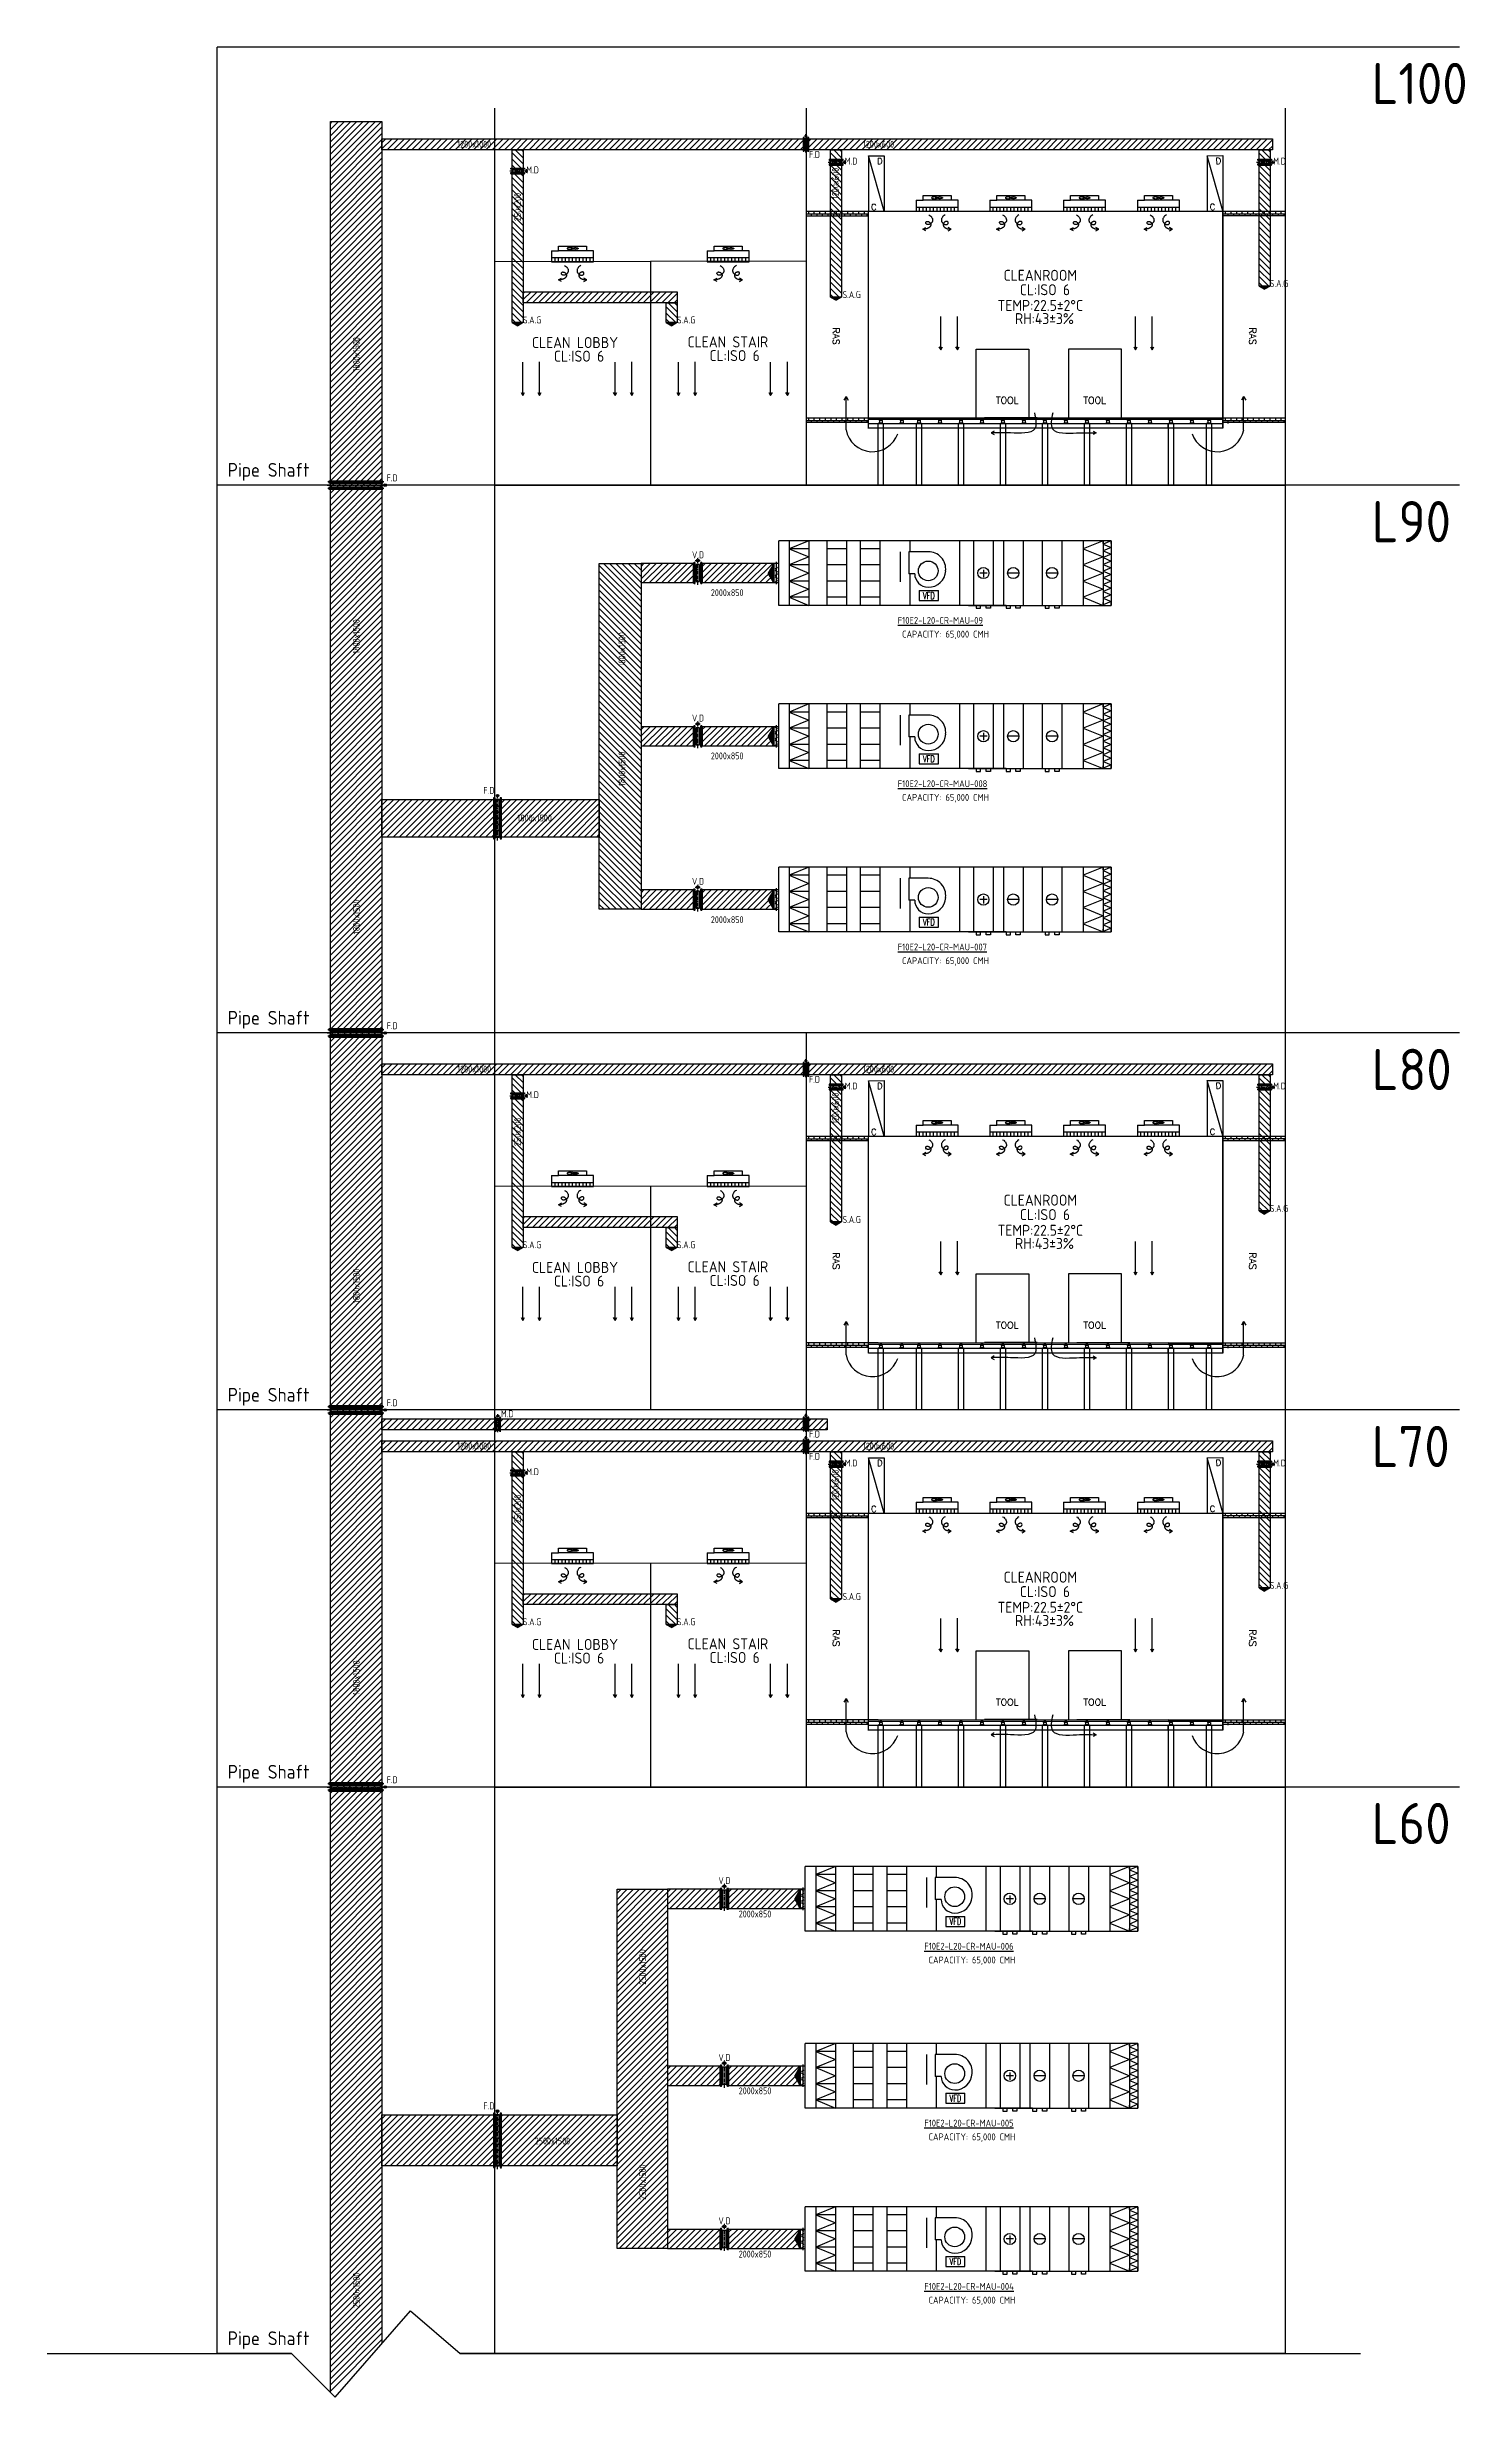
# Model space of a CAD drawing. Header units: millimetres. Extents: x 108 to 3316, y 96 to 2090.
# Drawn here: x 832 to 1349, y 96 to 953 of the extents above; entities that cross this region are included whole.
import ezdxf
from ezdxf.enums import TextEntityAlignment as Align

# ---------------------------------------------------------------- set-up
doc = ezdxf.new("R2010")
doc.units = ezdxf.units.MM
doc.linetypes.add('CENTER', pattern=[2, 1.25, -0.25, 0.25, -0.25])
for name, color, linetype in [('A-DETL-01', 1, 'Continuous'), ('DETL-TXT', 4, 'Continuous'), ('M-CEQPM-MAU', 22, 'Continuous'), ('M-CMDUCT-LINE', 15, 'Continuous'), ('M-EQPM-TXT', 4, 'Continuous'), ('M-FM-LINE3', 3, 'Continuous'), ('M-HVAC-CMDUCT', 150, 'Continuous'), ('M-HVAC-DAPR', 2, 'Continuous'), ('U-EX-TXT', 4, 'Continuous')]:
    doc.layers.add(name, color=color, linetype=linetype)
doc.styles.add('AA-TXT', font='isocp.shx', dxfattribs={"bigfont": 'chineset.shx'})
doc.styles.add('STDTEXT', font='simplex.shx', dxfattribs={"bigfont": 'china.shx'})

msp = doc.modelspace()

# ---------------------------------------------------------------- texts
at = {"layer": 'DETL-TXT', "color": 2, "ltscale": 0.1, "style": 'AA-TXT'}
for s, p in [('L100', (1314.65, 931.74)), ('L90', (1314.65, 772.11)), ('L80', (1314.65, 572.51)), ('L70', (1314.65, 435.15)), ('L60', (1314.65, 297.79))]:
    msp.add_text(s, height=15, dxfattribs=at).set_placement(p)
at = {"layer": 'M-CEQPM-MAU', "color": 252, "style": 'STDTEXT'}
for s, p in [('D', (1135.41, 910.96)), ('D', (1258.77, 911.02)), ('C', (1133.23, 894.2)), ('C', (1256.59, 894.25)), ('D', (1135.41, 574)), ('D', (1258.77, 574.06)), ('C', (1133.23, 557.24)), ('C', (1256.59, 557.29)), ('D', (1135.41, 436.64)), ('D', (1258.77, 436.7)), ('C', (1133.23, 419.88)), ('C', (1256.59, 419.93))]:
    msp.add_text(s, height=2.25, rotation=1, dxfattribs=at).set_placement(p, align=Align.MIDDLE)
for p in [(1119.52, 850.37), (1271.23, 850.37), (1119.52, 513.41), (1271.23, 513.41), (1119.52, 376.05), (1271.23, 376.05)]:
    msp.add_text('RAS', height=2.5, rotation=270, dxfattribs=at).set_placement(p, align=Align.MIDDLE_LEFT)
for p in [(1177.72, 823.8), (1209.57, 823.8), (1177.72, 486.84), (1209.57, 486.84), (1177.72, 349.48), (1209.57, 349.48)]:
    msp.add_text('TOOL', height=2.5, dxfattribs=at).set_placement(p, align=Align.MIDDLE_LEFT)
at = {"layer": 'M-CEQPM-MAU', "color": 252, "ltscale": 0.1, "style": 'STDTEXT', "width": 0.7}
msp.add_text('VFD', height=2.5, dxfattribs=at).set_placement((1153.29, 752.66), align=Align.MIDDLE)
at = {"layer": 'M-CEQPM-MAU', "ltscale": 0.1, "style": 'STDTEXT', "width": 0.7}
for p in [(1153.29, 693.18), (1153.29, 633.7), (1162.94, 205.17), (1162.94, 145.69)]:
    msp.add_text('VFD', height=2.5, dxfattribs=at).set_placement(p, align=Align.MIDDLE)
at = {"layer": 'M-CEQPM-MAU', "color": 3, "ltscale": 0.1, "style": 'STDTEXT', "width": 0.7}
msp.add_text('VFD', height=2.5, dxfattribs=at).set_placement((1162.94, 269.63), align=Align.MIDDLE)
at = {"layer": 'M-EQPM-TXT', "color": 3, "style": 'AA-TXT'}
for s, p in [('CLEANROOM', (1180.51, 869.35)), ('CL:ISO 6', (1186.41, 864.09)), ('TEMP:22.5%%P2%%DC', (1178.3, 858.37)), ('RH:43%%P3%%%', (1184.67, 853.58)), ('CLEAN LOBBY', (1008.69, 844.85)), ('CL:ISO 6', (1016.69, 839.88)), ('CLEAN STAIR', (1065.37, 845.08)), ('CL:ISO 6', (1073.36, 840.1)), ('CLEANROOM', (1180.51, 532.39)), ('TEMP:22.5%%P2%%DC', (1178.3, 521.41)), ('CL:ISO 6', (1186.41, 527.14)), ('RH:43%%P3%%%', (1184.67, 516.62)), ('CLEAN LOBBY', (1008.69, 507.89)), ('CLEAN STAIR', (1065.37, 508.12)), ('CL:ISO 6', (1073.36, 503.14)), ('CL:ISO 6', (1016.69, 502.92)), ('CLEANROOM', (1180.51, 395.03)), ('TEMP:22.5%%P2%%DC', (1178.3, 384.05)), ('CL:ISO 6', (1186.41, 389.77)), ('RH:43%%P3%%%', (1184.67, 379.26)), ('CLEAN LOBBY', (1008.69, 370.53)), ('CLEAN STAIR', (1065.37, 370.76)), ('CL:ISO 6', (1016.69, 365.56)), ('CL:ISO 6', (1073.36, 365.78))]:
    msp.add_text(s, height=4, dxfattribs=at).set_placement(p, align=Align.MIDDLE_LEFT)
for s, height, p in [('Pipe Shaft', 5, (897.87, 795.96)), ('CAPACITY: 65,000 CMH', 2.5, (1143.54, 737.36)), ('CAPACITY: 65,000 CMH', 2.5, (1143.54, 677.87)), ('CAPACITY: 65,000 CMH', 2.5, (1143.54, 618.39)), ('Pipe Shaft', 5, (897.87, 596.36)), ('Pipe Shaft', 5, (897.87, 459)), ('Pipe Shaft', 5, (897.87, 321.64)), ('CAPACITY: 65,000 CMH', 2.5, (1153.19, 254.32)), ('CAPACITY: 65,000 CMH', 2.5, (1153.19, 189.87)), ('CAPACITY: 65,000 CMH', 2.5, (1153.19, 130.38)), ('Pipe Shaft', 5, (897.87, 115.24))]:
    msp.add_text(s, height=height, dxfattribs=at).set_placement(p)
at = {"layer": 'M-EQPM-TXT', "style": 'AA-TXT'}
for s, p in [('%%UF10E2-L20-CR-MAU-09', (1141.97, 742.36)), ('%%UF10E2-L20-CR-MAU-008', (1141.97, 682.87)), ('%%UF10E2-L20-CR-MAU-007', (1141.97, 623.39)), ('%%UF10E2-L20-CR-MAU-006', (1151.61, 259.32)), ('%%UF10E2-L20-CR-MAU-005', (1151.61, 194.87)), ('%%UF10E2-L20-CR-MAU-004', (1151.61, 135.38))]:
    msp.add_text(s, height=2.5, dxfattribs=at).set_placement(p)
at = {"layer": 'U-EX-TXT', "style": 'AA-TXT', "width": 0.8}
for s, p in [('1200x1000', (987.66, 917.1)), ('1200x600', (1134.95, 917.1)), ('M.D', (1008.93, 907.77)), ('F.D', (1111.6, 913.37)), ('M.D', (1124.95, 910.94)), ('M.D', (1281.03, 910.94)), ('S.A.G', (1280.84, 866.38)), ('S.A.G', (1125.16, 862.31)), ('S.A.G', (1008.73, 853.09)), ('S.A.G', (1064.85, 853.09)), ('F.D', (957.74, 795.54)), ('V.D', (1069.19, 767.5)), ('2000x850', (1079.82, 753.73)), ('V.D', (1069.19, 708.02)), ('2000x850', (1079.82, 694.25)), ('F.D', (993.01, 681.68)), ('1800x1500', (1009.66, 671.62)), ('V.D', (1069.19, 648.54)), ('2000x850', (1079.82, 634.59)), ('F.D', (957.74, 595.94)), ('1200x1000', (987.66, 580.14)), ('F.D', (1111.6, 576.41)), ('M.D', (1124.95, 573.98)), ('1200x600', (1134.95, 580.14)), ('M.D', (1281.03, 573.98)), ('M.D', (1008.93, 570.81)), ('S.A.G', (1125.16, 525.35)), ('S.A.G', (1280.84, 529.42)), ('S.A.G', (1008.73, 516.14)), ('S.A.G', (1064.85, 516.14)), ('F.D', (957.74, 458.58)), ('M.D', (999.68, 454.56)), ('F.D', (1111.6, 447.17)), ('1200x1000', (987.66, 442.78)), ('F.D', (1111.6, 439.05)), ('M.D', (1124.95, 436.62)), ('1200x600', (1134.95, 442.78)), ('M.D', (1281.03, 436.62)), ('M.D', (1008.93, 433.45)), ('S.A.G', (1125.16, 387.99)), ('S.A.G', (1280.84, 392.06)), ('S.A.G', (1008.73, 378.78)), ('S.A.G', (1064.85, 378.78)), ('F.D', (957.74, 321.22)), ('V.D', (1078.84, 284.47)), ('2000x850', (1089.96, 272.34)), ('V.D', (1078.84, 220.01)), ('2000x850', (1089.96, 207.89)), ('F.D', (993.01, 202.41)), ('2500x1500', (1016.16, 189.6)), ('V.D', (1078.84, 160.53)), ('2000x850', (1089.96, 148.4))]:
    msp.add_text(s, height=2.5, dxfattribs=at).set_placement(p, align=Align.MIDDLE_CENTER)
for s, p in [('1200x600', (1119.28, 902.82)), ('250x200', (1003.5, 894.22)), ('1800x1500', (944.7, 840.56)), ('1800x1500', (944.7, 737.75)), ('1800x1500', (1041.49, 733.07)), ('1800x1500', (1041.49, 689.52)), ('1800x1500', (944.7, 635.62)), ('1200x600', (1119.28, 565.86)), ('250x200', (1003.5, 557.27)), ('1800x1500', (944.7, 501.16)), ('1200x600', (1119.28, 428.5)), ('250x200', (1003.5, 419.91)), ('1800x1500', (944.7, 358.42)), ('2500x1500', (1049.02, 253)), ('2500x1500', (1049.02, 174.62)), ('2500x1500', (944.7, 135.2))]:
    msp.add_text(s, height=2.5, rotation=90, dxfattribs=at).set_placement(p, align=Align.MIDDLE_CENTER)

# ---------------------------------------------------------------- hatches: boundary and pattern name
at = {"layer": 'M-CEQPM-MAU'}
h = msp.add_hatch(dxfattribs=at)
h.set_pattern_fill('AR-B88', color=252, scale=0.01)
h.set_pattern_definition([(360, (-39781.4396, -83852.844), (1e-15, 2.032), []), (90, (-39781.4396, -83852.844), (-1.016, 2.032), [2.032, -2.032])])
h.paths.add_polyline_path([(1131.29, 892.67), (1108.54, 892.67), (1108.54, 891.06), (1131.29, 891.06)])
h = msp.add_hatch(dxfattribs=at)
h.set_pattern_fill('AR-B88', color=252, scale=0.01)
h.set_pattern_definition([(360, (-39629.5873, -83852.7916), (1e-15, 2.032), []), (90, (-39629.5873, -83852.7916), (-1.016, 2.032), [2.032, -2.032])])
h.paths.add_polyline_path([(1283.14, 892.72), (1260.39, 892.72), (1260.39, 891.12), (1283.14, 891.12)])
h = msp.add_hatch(dxfattribs=at)
h.set_pattern_fill('AR-B88', color=252, scale=0.01)
h.set_pattern_definition([(360, (-39781.4396, -83928.0718), (1e-15, 2.032), []), (90, (-39781.4396, -83928.0718), (-1.016, 2.032), [2.032, -2.032])])
h.paths.add_polyline_path([(1131.29, 817.44), (1108.54, 817.44), (1108.54, 815.84), (1131.29, 815.84)])
h = msp.add_hatch(dxfattribs=at)
h.set_pattern_fill('AR-B88', color=252, scale=0.01)
h.set_pattern_definition([(360, (-39629.5873, -83928.086), (1e-15, 2.032), []), (90, (-39629.5873, -83928.086), (-1.016, 2.032), [2.032, -2.032])])
h.paths.add_polyline_path([(1283.14, 817.43), (1260.39, 817.43), (1260.39, 815.82), (1283.14, 815.82)])
h = msp.add_hatch(dxfattribs=at)
h.set_pattern_fill('AR-B88', color=252, scale=0.01)
h.set_pattern_definition([(360, (-39781.4396, -84189.803), (1e-15, 2.032), []), (90, (-39781.4396, -84189.8031), (-1.016, 2.032), [2.032, -2.032])])
h.paths.add_polyline_path([(1131.29, 555.71), (1108.54, 555.71), (1108.54, 554.11), (1131.29, 554.11)])
h = msp.add_hatch(dxfattribs=at)
h.set_pattern_fill('AR-B88', color=252, scale=0.01)
h.set_pattern_definition([(360, (-39629.5873, -84189.7507), (1e-15, 2.032), []), (90, (-39629.5873, -84189.7507), (-1.016, 2.032), [2.032, -2.032])])
h.paths.add_polyline_path([(1283.14, 555.76), (1260.39, 555.76), (1260.39, 554.16), (1283.14, 554.16)])
h = msp.add_hatch(dxfattribs=at)
h.set_pattern_fill('AR-B88', color=252, scale=0.01)
h.set_pattern_definition([(360, (-39781.4396, -84265.031), (1e-15, 2.032), []), (90, (-39781.4396, -84265.0309), (-1.016, 2.032), [2.032, -2.032])])
h.paths.add_polyline_path([(1131.29, 480.48), (1108.54, 480.48), (1108.54, 478.88), (1131.29, 478.88)])
h = msp.add_hatch(dxfattribs=at)
h.set_pattern_fill('AR-B88', color=252, scale=0.01)
h.set_pattern_definition([(360, (-39629.5873, -84265.0451), (1e-15, 2.032), []), (90, (-39629.5873, -84265.0451), (-1.016, 2.032), [2.032, -2.032])])
h.paths.add_polyline_path([(1283.14, 480.47), (1260.39, 480.47), (1260.39, 478.86), (1283.14, 478.86)])
h = msp.add_hatch(dxfattribs=at)
h.set_pattern_fill('AR-B88', color=252, scale=0.01)
h.set_pattern_definition([(360, (-39781.4396, -84327.1635), (1e-15, 2.032), []), (90, (-39781.4396, -84327.1635), (-1.016, 2.032), [2.032, -2.032])])
h.paths.add_polyline_path([(1131.29, 418.35), (1108.54, 418.35), (1108.54, 416.75), (1131.29, 416.75)])
h = msp.add_hatch(dxfattribs=at)
h.set_pattern_fill('AR-B88', color=252, scale=0.01)
h.set_pattern_definition([(360, (-39629.5873, -84327.111), (1e-15, 2.032), []), (90, (-39629.5873, -84327.1111), (-1.016, 2.032), [2.032, -2.032])])
h.paths.add_polyline_path([(1283.14, 418.4), (1260.39, 418.4), (1260.39, 416.8), (1283.14, 416.8)])
h = msp.add_hatch(dxfattribs=at)
h.set_pattern_fill('AR-B88', color=252, scale=0.01)
h.set_pattern_definition([(360, (-39781.4396, -84402.3913), (1e-15, 2.032), []), (90, (-39781.4396, -84402.3913), (-1.016, 2.032), [2.032, -2.032])])
h.paths.add_polyline_path([(1131.29, 343.12), (1108.54, 343.12), (1108.54, 341.52), (1131.29, 341.52)])
h = msp.add_hatch(dxfattribs=at)
h.set_pattern_fill('AR-B88', color=252, scale=0.01)
h.set_pattern_definition([(360, (-39629.5873, -84402.4055), (1e-15, 2.032), []), (90, (-39629.5873, -84402.4055), (-1.016, 2.032), [2.032, -2.032])])
h.paths.add_polyline_path([(1283.14, 343.11), (1260.39, 343.11), (1260.39, 341.5), (1283.14, 341.5)])
at = {"layer": 'M-CMDUCT-LINE'}
h = msp.add_hatch(dxfattribs=at)
h.set_pattern_fill('ANSI31', color=256, scale=0.5, style=0)
h.set_pattern_definition([(45, (-40122.6692, -82010.4175), (-1.122532015, 1.122532015), [])])
h.paths.add_polyline_path([(935.26, 192.05), (954.05, 192.05), (954.05, 925.36), (935.26, 925.36)])
h.paths.add_polyline_path([(954.05, 180.26), (954.05, 192.05), (935.26, 192.05), (935.26, 180.26), (935.26, 98.05), (933.53, 96.34), (954.05, 115.84)])
h = msp.add_hatch(dxfattribs=at)
h.set_pattern_fill('ANSI31', color=256, scale=0.5, style=0)
h.set_pattern_definition([(45, (1845.444, 742.6032), (-1.122532, 1.122532), [])])
h.paths.add_polyline_path([(954.05, 919.06), (1278.43, 919.06), (1278.43, 915.06), (954.05, 915.06)])
h = msp.add_hatch(dxfattribs=at)
h.set_pattern_fill('ANSI31', color=256, scale=0.5, angle=-90, style=0)
h.set_pattern_definition([(315, (829.0428, 62.6425), (1.122532, 1.122532), [])])
h.paths.add_polyline_path([(1005.5, 915.06), (1005.5, 852.13), (1001.5, 852.13), (1001.5, 915.06)])
h = msp.add_hatch(dxfattribs=at)
h.set_pattern_fill('ANSI31', color=256, scale=0.5, angle=-90, style=0)
h.set_pattern_definition([(315, (945.0578, 62.6425), (1.122532, 1.122532), [])])
h.paths.add_polyline_path([(1121.51, 915.06), (1121.51, 861.43), (1117.51, 861.43), (1117.51, 915.06)])
h = msp.add_hatch(dxfattribs=at)
h.set_pattern_fill('ANSI31', color=256, scale=0.5, angle=-90, style=0)
h.set_pattern_definition([(315, (1101.147, 37.8193), (1.122532, 1.122532), [])])
h.paths.add_polyline_path([(1277.6, 915.06), (1277.6, 865.41), (1273.6, 865.41), (1273.6, 915.06)])
h = msp.add_hatch(dxfattribs=at)
h.set_pattern_fill('ANSI31', color=256, scale=0.5, style=0)
h.set_pattern_definition([(45, (1857.9082, 686.8916), (-1.122532, 1.122532), [])])
h.paths.add_polyline_path([(1005.5, 863.34), (1061.61, 863.34), (1061.61, 859.34), (1005.5, 859.34)])
h = msp.add_hatch(dxfattribs=at)
h.set_pattern_fill('ANSI31', color=256, scale=0.5, angle=-90, style=0)
h.set_pattern_definition([(315, (885.1583, 62.6425), (1.122532, 1.122532), [])])
h.paths.add_polyline_path([(1061.61, 859.34), (1061.61, 852.13), (1057.61, 852.13), (1057.61, 859.34)])
h = msp.add_hatch(dxfattribs=at)
h.set_pattern_fill('ANSI31', color=256, scale=0.5, angle=-90, style=0)
h.set_pattern_definition([(315, (868.984, -37.4994), (1.122532, 1.122532), [])])
h.paths.add_polyline_path([(1048.44, 764.38), (1048.44, 638.41), (1033.24, 638.41), (1033.24, 764.38)])
h = msp.add_hatch(dxfattribs=at)
h.set_pattern_fill('ANSI31', color=256, scale=0.5, style=0)
h.set_pattern_definition([(45, (1745.6284, 584.9263), (-1.122532, 1.122532), [])])
h.paths.add_polyline_path([(1067.58, 764.38), (1048.44, 764.38), (1048.44, 757.38), (1067.58, 757.38)])
h = msp.add_hatch(dxfattribs=at)
h.set_pattern_fill('ANSI31', color=256, scale=0.5, style=0)
h.set_pattern_definition([(45, (1767.889, 584.9263), (-1.122532, 1.122532), [])])
h.paths.add_polyline_path([(1096.79, 764.38), (1070.7, 764.38), (1070.7, 757.38), (1096.79, 757.38)])
h = msp.add_hatch(dxfattribs=at)
h.set_pattern_fill('ANSI31', color=256, scale=0.5, style=0)
h.set_pattern_definition([(45, (1745.6284, 525.4432), (-1.122532, 1.122532), [])])
h.paths.add_polyline_path([(1067.58, 704.9), (1048.44, 704.9), (1048.44, 697.9), (1067.58, 697.9)])
h = msp.add_hatch(dxfattribs=at)
h.set_pattern_fill('ANSI31', color=256, scale=0.5, style=0)
h.set_pattern_definition([(45, (1767.889, 525.4432), (-1.122532, 1.122532), [])])
h.paths.add_polyline_path([(1096.79, 704.9), (1070.7, 704.9), (1070.7, 697.9), (1096.79, 697.9)])
h = msp.add_hatch(dxfattribs=at)
h.set_pattern_fill('ANSI31', color=256, scale=0.5, style=0)
h.set_pattern_definition([(45, (1733.0541, 492.2113), (-1.122532, 1.122532), [])])
h.paths.add_polyline_path([(954.05, 678.39), (1033.24, 678.39), (1033.24, 664.66), (954.05, 664.66)])
h = msp.add_hatch(dxfattribs=at)
h.set_pattern_fill('ANSI31', color=256, scale=0.5, style=0)
h.set_pattern_definition([(45, (1745.6284, 465.96), (-1.122532, 1.122532), [])])
h.paths.add_polyline_path([(1067.58, 645.41), (1048.44, 645.41), (1048.44, 638.41), (1067.58, 638.41)])
h = msp.add_hatch(dxfattribs=at)
h.set_pattern_fill('ANSI31', color=256, scale=0.5, style=0)
h.set_pattern_definition([(45, (1767.889, 465.96), (-1.122532, 1.122532), [])])
h.paths.add_polyline_path([(1096.79, 645.41), (1070.7, 645.41), (1070.7, 638.41), (1096.79, 638.41)])
h = msp.add_hatch(dxfattribs=at)
h.set_pattern_fill('ANSI31', color=256, scale=0.5, style=0)
h.set_pattern_definition([(45, (1845.444, 405.644), (-1.122532, 1.122532), [])])
h.paths.add_polyline_path([(954.05, 582.1), (1278.43, 582.1), (1278.43, 578.1), (954.05, 578.1)])
h = msp.add_hatch(dxfattribs=at)
h.set_pattern_fill('ANSI31', color=256, scale=0.5, angle=-90, style=0)
h.set_pattern_definition([(315, (829.0428, -274.3165), (1.122532, 1.122532), [])])
h.paths.add_polyline_path([(1005.5, 578.1), (1005.5, 515.17), (1001.5, 515.17), (1001.5, 578.1)])
h = msp.add_hatch(dxfattribs=at)
h.set_pattern_fill('ANSI31', color=256, scale=0.5, angle=-90, style=0)
h.set_pattern_definition([(315, (945.0578, -274.3165), (1.122532, 1.122532), [])])
h.paths.add_polyline_path([(1121.51, 578.1), (1121.51, 524.47), (1117.51, 524.47), (1117.51, 578.1)])
h = msp.add_hatch(dxfattribs=at)
h.set_pattern_fill('ANSI31', color=256, scale=0.5, angle=-90, style=0)
h.set_pattern_definition([(315, (1101.147, -299.1398), (1.122532, 1.122532), [])])
h.paths.add_polyline_path([(1277.6, 578.1), (1277.6, 528.45), (1273.6, 528.45), (1273.6, 578.1)])
h = msp.add_hatch(dxfattribs=at)
h.set_pattern_fill('ANSI31', color=256, scale=0.5, style=0)
h.set_pattern_definition([(45, (1857.9082, 349.9325), (-1.122532, 1.122532), [])])
h.paths.add_polyline_path([(1005.5, 526.38), (1061.61, 526.38), (1061.61, 522.38), (1005.5, 522.38)])
h = msp.add_hatch(dxfattribs=at)
h.set_pattern_fill('ANSI31', color=256, scale=0.5, angle=-90, style=0)
h.set_pattern_definition([(315, (885.1583, -274.3165), (1.122532, 1.122532), [])])
h.paths.add_polyline_path([(1061.61, 522.38), (1061.61, 515.17), (1057.61, 515.17), (1057.61, 522.38)])
h = msp.add_hatch(dxfattribs=at)
h.set_pattern_fill('ANSI31', color=256, scale=0.5, style=0)
h.set_pattern_definition([(45, (1845.444, 276.274), (-1.122532, 1.122532), [])])
h.paths.add_polyline_path([(954.05, 452.73), (1116.24, 452.73), (1116.24, 448.73), (954.05, 448.73)])
h = msp.add_hatch(dxfattribs=at)
h.set_pattern_fill('ANSI31', color=256, scale=0.5, style=0)
h.set_pattern_definition([(45, (1845.444, 268.2837), (-1.122532, 1.122532), [])])
h.paths.add_polyline_path([(954.05, 444.74), (1278.43, 444.74), (1278.43, 440.74), (954.05, 440.74)])
h = msp.add_hatch(dxfattribs=at)
h.set_pattern_fill('ANSI31', color=256, scale=0.5, angle=-90, style=0)
h.set_pattern_definition([(315, (829.0428, -411.677), (1.122532, 1.122532), [])])
h.paths.add_polyline_path([(1005.5, 440.74), (1005.5, 377.81), (1001.5, 377.81), (1001.5, 440.74)])
h = msp.add_hatch(dxfattribs=at)
h.set_pattern_fill('ANSI31', color=256, scale=0.5, angle=-90, style=0)
h.set_pattern_definition([(315, (945.0578, -411.677), (1.122532, 1.122532), [])])
h.paths.add_polyline_path([(1121.51, 440.74), (1121.51, 387.11), (1117.51, 387.11), (1117.51, 440.74)])
h = msp.add_hatch(dxfattribs=at)
h.set_pattern_fill('ANSI31', color=256, scale=0.5, angle=-90, style=0)
h.set_pattern_definition([(315, (1101.147, -436.5002), (1.122532, 1.122532), [])])
h.paths.add_polyline_path([(1277.6, 440.74), (1277.6, 391.09), (1273.6, 391.09), (1273.6, 440.74)])
h = msp.add_hatch(dxfattribs=at)
h.set_pattern_fill('ANSI31', color=256, scale=0.5, style=0)
h.set_pattern_definition([(45, (1857.9082, 212.5721), (-1.122532, 1.122532), [])])
h.paths.add_polyline_path([(1005.5, 389.02), (1061.61, 389.02), (1061.61, 385.02), (1005.5, 385.02)])
h = msp.add_hatch(dxfattribs=at)
h.set_pattern_fill('ANSI31', color=256, scale=0.5, angle=-90, style=0)
h.set_pattern_definition([(315, (885.1583, -411.677), (1.122532, 1.122532), [])])
h.paths.add_polyline_path([(1061.61, 385.02), (1061.61, 377.81), (1057.61, 377.81), (1057.61, 385.02)])
h = msp.add_hatch(dxfattribs=at)
h.set_pattern_fill('ANSI31', color=256, scale=0.5, style=0)
h.set_pattern_definition([(45, (-40015.1949, -82178.4962), (-1.122532015, 1.122532015), [])])
h.paths.add_polyline_path([(1058.08, 281.34), (1058.08, 150.41), (1039.71, 150.41), (1039.71, 281.34)])
h = msp.add_hatch(dxfattribs=at)
h.set_pattern_fill('ANSI31', color=256, scale=0.5, style=0)
h.set_pattern_definition([(45, (1755.2769, 101.8925), (-1.122532, 1.122532), [])])
h.paths.add_polyline_path([(1077.23, 281.34), (1058.08, 281.34), (1058.08, 274.34), (1077.23, 274.34)])
h = msp.add_hatch(dxfattribs=at)
h.set_pattern_fill('ANSI31', color=256, scale=0.5, style=0)
h.set_pattern_definition([(45, (1777.5375, 101.8925), (-1.122532, 1.122532), [])])
h.paths.add_polyline_path([(1106.44, 281.34), (1080.35, 281.34), (1080.35, 274.34), (1106.44, 274.34)])
h = msp.add_hatch(dxfattribs=at)
h.set_pattern_fill('ANSI31', color=256, scale=0.5, style=0)
h.set_pattern_definition([(45, (1755.2769, 37.4362), (-1.122532, 1.122532), [])])
h.paths.add_polyline_path([(1077.23, 216.89), (1058.08, 216.89), (1058.08, 209.89), (1077.23, 209.89)])
h = msp.add_hatch(dxfattribs=at)
h.set_pattern_fill('ANSI31', color=256, scale=0.5, style=0)
h.set_pattern_definition([(45, (1777.5375, 37.4362), (-1.122532, 1.122532), [])])
h.paths.add_polyline_path([(1106.44, 216.89), (1080.35, 216.89), (1080.35, 209.89), (1106.44, 209.89)])
h = msp.add_hatch(dxfattribs=at)
h.set_pattern_fill('ANSI31', color=256, scale=0.5, style=0)
h.set_pattern_definition([(45, (1754.4573, 8.0652), (-1.122532, 1.122532), [])])
h.paths.add_polyline_path([(954.05, 199.12), (1039.71, 199.12), (1039.71, 180.52), (954.05, 180.52)])
h = msp.add_hatch(dxfattribs=at)
h.set_pattern_fill('ANSI31', color=256, scale=0.5, style=0)
h.set_pattern_definition([(45, (1755.2769, -22.0469), (-1.122532, 1.122532), [])])
h.paths.add_polyline_path([(1077.23, 157.41), (1058.08, 157.41), (1058.08, 150.41), (1077.23, 150.41)])
h = msp.add_hatch(dxfattribs=at)
h.set_pattern_fill('ANSI31', color=256, scale=0.5, style=0)
h.set_pattern_definition([(45, (1777.5375, -22.0469), (-1.122532, 1.122532), [])])
h.paths.add_polyline_path([(1106.44, 157.41), (1080.35, 157.41), (1080.35, 150.41), (1106.44, 150.41)])
at = {"layer": 'M-FM-LINE3', "linetype": 'Continuous'}
h = msp.add_hatch(color=256, dxfattribs=at)
edge = h.paths.add_edge_path()
edge.add_arc((1108.5, 920.1), 0.333, 0, 360)
h = msp.add_hatch(color=256, dxfattribs=at)
edge = h.paths.add_edge_path()
edge.add_arc((955.2, 792.9), 0.472, 0, 360)
h = msp.add_hatch(color=256, dxfattribs=at)
edge = h.paths.add_edge_path()
edge.add_arc((996.18, 679.74), 0.472, 0, 360)
h = msp.add_hatch(color=256, dxfattribs=at)
edge = h.paths.add_edge_path()
edge.add_arc((955.2, 593.3), 0.472, 0, 360)
h = msp.add_hatch(color=256, dxfattribs=at)
edge = h.paths.add_edge_path()
edge.add_arc((1108.5, 583.14), 0.333, 0, 360)
h = msp.add_hatch(color=256, dxfattribs=at)
edge = h.paths.add_edge_path()
edge.add_arc((955.2, 455.94), 0.472, 0, 360)
h = msp.add_hatch(color=256, dxfattribs=at)
edge = h.paths.add_edge_path()
edge.add_arc((1108.5, 453.9), 0.333, 0, 360)
h = msp.add_hatch(color=256, dxfattribs=at)
edge = h.paths.add_edge_path()
edge.add_arc((1108.5, 445.78), 0.333, 0, 360)
h = msp.add_hatch(color=256, dxfattribs=at)
edge = h.paths.add_edge_path()
edge.add_arc((955.2, 318.58), 0.472, 0, 360)
h = msp.add_hatch(color=256, dxfattribs=at)
edge = h.paths.add_edge_path()
edge.add_arc((996.18, 200.47), 0.472, 0, 360)
at = {"layer": 'M-HVAC-CMDUCT'}
for points in [[(1277.6, 865.41), (1273.6, 865.41), (1275.6, 864.25)], [(1121.51, 861.43), (1117.51, 861.43), (1119.51, 860.27)], [(1005.5, 852.13), (1001.5, 852.13), (1003.5, 850.97)], [(1061.61, 852.13), (1057.61, 852.13), (1059.61, 850.97)], [(1096.79, 757.38), (1094.77, 760.88), (1096.79, 764.38)], [(1096.79, 697.9), (1094.77, 701.4), (1096.79, 704.9)], [(1096.79, 638.41), (1094.77, 641.91), (1096.79, 645.41)], [(1121.51, 524.47), (1117.51, 524.47), (1119.51, 523.32)], [(1277.6, 528.45), (1273.6, 528.45), (1275.6, 527.3)], [(1005.5, 515.17), (1001.5, 515.17), (1003.5, 514.01)], [(1061.61, 515.17), (1057.61, 515.17), (1059.61, 514.01)], [(1121.51, 387.11), (1117.51, 387.11), (1119.51, 385.95)], [(1277.6, 391.09), (1273.6, 391.09), (1275.6, 389.93)], [(1005.5, 377.81), (1001.5, 377.81), (1003.5, 376.65)], [(1061.61, 377.81), (1057.61, 377.81), (1059.61, 376.65)], [(1106.44, 209.89), (1104.42, 213.39), (1106.44, 216.89)], [(1106.44, 150.41), (1104.42, 153.91), (1106.44, 157.41)]]:
    msp.add_hatch(color=256, dxfattribs=at).paths.add_polyline_path(points)
at = {"layer": 'M-HVAC-CMDUCT', "ltscale": 0.1}
for points in [[(1096.79, 757.38), (1094.77, 760.88), (1096.79, 764.38)], [(1096.79, 697.9), (1094.77, 701.4), (1096.79, 704.9)], [(1096.79, 638.41), (1094.77, 641.91), (1096.79, 645.41)], [(1106.44, 209.89), (1104.42, 213.39), (1106.44, 216.89)], [(1106.44, 150.41), (1104.42, 153.91), (1106.44, 157.41)]]:
    msp.add_hatch(color=256, dxfattribs=at).paths.add_polyline_path(points)
at = {"layer": 'M-HVAC-CMDUCT', "ltscale": 0.05}
msp.add_hatch(color=3, dxfattribs=at).paths.add_polyline_path([(1106.44, 274.34), (1104.42, 277.84), (1106.44, 281.34)])
msp.add_hatch(color=3, dxfattribs=at).paths.add_polyline_path([(1106.44, 274.34), (1104.42, 277.84), (1106.44, 281.34)])

# ---------------------------------------------------------------- linework, layer by layer
at = {"color": 252}
for points in [[(1108.54, 892.67), (1131.29, 892.67)], [(1108.54, 891.06), (1131.29, 891.06)], [(1260.39, 892.72), (1283.14, 892.72)], [(1260.39, 891.12), (1283.14, 891.12)], [(1108.54, 817.44), (1131.29, 817.44)], [(1108.54, 815.84), (1131.29, 815.84)], [(1260.39, 817.43), (1283.14, 817.43)], [(1260.39, 815.82), (1283.14, 815.82)], [(1108.54, 555.71), (1131.29, 555.71)], [(1108.54, 554.11), (1131.29, 554.11)], [(1260.39, 555.76), (1283.14, 555.76)], [(1260.39, 554.16), (1283.14, 554.16)], [(1108.54, 480.48), (1131.29, 480.48)], [(1260.39, 480.47), (1283.14, 480.47)], [(1108.54, 478.88), (1131.29, 478.88)], [(1260.39, 478.86), (1283.14, 478.86)], [(1108.54, 418.35), (1131.29, 418.35)], [(1108.54, 416.75), (1131.29, 416.75)], [(1260.39, 418.4), (1283.14, 418.4)], [(1260.39, 416.8), (1283.14, 416.8)], [(1108.54, 343.12), (1131.29, 343.12)], [(1260.39, 343.11), (1283.14, 343.11)], [(1108.54, 341.52), (1131.29, 341.52)], [(1260.39, 341.5), (1283.14, 341.5)]]:
    msp.add_lwpolyline(points, dxfattribs=at)
at = {"layer": 'A-DETL-01', "color": 252, "linetype": 'Continuous'}
for p, q in [((1108.54, 930.26), (1108.54, 792.9)), ((1283.14, 930.26), (1283.14, 792.9)), ((1260.39, 892.72), (1260.39, 813.6)), ((1051.86, 874.28), (1051.86, 792.9)), ((1108.54, 593.3), (1108.54, 455.94)), ((1283.14, 593.3), (1283.14, 455.94)), ((1260.39, 555.76), (1260.39, 476.65)), ((1051.86, 537.32), (1051.86, 455.94)), ((1108.54, 455.94), (1108.54, 318.58)), ((1283.14, 455.94), (1283.14, 318.58)), ((1260.39, 418.4), (1260.39, 339.28)), ((1051.86, 399.96), (1051.86, 318.58))]:
    msp.add_line(p, q, dxfattribs=at)
at = {"layer": 'A-DETL-01', "color": 252}
for points in [[(893.99, 112.18), (893.99, 952.53)], [(832.03, 112.18), (921.13, 112.18), (936.97, 96.34), (964.5, 127.76), (982.51, 112.18), (1310.5, 112.18)], [(921.13, 112.18), (893.99, 112.18)], [(995.18, 112.18), (982.51, 112.18)]]:
    msp.add_lwpolyline(points, dxfattribs=at)
for points in [[(995.18, 792.9), (1283.14, 792.9), (1283.14, 593.3), (995.18, 593.3)], [(995.18, 318.58), (1283.14, 318.58), (1283.14, 112.18), (995.18, 112.18)]]:
    msp.add_lwpolyline(points, close=True, dxfattribs=at)
at = {"layer": 'M-CEQPM-MAU', "color": 252}
for p, q in [((1131.29, 912.84), (1131.29, 892.67)), ((1254.65, 912.89), (1254.65, 892.72)), ((1131.29, 892.67), (1137.03, 892.72)), ((1170.55, 817.48), (1170.55, 842.48)), ((1170.55, 842.48), (1189.69, 842.48)), ((1189.69, 842.48), (1189.69, 817.48)), ((1223.43, 842.48), (1204.12, 842.48)), ((1204.12, 842.48), (1204.12, 817.48)), ((1223.43, 817.48), (1223.43, 842.48)), ((1192.75, 817.48), (1173.61, 817.48)), ((1207.18, 817.48), (1226.49, 817.48)), ((1131.29, 575.88), (1131.29, 555.71)), ((1254.65, 575.93), (1254.65, 555.76)), ((1131.29, 555.71), (1137.03, 555.76)), ((1170.55, 480.52), (1170.55, 505.52)), ((1170.55, 505.52), (1189.69, 505.52)), ((1189.69, 505.52), (1189.69, 480.52)), ((1223.43, 505.52), (1204.12, 505.52)), ((1204.12, 505.52), (1204.12, 480.52)), ((1223.43, 480.52), (1223.43, 505.52)), ((1192.75, 480.52), (1173.61, 480.52)), ((1207.18, 480.52), (1226.49, 480.52)), ((1131.29, 438.52), (1131.29, 418.35)), ((1254.65, 438.57), (1254.65, 418.4)), ((1131.29, 418.35), (1137.03, 418.4)), ((1170.55, 343.16), (1170.55, 368.16)), ((1170.55, 368.16), (1189.69, 368.16)), ((1189.69, 368.16), (1189.69, 343.16)), ((1223.43, 368.16), (1204.12, 368.16)), ((1204.12, 368.16), (1204.12, 343.16)), ((1223.43, 343.16), (1223.43, 368.16)), ((1192.75, 343.16), (1173.61, 343.16)), ((1207.18, 343.16), (1226.49, 343.16))]:
    msp.add_line(p, q, dxfattribs=at)
at = {"layer": 'M-CEQPM-MAU', "color": 252, "ltscale": 0.1}
for p, q in [((1131.29, 813.55), (1131.29, 892.67)), ((1137.03, 892.72), (1260.39, 892.72)), ((1148.61, 896.72), (1151.16, 896.72)), ((1148.61, 896.72), (1148.61, 892.72)), ((1148.61, 894.22), (1163.91, 894.22)), ((1148.61, 892.72), (1163.91, 892.72)), ((1149.89, 892.72), (1149.89, 894.22)), ((1151.16, 896.72), (1151.16, 898.42)), ((1151.16, 898.42), (1161.36, 898.42)), ((1161.36, 896.72), (1151.16, 896.72)), ((1151.16, 892.72), (1151.16, 894.22)), ((1152.44, 892.72), (1152.44, 894.22)), ((1153.71, 892.72), (1153.71, 894.22)), ((1154.99, 892.72), (1154.99, 894.22)), ((1156.26, 892.72), (1156.26, 894.22)), ((1157.54, 892.72), (1157.54, 894.22)), ((1158.81, 892.72), (1158.81, 894.22)), ((1160.09, 892.72), (1160.09, 894.22)), ((1161.36, 898.42), (1161.36, 896.72)), ((1163.91, 896.72), (1161.36, 896.72)), ((1161.36, 892.72), (1161.36, 894.22)), ((1162.64, 892.72), (1162.64, 894.22)), ((1163.91, 892.72), (1163.91, 896.72)), ((1175.49, 896.72), (1178.04, 896.72)), ((1175.49, 896.72), (1175.49, 892.72)), ((1175.49, 894.22), (1190.79, 894.22)), ((1175.49, 892.72), (1190.79, 892.72)), ((1176.76, 892.72), (1176.76, 894.22)), ((1178.04, 896.72), (1178.04, 898.42)), ((1178.04, 898.42), (1188.24, 898.42)), ((1188.24, 896.72), (1178.04, 896.72)), ((1178.04, 892.72), (1178.04, 894.22)), ((1179.31, 892.72), (1179.31, 894.22)), ((1180.59, 892.72), (1180.59, 894.22)), ((1181.86, 892.72), (1181.86, 894.22)), ((1183.14, 892.72), (1183.14, 894.22)), ((1184.41, 892.72), (1184.41, 894.22)), ((1185.69, 892.72), (1185.69, 894.22)), ((1186.96, 892.72), (1186.96, 894.22)), ((1188.24, 898.42), (1188.24, 896.72)), ((1190.79, 896.72), (1188.24, 896.72)), ((1188.24, 892.72), (1188.24, 894.22)), ((1189.51, 892.72), (1189.51, 894.22)), ((1190.79, 892.72), (1190.79, 896.72)), ((1202.37, 896.72), (1204.92, 896.72)), ((1202.37, 896.72), (1202.37, 892.72)), ((1202.37, 894.22), (1217.67, 894.22)), ((1202.37, 892.72), (1217.67, 892.72)), ((1203.64, 892.72), (1203.64, 894.22)), ((1204.92, 896.72), (1204.92, 898.42)), ((1204.92, 898.42), (1215.12, 898.42)), ((1215.12, 896.72), (1204.92, 896.72)), ((1204.92, 892.72), (1204.92, 894.22)), ((1206.19, 892.72), (1206.19, 894.22)), ((1207.47, 892.72), (1207.47, 894.22)), ((1208.74, 892.72), (1208.74, 894.22)), ((1210.02, 892.72), (1210.02, 894.22)), ((1211.29, 892.72), (1211.29, 894.22)), ((1212.57, 892.72), (1212.57, 894.22)), ((1213.84, 892.72), (1213.84, 894.22)), ((1215.12, 898.42), (1215.12, 896.72)), ((1217.67, 896.72), (1215.12, 896.72)), ((1215.12, 892.72), (1215.12, 894.22)), ((1216.39, 892.72), (1216.39, 894.22)), ((1217.67, 892.72), (1217.67, 896.72)), ((1229.25, 896.72), (1231.8, 896.72)), ((1229.25, 896.72), (1229.25, 892.72)), ((1229.25, 894.22), (1244.55, 894.22)), ((1229.25, 892.72), (1244.55, 892.72)), ((1230.52, 892.72), (1230.52, 894.22)), ((1231.8, 896.72), (1231.8, 898.42)), ((1231.8, 898.42), (1242, 898.42)), ((1242, 896.72), (1231.8, 896.72)), ((1231.8, 892.72), (1231.8, 894.22)), ((1233.07, 892.72), (1233.07, 894.22)), ((1234.35, 892.72), (1234.35, 894.22)), ((1235.62, 892.72), (1235.62, 894.22)), ((1236.9, 892.72), (1236.9, 894.22)), ((1238.17, 892.72), (1238.17, 894.22)), ((1239.45, 892.72), (1239.45, 894.22)), ((1240.72, 892.72), (1240.72, 894.22)), ((1242, 898.42), (1242, 896.72)), ((1244.55, 896.72), (1242, 896.72)), ((1242, 892.72), (1242, 894.22)), ((1243.27, 892.72), (1243.27, 894.22)), ((1244.55, 892.72), (1244.55, 896.72)), ((1260.39, 813.6), (1260.39, 892.72)), ((1015.87, 878.28), (1018.42, 878.28)), ((1015.87, 878.28), (1015.87, 874.28)), ((1015.87, 875.78), (1031.17, 875.78)), ((1015.87, 874.28), (1031.17, 874.28)), ((1017.15, 874.28), (1017.15, 875.78)), ((1018.42, 878.28), (1018.42, 879.98)), ((1018.42, 879.98), (1028.62, 879.98)), ((1028.62, 878.28), (1018.42, 878.28)), ((1018.42, 874.28), (1018.42, 875.78)), ((1019.7, 874.28), (1019.7, 875.78)), ((1020.97, 874.28), (1020.97, 875.78)), ((1022.25, 874.28), (1022.25, 875.78)), ((1023.52, 874.28), (1023.52, 875.78)), ((1024.8, 874.28), (1024.8, 875.78)), ((1026.07, 874.28), (1026.07, 875.78)), ((1027.35, 874.28), (1027.35, 875.78)), ((1028.62, 879.98), (1028.62, 878.28)), ((1031.17, 878.28), (1028.62, 878.28)), ((1028.62, 874.28), (1028.62, 875.78)), ((1029.9, 874.28), (1029.9, 875.78)), ((1031.17, 874.28), (1031.17, 878.28)), ((1072.55, 878.28), (1075.1, 878.28)), ((1072.55, 878.28), (1072.55, 874.28)), ((1072.55, 875.78), (1087.85, 875.78)), ((1072.55, 874.28), (1087.85, 874.28)), ((1073.83, 874.28), (1073.83, 875.78)), ((1075.1, 878.28), (1075.1, 879.98)), ((1075.1, 879.98), (1085.3, 879.98)), ((1085.3, 878.28), (1075.1, 878.28)), ((1075.1, 874.28), (1075.1, 875.78)), ((1076.38, 874.28), (1076.38, 875.78)), ((1077.65, 874.28), (1077.65, 875.78)), ((1078.93, 874.28), (1078.93, 875.78)), ((1080.2, 874.28), (1080.2, 875.78)), ((1081.48, 874.28), (1081.48, 875.78)), ((1082.75, 874.28), (1082.75, 875.78)), ((1084.03, 874.28), (1084.03, 875.78)), ((1085.3, 879.98), (1085.3, 878.28)), ((1087.85, 878.28), (1085.3, 878.28)), ((1085.3, 874.28), (1085.3, 875.78)), ((1086.58, 874.28), (1086.58, 875.78)), ((1087.85, 874.28), (1087.85, 878.28)), ((1131.29, 817.44), (1134.81, 817.44)), ((1134.81, 816.81), (1131.29, 816.81)), ((1134.81, 817.43), (1240.51, 817.44)), ((1240.51, 816.81), (1134.81, 816.79)), ((1136.55, 815.53), (1134.95, 815.53)), ((1134.95, 815.53), (1134.95, 815.4)), ((1136.55, 815.4), (1134.95, 815.4)), ((1135.27, 816.46), (1135.27, 815.62)), ((1136.23, 816.46), (1135.27, 816.46)), ((1135.27, 815.62), (1136.23, 815.62)), ((1136.19, 816.6), (1135.3, 816.6)), ((1135.3, 816.46), (1135.3, 816.6)), ((1135.32, 815.62), (1135.32, 815.54)), ((1135.33, 816.92), (1135.41, 816.92)), ((1135.33, 816.92), (1135.33, 816.6)), ((1135.41, 816.92), (1135.41, 816.86)), ((1135.69, 816.86), (1135.41, 816.86)), ((1135.75, 817.5), (1135.64, 816.86)), ((1135.7, 816.92), (1135.68, 816.6)), ((1135.79, 816.92), (1135.7, 816.92)), ((1135.75, 817.5), (1135.85, 816.86)), ((1135.79, 816.92), (1135.81, 816.6)), ((1136.08, 816.86), (1135.8, 816.86)), ((1136.08, 816.92), (1136.08, 816.86)), ((1136.16, 816.92), (1136.08, 816.92)), ((1136.16, 816.92), (1136.16, 816.6)), ((1136.17, 815.62), (1136.17, 815.53)), ((1136.19, 816.46), (1136.19, 816.6)), ((1136.23, 816.46), (1136.23, 815.62)), ((1136.55, 815.53), (1136.55, 815.4)), ((1144.2, 815.53), (1142.6, 815.53)), ((1142.6, 815.53), (1142.6, 815.4)), ((1144.2, 815.4), (1142.6, 815.4)), ((1142.92, 816.46), (1142.92, 815.62)), ((1143.88, 816.46), (1142.92, 816.46)), ((1142.92, 815.62), (1143.88, 815.62)), ((1143.84, 816.6), (1142.95, 816.6)), ((1142.95, 816.46), (1142.95, 816.6)), ((1142.97, 815.62), (1142.97, 815.54)), ((1142.98, 816.92), (1143.06, 816.92)), ((1142.98, 816.92), (1142.98, 816.6)), ((1143.06, 816.92), (1143.06, 816.86)), ((1143.34, 816.86), (1143.06, 816.86)), ((1143.4, 817.5), (1143.29, 816.86)), ((1143.35, 816.92), (1143.33, 816.6)), ((1143.44, 816.92), (1143.35, 816.92)), ((1143.4, 817.5), (1143.5, 816.86)), ((1143.44, 816.92), (1143.46, 816.6)), ((1143.73, 816.86), (1143.45, 816.86)), ((1143.73, 816.92), (1143.73, 816.86)), ((1143.81, 816.92), (1143.73, 816.92)), ((1143.81, 816.92), (1143.81, 816.6)), ((1143.82, 815.62), (1143.82, 815.53)), ((1143.84, 816.46), (1143.84, 816.6)), ((1143.88, 816.46), (1143.88, 815.62)), ((1144.2, 815.53), (1144.2, 815.4)), ((1150.45, 815.53), (1148.85, 815.53)), ((1148.85, 815.53), (1148.85, 815.4)), ((1150.45, 815.4), (1148.85, 815.4)), ((1149.17, 816.46), (1149.17, 815.62)), ((1150.13, 816.46), (1149.17, 816.46)), ((1149.17, 815.62), (1150.13, 815.62)), ((1150.09, 816.6), (1149.21, 816.6)), ((1149.21, 816.46), (1149.21, 816.6)), ((1149.22, 815.62), (1149.22, 815.54)), ((1149.23, 816.92), (1149.31, 816.92)), ((1149.23, 816.92), (1149.23, 816.6)), ((1149.31, 816.92), (1149.31, 816.86)), ((1149.59, 816.86), (1149.31, 816.86)), ((1149.65, 817.5), (1149.54, 816.86)), ((1149.6, 816.92), (1149.58, 816.6)), ((1149.69, 816.92), (1149.6, 816.92)), ((1149.65, 817.5), (1149.75, 816.86)), ((1149.69, 816.92), (1149.71, 816.6)), ((1149.98, 816.86), (1149.7, 816.86)), ((1149.98, 816.92), (1149.98, 816.86)), ((1150.06, 816.92), (1149.98, 816.92)), ((1150.06, 816.92), (1150.06, 816.6)), ((1150.07, 815.62), (1150.07, 815.53)), ((1150.09, 816.46), (1150.09, 816.6)), ((1150.13, 816.46), (1150.13, 815.62)), ((1150.45, 815.53), (1150.45, 815.4)), ((1158.1, 815.53), (1156.5, 815.53)), ((1156.5, 815.53), (1156.5, 815.4)), ((1158.1, 815.4), (1156.5, 815.4)), ((1156.82, 816.46), (1156.82, 815.62)), ((1157.78, 816.46), (1156.82, 816.46)), ((1156.82, 815.62), (1157.78, 815.62)), ((1157.74, 816.6), (1156.86, 816.6)), ((1156.86, 816.46), (1156.86, 816.6)), ((1156.87, 815.62), (1156.87, 815.54)), ((1156.88, 816.92), (1156.96, 816.92)), ((1156.88, 816.92), (1156.88, 816.6)), ((1156.96, 816.92), (1156.96, 816.86)), ((1157.24, 816.86), (1156.96, 816.86)), ((1157.3, 817.5), (1157.19, 816.86)), ((1157.25, 816.92), (1157.23, 816.6)), ((1157.34, 816.92), (1157.25, 816.92)), ((1157.3, 817.5), (1157.4, 816.86)), ((1157.34, 816.92), (1157.36, 816.6)), ((1157.63, 816.86), (1157.35, 816.86)), ((1157.63, 816.92), (1157.63, 816.86)), ((1157.71, 816.92), (1157.63, 816.92)), ((1157.71, 816.92), (1157.71, 816.6)), ((1157.72, 815.62), (1157.72, 815.53)), ((1157.74, 816.46), (1157.74, 816.6)), ((1157.78, 816.46), (1157.78, 815.62)), ((1158.1, 815.53), (1158.1, 815.4)), ((1165.75, 815.53), (1164.15, 815.53)), ((1164.15, 815.53), (1164.15, 815.4)), ((1165.75, 815.4), (1164.15, 815.4)), ((1164.47, 816.46), (1164.47, 815.62)), ((1165.43, 816.46), (1164.47, 816.46)), ((1164.47, 815.62), (1165.43, 815.62)), ((1165.39, 816.6), (1164.51, 816.6)), ((1164.51, 816.46), (1164.51, 816.6)), ((1164.52, 815.62), (1164.52, 815.54)), ((1164.53, 816.92), (1164.61, 816.92)), ((1164.53, 816.92), (1164.53, 816.6)), ((1164.61, 816.92), (1164.61, 816.86)), ((1164.89, 816.86), (1164.61, 816.86)), ((1164.95, 817.5), (1164.84, 816.86)), ((1164.9, 816.92), (1164.88, 816.6)), ((1164.99, 816.92), (1164.9, 816.92)), ((1164.95, 817.5), (1165.05, 816.86)), ((1164.99, 816.92), (1165.01, 816.6)), ((1165.28, 816.86), (1165, 816.86)), ((1165.28, 816.92), (1165.28, 816.86)), ((1165.36, 816.92), (1165.28, 816.92)), ((1165.36, 816.92), (1165.36, 816.6)), ((1165.37, 815.62), (1165.37, 815.53)), ((1165.39, 816.46), (1165.39, 816.6)), ((1165.43, 816.46), (1165.43, 815.62)), ((1165.75, 815.53), (1165.75, 815.4)), ((1173.4, 815.53), (1171.8, 815.53)), ((1171.8, 815.53), (1171.8, 815.4)), ((1173.4, 815.4), (1171.8, 815.4)), ((1172.12, 816.46), (1172.12, 815.62)), ((1173.08, 816.46), (1172.12, 816.46)), ((1172.12, 815.62), (1173.08, 815.62)), ((1173.04, 816.6), (1172.16, 816.6)), ((1172.16, 816.46), (1172.16, 816.6)), ((1172.17, 815.62), (1172.17, 815.54)), ((1172.18, 816.92), (1172.26, 816.92)), ((1172.18, 816.92), (1172.18, 816.6)), ((1172.26, 816.92), (1172.26, 816.86)), ((1172.54, 816.86), (1172.26, 816.86)), ((1172.6, 817.5), (1172.49, 816.86)), ((1172.55, 816.92), (1172.53, 816.6)), ((1172.64, 816.92), (1172.55, 816.92)), ((1172.6, 817.5), (1172.7, 816.86)), ((1172.64, 816.92), (1172.66, 816.6)), ((1172.93, 816.86), (1172.65, 816.86)), ((1172.93, 816.92), (1172.93, 816.86)), ((1173.01, 816.92), (1172.93, 816.92)), ((1173.01, 816.92), (1173.01, 816.6)), ((1173.02, 815.62), (1173.02, 815.53)), ((1173.04, 816.46), (1173.04, 816.6)), ((1173.08, 816.46), (1173.08, 815.62)), ((1173.4, 815.53), (1173.4, 815.4)), ((1181.05, 815.53), (1179.45, 815.53)), ((1179.45, 815.53), (1179.45, 815.4)), ((1181.05, 815.4), (1179.45, 815.4)), ((1179.77, 816.46), (1179.77, 815.62)), ((1180.73, 816.46), (1179.77, 816.46)), ((1179.77, 815.62), (1180.73, 815.62)), ((1180.69, 816.6), (1179.81, 816.6)), ((1179.81, 816.46), (1179.81, 816.6)), ((1179.82, 815.62), (1179.82, 815.54)), ((1179.83, 816.92), (1179.91, 816.92)), ((1179.83, 816.92), (1179.83, 816.6)), ((1179.91, 816.92), (1179.91, 816.86)), ((1180.19, 816.86), (1179.91, 816.86)), ((1180.25, 817.5), (1180.14, 816.86)), ((1180.2, 816.92), (1180.18, 816.6)), ((1180.29, 816.92), (1180.2, 816.92)), ((1180.25, 817.5), (1180.35, 816.86)), ((1180.29, 816.92), (1180.31, 816.6)), ((1180.58, 816.86), (1180.3, 816.86)), ((1180.58, 816.92), (1180.58, 816.86)), ((1180.66, 816.92), (1180.58, 816.92)), ((1180.66, 816.92), (1180.66, 816.6)), ((1180.67, 815.62), (1180.67, 815.53)), ((1180.69, 816.46), (1180.69, 816.6)), ((1180.73, 816.46), (1180.73, 815.62)), ((1181.05, 815.53), (1181.05, 815.4)), ((1188.7, 815.53), (1187.1, 815.53)), ((1187.1, 815.53), (1187.1, 815.4)), ((1188.7, 815.4), (1187.1, 815.4)), ((1187.42, 816.46), (1187.42, 815.62)), ((1188.38, 816.46), (1187.42, 816.46)), ((1187.42, 815.62), (1188.38, 815.62)), ((1188.34, 816.6), (1187.46, 816.6)), ((1187.46, 816.46), (1187.46, 816.6)), ((1187.47, 815.62), (1187.47, 815.54)), ((1187.48, 816.92), (1187.56, 816.92)), ((1187.48, 816.92), (1187.48, 816.6)), ((1187.56, 816.92), (1187.56, 816.86)), ((1187.84, 816.86), (1187.56, 816.86)), ((1187.9, 817.5), (1187.79, 816.86)), ((1187.85, 816.92), (1187.83, 816.6)), ((1187.94, 816.92), (1187.85, 816.92)), ((1187.9, 817.5), (1188, 816.86)), ((1187.94, 816.92), (1187.96, 816.6)), ((1188.23, 816.86), (1187.95, 816.86)), ((1188.23, 816.92), (1188.23, 816.86)), ((1188.31, 816.92), (1188.23, 816.92)), ((1188.31, 816.92), (1188.31, 816.6)), ((1188.32, 815.62), (1188.32, 815.53)), ((1188.34, 816.46), (1188.34, 816.6)), ((1188.38, 816.46), (1188.38, 815.62)), ((1188.7, 815.53), (1188.7, 815.4)), ((1196.35, 815.53), (1194.75, 815.53)), ((1194.75, 815.53), (1194.75, 815.4)), ((1196.35, 815.4), (1194.75, 815.4)), ((1195.07, 816.46), (1195.07, 815.62)), ((1196.03, 816.46), (1195.07, 816.46)), ((1195.07, 815.62), (1196.03, 815.62)), ((1195.99, 816.6), (1195.11, 816.6)), ((1195.11, 816.46), (1195.11, 816.6)), ((1195.12, 815.62), (1195.12, 815.54)), ((1195.13, 816.92), (1195.21, 816.92)), ((1195.13, 816.92), (1195.13, 816.6)), ((1195.21, 816.92), (1195.21, 816.86)), ((1195.49, 816.86), (1195.21, 816.86)), ((1195.55, 817.5), (1195.44, 816.86)), ((1195.5, 816.92), (1195.48, 816.6)), ((1195.59, 816.92), (1195.5, 816.92)), ((1195.55, 817.5), (1195.65, 816.86)), ((1195.59, 816.92), (1195.61, 816.6)), ((1195.88, 816.86), (1195.6, 816.86)), ((1195.88, 816.92), (1195.88, 816.86)), ((1195.96, 816.92), (1195.88, 816.92)), ((1195.96, 816.92), (1195.96, 816.6)), ((1195.97, 815.62), (1195.97, 815.53)), ((1195.99, 816.46), (1195.99, 816.6)), ((1196.03, 816.46), (1196.03, 815.62)), ((1196.35, 815.53), (1196.35, 815.4)), ((1204, 815.53), (1202.4, 815.53)), ((1202.4, 815.53), (1202.4, 815.4)), ((1204, 815.4), (1202.4, 815.4)), ((1202.72, 816.46), (1202.72, 815.62)), ((1203.68, 816.46), (1202.72, 816.46)), ((1202.72, 815.62), (1203.68, 815.62)), ((1203.64, 816.6), (1202.76, 816.6)), ((1202.76, 816.46), (1202.76, 816.6)), ((1202.77, 815.62), (1202.77, 815.54)), ((1202.78, 816.92), (1202.86, 816.92)), ((1202.78, 816.92), (1202.78, 816.6)), ((1202.86, 816.92), (1202.86, 816.86)), ((1203.14, 816.86), (1202.86, 816.86)), ((1203.2, 817.5), (1203.09, 816.86)), ((1203.15, 816.92), (1203.13, 816.6)), ((1203.24, 816.92), (1203.15, 816.92)), ((1203.2, 817.5), (1203.3, 816.86)), ((1203.24, 816.92), (1203.26, 816.6)), ((1203.53, 816.86), (1203.25, 816.86)), ((1203.53, 816.92), (1203.53, 816.86)), ((1203.61, 816.92), (1203.53, 816.92)), ((1203.61, 816.92), (1203.61, 816.6)), ((1203.62, 815.62), (1203.62, 815.53)), ((1203.64, 816.46), (1203.64, 816.6)), ((1203.68, 816.46), (1203.68, 815.62)), ((1204, 815.53), (1204, 815.4)), ((1211.65, 815.53), (1210.05, 815.53)), ((1210.05, 815.53), (1210.05, 815.4)), ((1211.65, 815.4), (1210.05, 815.4)), ((1210.37, 816.46), (1210.37, 815.62)), ((1211.33, 816.46), (1210.37, 816.46)), ((1210.37, 815.62), (1211.33, 815.62)), ((1211.29, 816.6), (1210.41, 816.6)), ((1210.41, 816.46), (1210.41, 816.6)), ((1210.42, 815.62), (1210.42, 815.54)), ((1210.43, 816.92), (1210.51, 816.92)), ((1210.43, 816.92), (1210.43, 816.6)), ((1210.51, 816.92), (1210.51, 816.86)), ((1210.79, 816.86), (1210.51, 816.86)), ((1210.85, 817.5), (1210.74, 816.86)), ((1210.8, 816.92), (1210.78, 816.6)), ((1210.89, 816.92), (1210.8, 816.92)), ((1210.85, 817.5), (1210.95, 816.86)), ((1210.89, 816.92), (1210.91, 816.6)), ((1211.18, 816.86), (1210.9, 816.86)), ((1211.18, 816.92), (1211.18, 816.86)), ((1211.26, 816.92), (1211.18, 816.92)), ((1211.26, 816.92), (1211.26, 816.6)), ((1211.27, 815.62), (1211.27, 815.53)), ((1211.29, 816.46), (1211.29, 816.6)), ((1211.33, 816.46), (1211.33, 815.62)), ((1211.65, 815.53), (1211.65, 815.4)), ((1219.3, 815.53), (1217.7, 815.53)), ((1217.7, 815.53), (1217.7, 815.4)), ((1219.3, 815.4), (1217.7, 815.4)), ((1218.02, 816.46), (1218.02, 815.62)), ((1218.98, 816.46), (1218.02, 816.46)), ((1218.02, 815.62), (1218.98, 815.62)), ((1218.94, 816.6), (1218.06, 816.6)), ((1218.06, 816.46), (1218.06, 816.6)), ((1218.07, 815.62), (1218.07, 815.54)), ((1218.08, 816.92), (1218.16, 816.92)), ((1218.08, 816.92), (1218.08, 816.6)), ((1218.16, 816.92), (1218.16, 816.86)), ((1218.44, 816.86), (1218.16, 816.86)), ((1218.5, 817.5), (1218.39, 816.86)), ((1218.45, 816.92), (1218.43, 816.6)), ((1218.54, 816.92), (1218.45, 816.92)), ((1218.5, 817.5), (1218.6, 816.86)), ((1218.54, 816.92), (1218.56, 816.6)), ((1218.83, 816.86), (1218.55, 816.86)), ((1218.83, 816.92), (1218.83, 816.86)), ((1218.91, 816.92), (1218.83, 816.92)), ((1218.91, 816.92), (1218.91, 816.6)), ((1218.92, 815.62), (1218.92, 815.53)), ((1218.94, 816.46), (1218.94, 816.6)), ((1218.98, 816.46), (1218.98, 815.62)), ((1219.3, 815.53), (1219.3, 815.4)), ((1226.95, 815.53), (1225.35, 815.53)), ((1225.35, 815.53), (1225.35, 815.4)), ((1226.95, 815.4), (1225.35, 815.4)), ((1225.67, 816.46), (1225.67, 815.62)), ((1226.63, 816.46), (1225.67, 816.46)), ((1225.67, 815.62), (1226.63, 815.62)), ((1226.59, 816.6), (1225.71, 816.6)), ((1225.71, 816.46), (1225.71, 816.6)), ((1225.72, 815.62), (1225.72, 815.54)), ((1225.73, 816.92), (1225.81, 816.92)), ((1225.73, 816.92), (1225.73, 816.6)), ((1225.81, 816.92), (1225.81, 816.86)), ((1226.09, 816.86), (1225.81, 816.86)), ((1226.15, 817.5), (1226.04, 816.86)), ((1226.1, 816.92), (1226.08, 816.6)), ((1226.19, 816.92), (1226.1, 816.92)), ((1226.15, 817.5), (1226.25, 816.86)), ((1226.19, 816.92), (1226.21, 816.6)), ((1226.48, 816.86), (1226.2, 816.86)), ((1226.48, 816.92), (1226.48, 816.86)), ((1226.56, 816.92), (1226.48, 816.92)), ((1226.56, 816.92), (1226.56, 816.6)), ((1226.57, 815.62), (1226.57, 815.53)), ((1226.59, 816.46), (1226.59, 816.6)), ((1226.63, 816.46), (1226.63, 815.62)), ((1226.95, 815.53), (1226.95, 815.4)), ((1234.6, 815.53), (1233, 815.53)), ((1233, 815.53), (1233, 815.4)), ((1234.6, 815.4), (1233, 815.4)), ((1233.32, 816.46), (1233.32, 815.62)), ((1234.28, 816.46), (1233.32, 816.46)), ((1233.32, 815.62), (1234.28, 815.62)), ((1234.24, 816.6), (1233.36, 816.6)), ((1233.36, 816.46), (1233.36, 816.6)), ((1233.37, 815.62), (1233.37, 815.54)), ((1233.38, 816.92), (1233.46, 816.92)), ((1233.38, 816.92), (1233.38, 816.6)), ((1233.46, 816.92), (1233.46, 816.86)), ((1233.74, 816.86), (1233.46, 816.86)), ((1233.8, 817.5), (1233.69, 816.86)), ((1233.75, 816.92), (1233.73, 816.6)), ((1233.84, 816.92), (1233.75, 816.92)), ((1233.8, 817.5), (1233.9, 816.86)), ((1233.84, 816.92), (1233.86, 816.6)), ((1234.13, 816.86), (1233.85, 816.86)), ((1234.13, 816.92), (1234.13, 816.86)), ((1234.21, 816.92), (1234.13, 816.92)), ((1234.21, 816.92), (1234.21, 816.6)), ((1234.22, 815.62), (1234.22, 815.53)), ((1234.24, 816.46), (1234.24, 816.6)), ((1234.28, 816.46), (1234.28, 815.62)), ((1234.6, 815.53), (1234.6, 815.4)), ((1240.51, 817.43), (1260.39, 817.43)), ((1260.39, 816.79), (1240.51, 816.79)), ((1242.25, 815.53), (1240.65, 815.53)), ((1240.65, 815.53), (1240.65, 815.4)), ((1242.25, 815.4), (1240.65, 815.4)), ((1240.97, 816.46), (1240.97, 815.62)), ((1241.93, 816.46), (1240.97, 816.46)), ((1240.97, 815.62), (1241.93, 815.62)), ((1241.89, 816.6), (1241.01, 816.6)), ((1241.01, 816.46), (1241.01, 816.6)), ((1241.02, 815.62), (1241.02, 815.54)), ((1241.03, 816.92), (1241.11, 816.92)), ((1241.03, 816.92), (1241.03, 816.6)), ((1241.11, 816.92), (1241.11, 816.86)), ((1241.39, 816.86), (1241.11, 816.86)), ((1241.45, 817.5), (1241.34, 816.86)), ((1241.4, 816.92), (1241.38, 816.6)), ((1241.49, 816.92), (1241.4, 816.92)), ((1241.45, 817.5), (1241.55, 816.86)), ((1241.49, 816.92), (1241.51, 816.6)), ((1241.78, 816.86), (1241.5, 816.86)), ((1241.78, 816.92), (1241.78, 816.86)), ((1241.86, 816.92), (1241.78, 816.92)), ((1241.86, 816.92), (1241.86, 816.6)), ((1241.87, 815.62), (1241.87, 815.53)), ((1241.89, 816.46), (1241.89, 816.6)), ((1241.93, 816.46), (1241.93, 815.62)), ((1242.25, 815.53), (1242.25, 815.4)), ((1249.9, 815.53), (1248.3, 815.53)), ((1248.3, 815.53), (1248.3, 815.4)), ((1249.9, 815.4), (1248.3, 815.4)), ((1248.62, 816.46), (1248.62, 815.62)), ((1249.58, 816.46), (1248.62, 816.46)), ((1248.62, 815.62), (1249.58, 815.62)), ((1249.54, 816.6), (1248.66, 816.6)), ((1248.66, 816.46), (1248.66, 816.6)), ((1248.67, 815.62), (1248.67, 815.54)), ((1248.68, 816.92), (1248.76, 816.92)), ((1248.68, 816.92), (1248.68, 816.6)), ((1248.76, 816.92), (1248.76, 816.86)), ((1249.04, 816.86), (1248.76, 816.86)), ((1249.1, 817.5), (1248.99, 816.86)), ((1249.05, 816.92), (1249.03, 816.6)), ((1249.14, 816.92), (1249.05, 816.92)), ((1249.1, 817.5), (1249.2, 816.86)), ((1249.14, 816.92), (1249.16, 816.6)), ((1249.43, 816.86), (1249.15, 816.86)), ((1249.43, 816.92), (1249.43, 816.86)), ((1249.51, 816.92), (1249.43, 816.92)), ((1249.51, 816.92), (1249.51, 816.6)), ((1249.52, 815.62), (1249.52, 815.53)), ((1249.54, 816.46), (1249.54, 816.6)), ((1249.58, 816.46), (1249.58, 815.62)), ((1249.9, 815.53), (1249.9, 815.4)), ((1256.15, 815.53), (1254.55, 815.53)), ((1254.55, 815.53), (1254.55, 815.4)), ((1256.15, 815.4), (1254.55, 815.4)), ((1254.87, 816.46), (1254.87, 815.62)), ((1255.83, 816.46), (1254.87, 816.46)), ((1254.87, 815.62), (1255.83, 815.62)), ((1255.79, 816.6), (1254.91, 816.6)), ((1254.91, 816.46), (1254.91, 816.6)), ((1254.92, 815.62), (1254.92, 815.54)), ((1254.93, 816.92), (1255.01, 816.92)), ((1254.93, 816.92), (1254.93, 816.6)), ((1255.01, 816.92), (1255.01, 816.86)), ((1255.3, 816.86), (1255.01, 816.86)), ((1255.35, 817.5), (1255.24, 816.86)), ((1255.3, 816.92), (1255.28, 816.6)), ((1255.4, 816.92), (1255.3, 816.92)), ((1255.35, 817.5), (1255.45, 816.86)), ((1255.4, 816.92), (1255.41, 816.6)), ((1255.68, 816.86), (1255.4, 816.86)), ((1255.68, 816.92), (1255.68, 816.86)), ((1255.76, 816.92), (1255.68, 816.92)), ((1255.76, 816.92), (1255.76, 816.6)), ((1255.77, 815.62), (1255.77, 815.53)), ((1255.79, 816.46), (1255.79, 816.6)), ((1255.83, 816.46), (1255.83, 815.62)), ((1256.15, 815.53), (1256.15, 815.4)), ((1262.2, 815.53), (1262.2, 815.4)), ((1219.73, 772.65), (1098.59, 772.65)), ((1098.59, 749.1), (1098.59, 772.65)), ((1102.45, 772.65), (1102.45, 749.1)), ((1109.62, 772.65), (1102.45, 769.71)), ((1109.62, 772.65), (1109.62, 749.1)), ((1116.1, 772.65), (1116.1, 749.1)), ((1123.26, 772.65), (1123.26, 749.1)), ((1128.27, 772.65), (1128.27, 749.1)), ((1135.44, 772.65), (1135.44, 749.1)), ((1146.42, 768.63), (1146.42, 772.65)), ((1164.42, 772.65), (1164.42, 749.1)), ((1169.56, 772.65), (1169.56, 749.1)), ((1176.73, 772.65), (1176.73, 749.1)), ((1180.42, 772.65), (1180.42, 749.1)), ((1187.59, 772.65), (1187.59, 749.1)), ((1194.61, 772.65), (1194.61, 749.1)), ((1201.78, 772.65), (1201.78, 749.1)), ((1209.56, 772.65), (1209.56, 749.1)), ((1216.73, 772.65), (1209.56, 769.71)), ((1216.73, 771.65), (1216.73, 772.65)), ((1216.73, 772.65), (1216.73, 749.1)), ((1219.73, 772.65), (1216.73, 771.42)), ((1216.73, 771.65), (1216.73, 750.1)), ((1216.73, 771.42), (1219.73, 770.19)), ((1219.73, 772.65), (1219.73, 749.1)), ((1219.73, 771.65), (1219.73, 772.65)), ((1219.73, 772.65), (1219.73, 749.1)), ((1219.73, 771.65), (1219.73, 750.1)), ((1102.45, 769.71), (1109.62, 766.77)), ((1109.62, 769.71), (1102.45, 769.71)), ((1109.62, 766.77), (1102.45, 763.82)), ((1102.45, 763.82), (1109.62, 760.88)), ((1109.62, 763.82), (1102.45, 763.82)), ((1123.26, 769.71), (1116.1, 769.71)), ((1123.26, 763.82), (1116.1, 763.82)), ((1135.44, 769.71), (1128.27, 769.71)), ((1135.44, 763.82), (1128.27, 763.82)), ((1142.92, 757.67), (1142.92, 768.63)), ((1145.94, 768.63), (1145.94, 760.63)), ((1153.05, 768.63), (1145.94, 768.63)), ((1209.56, 769.71), (1216.73, 766.77)), ((1216.73, 766.77), (1209.56, 763.82)), ((1209.56, 763.82), (1216.73, 760.88)), ((1219.73, 770.19), (1216.73, 768.96)), ((1216.73, 768.96), (1219.73, 767.73)), ((1219.73, 767.73), (1216.73, 766.49)), ((1216.73, 766.49), (1219.73, 765.26)), ((1219.73, 765.26), (1216.73, 764.03)), ((1216.73, 764.03), (1219.73, 762.8)), ((1219.73, 762.8), (1216.73, 761.57)), ((1109.62, 760.88), (1102.45, 757.93)), ((1109.62, 757.93), (1102.45, 757.93)), ((1102.45, 757.93), (1109.62, 754.99)), ((1109.62, 754.99), (1102.45, 752.05)), ((1123.26, 757.93), (1116.1, 757.93)), ((1135.44, 757.93), (1128.27, 757.93)), ((1148.12, 760.63), (1145.94, 760.63)), ((1146.42, 749.1), (1146.42, 760.63)), ((1149.79, 754.47), (1156.79, 754.47)), ((1149.79, 754.47), (1149.79, 750.86)), ((1156.79, 750.86), (1156.79, 754.47)), ((1174.47, 760.88), (1171.8, 760.88)), ((1186.06, 760.88), (1181.96, 760.88)), ((1200.24, 760.88), (1196.14, 760.88)), ((1216.73, 760.88), (1209.56, 757.93)), ((1209.56, 757.93), (1216.73, 754.99)), ((1216.73, 754.99), (1209.56, 752.05)), ((1216.73, 761.57), (1219.73, 760.33)), ((1219.73, 760.33), (1216.73, 759.1)), ((1216.73, 759.1), (1219.73, 757.87)), ((1219.73, 757.87), (1216.73, 756.64)), ((1216.73, 756.64), (1219.73, 755.4)), ((1219.73, 755.4), (1216.73, 754.17)), ((1216.73, 754.17), (1219.73, 752.94)), ((1181.45, 749.1), (1098.59, 749.1)), ((1102.45, 752.05), (1109.62, 749.1)), ((1109.62, 752.05), (1102.45, 752.05)), ((1123.26, 752.05), (1116.1, 752.05)), ((1135.44, 752.05), (1128.27, 752.05)), ((1149.79, 750.86), (1156.79, 750.86)), ((1167.68, 749.1), (1194.53, 749.1)), ((1170.58, 749.1), (1170.58, 748.02)), ((1170.58, 748.02), (1172.12, 748.02)), ((1172.12, 749.1), (1174.17, 749.1)), ((1172.12, 748.02), (1172.12, 749.1)), ((1174.17, 748.02), (1174.17, 749.1)), ((1175.7, 748.02), (1174.17, 748.02)), ((1175.7, 749.1), (1175.7, 748.02)), ((1181.45, 749.1), (1181.45, 748.02)), ((1181.45, 748.02), (1182.98, 748.02)), ((1182.98, 749.1), (1185.03, 749.1)), ((1182.98, 748.02), (1182.98, 749.1)), ((1185.03, 748.02), (1185.03, 749.1)), ((1186.57, 748.02), (1185.03, 748.02)), ((1186.57, 749.1), (1186.57, 748.02)), ((1194.53, 749.1), (1219.73, 749.1)), ((1195.63, 749.1), (1195.63, 748.02)), ((1195.63, 748.02), (1197.17, 748.02)), ((1197.17, 749.1), (1199.22, 749.1)), ((1197.17, 748.02), (1197.17, 749.1)), ((1199.22, 748.02), (1199.22, 749.1)), ((1200.75, 748.02), (1199.22, 748.02)), ((1200.75, 749.1), (1200.75, 748.02)), ((1209.56, 752.05), (1216.73, 749.1)), ((1219.73, 752.94), (1216.73, 751.71)), ((1216.73, 751.71), (1219.73, 750.48)), ((1219.73, 750.48), (1216.73, 749.24)), ((1216.73, 749.1), (1216.73, 750.1)), ((1216.73, 749.24), (1217.07, 749.1)), ((1219.73, 749.1), (1219.73, 750.1)), ((1148.61, 559.76), (1151.16, 559.76)), ((1148.61, 559.76), (1148.61, 555.76)), ((1148.61, 557.26), (1163.91, 557.26)), ((1149.89, 555.76), (1149.89, 557.26)), ((1151.16, 559.76), (1151.16, 561.46)), ((1151.16, 561.46), (1161.36, 561.46)), ((1161.36, 559.76), (1151.16, 559.76)), ((1151.16, 555.76), (1151.16, 557.26)), ((1152.44, 555.76), (1152.44, 557.26)), ((1153.71, 555.76), (1153.71, 557.26)), ((1154.99, 555.76), (1154.99, 557.26)), ((1156.26, 555.76), (1156.26, 557.26)), ((1157.54, 555.76), (1157.54, 557.26)), ((1158.81, 555.76), (1158.81, 557.26)), ((1160.09, 555.76), (1160.09, 557.26)), ((1161.36, 561.46), (1161.36, 559.76)), ((1163.91, 559.76), (1161.36, 559.76)), ((1161.36, 555.76), (1161.36, 557.26)), ((1162.64, 555.76), (1162.64, 557.26)), ((1163.91, 555.76), (1163.91, 559.76)), ((1175.49, 559.76), (1178.04, 559.76)), ((1175.49, 559.76), (1175.49, 555.76)), ((1175.49, 557.26), (1190.79, 557.26)), ((1176.76, 555.76), (1176.76, 557.26)), ((1178.04, 559.76), (1178.04, 561.46)), ((1178.04, 561.46), (1188.24, 561.46)), ((1188.24, 559.76), (1178.04, 559.76)), ((1178.04, 555.76), (1178.04, 557.26)), ((1179.31, 555.76), (1179.31, 557.26)), ((1180.59, 555.76), (1180.59, 557.26)), ((1181.86, 555.76), (1181.86, 557.26)), ((1183.14, 555.76), (1183.14, 557.26)), ((1184.41, 555.76), (1184.41, 557.26)), ((1185.69, 555.76), (1185.69, 557.26)), ((1186.96, 555.76), (1186.96, 557.26)), ((1188.24, 561.46), (1188.24, 559.76)), ((1190.79, 559.76), (1188.24, 559.76)), ((1188.24, 555.76), (1188.24, 557.26)), ((1189.51, 555.76), (1189.51, 557.26)), ((1190.79, 555.76), (1190.79, 559.76)), ((1202.37, 559.76), (1204.92, 559.76)), ((1202.37, 559.76), (1202.37, 555.76)), ((1202.37, 557.26), (1217.67, 557.26)), ((1203.64, 555.76), (1203.64, 557.26)), ((1204.92, 559.76), (1204.92, 561.46)), ((1204.92, 561.46), (1215.12, 561.46)), ((1215.12, 559.76), (1204.92, 559.76)), ((1204.92, 555.76), (1204.92, 557.26)), ((1206.19, 555.76), (1206.19, 557.26)), ((1207.47, 555.76), (1207.47, 557.26)), ((1208.74, 555.76), (1208.74, 557.26)), ((1210.02, 555.76), (1210.02, 557.26)), ((1211.29, 555.76), (1211.29, 557.26)), ((1212.57, 555.76), (1212.57, 557.26)), ((1213.84, 555.76), (1213.84, 557.26)), ((1215.12, 561.46), (1215.12, 559.76)), ((1217.67, 559.76), (1215.12, 559.76)), ((1215.12, 555.76), (1215.12, 557.26)), ((1216.39, 555.76), (1216.39, 557.26)), ((1217.67, 555.76), (1217.67, 559.76)), ((1229.25, 559.76), (1231.8, 559.76)), ((1229.25, 559.76), (1229.25, 555.76)), ((1229.25, 557.26), (1244.55, 557.26)), ((1230.52, 555.76), (1230.52, 557.26)), ((1231.8, 559.76), (1231.8, 561.46)), ((1231.8, 561.46), (1242, 561.46)), ((1242, 559.76), (1231.8, 559.76)), ((1231.8, 555.76), (1231.8, 557.26)), ((1233.07, 555.76), (1233.07, 557.26)), ((1234.35, 555.76), (1234.35, 557.26)), ((1235.62, 555.76), (1235.62, 557.26)), ((1236.9, 555.76), (1236.9, 557.26)), ((1238.17, 555.76), (1238.17, 557.26)), ((1239.45, 555.76), (1239.45, 557.26)), ((1240.72, 555.76), (1240.72, 557.26)), ((1242, 561.46), (1242, 559.76)), ((1244.55, 559.76), (1242, 559.76)), ((1242, 555.76), (1242, 557.26)), ((1243.27, 555.76), (1243.27, 557.26)), ((1244.55, 555.76), (1244.55, 559.76)), ((1131.29, 476.59), (1131.29, 555.71)), ((1137.03, 555.76), (1260.39, 555.76)), ((1148.61, 555.76), (1163.91, 555.76)), ((1175.49, 555.76), (1190.79, 555.76)), ((1202.37, 555.76), (1217.67, 555.76)), ((1229.25, 555.76), (1244.55, 555.76)), ((1260.39, 476.65), (1260.39, 555.76)), ((1015.87, 541.32), (1018.42, 541.32)), ((1015.87, 541.32), (1015.87, 537.32)), ((1018.42, 541.32), (1018.42, 543.02)), ((1018.42, 543.02), (1028.62, 543.02)), ((1028.62, 541.32), (1018.42, 541.32)), ((1028.62, 543.02), (1028.62, 541.32)), ((1031.17, 541.32), (1028.62, 541.32)), ((1031.17, 537.32), (1031.17, 541.32)), ((1072.55, 541.32), (1075.1, 541.32)), ((1072.55, 541.32), (1072.55, 537.32)), ((1075.1, 541.32), (1075.1, 543.02)), ((1075.1, 543.02), (1085.3, 543.02)), ((1085.3, 541.32), (1075.1, 541.32)), ((1085.3, 543.02), (1085.3, 541.32)), ((1087.85, 541.32), (1085.3, 541.32)), ((1087.85, 537.32), (1087.85, 541.32)), ((1015.87, 538.82), (1031.17, 538.82)), ((1015.87, 537.32), (1031.17, 537.32)), ((1017.15, 537.32), (1017.15, 538.82)), ((1018.42, 537.32), (1018.42, 538.82)), ((1019.7, 537.32), (1019.7, 538.82)), ((1020.97, 537.32), (1020.97, 538.82)), ((1022.25, 537.32), (1022.25, 538.82)), ((1023.52, 537.32), (1023.52, 538.82)), ((1024.8, 537.32), (1024.8, 538.82)), ((1026.07, 537.32), (1026.07, 538.82)), ((1027.35, 537.32), (1027.35, 538.82)), ((1028.62, 537.32), (1028.62, 538.82)), ((1029.9, 537.32), (1029.9, 538.82)), ((1072.55, 538.82), (1087.85, 538.82)), ((1072.55, 537.32), (1087.85, 537.32)), ((1073.83, 537.32), (1073.83, 538.82)), ((1075.1, 537.32), (1075.1, 538.82)), ((1076.38, 537.32), (1076.38, 538.82)), ((1077.65, 537.32), (1077.65, 538.82)), ((1078.93, 537.32), (1078.93, 538.82)), ((1080.2, 537.32), (1080.2, 538.82)), ((1081.48, 537.32), (1081.48, 538.82)), ((1082.75, 537.32), (1082.75, 538.82)), ((1084.03, 537.32), (1084.03, 538.82)), ((1085.3, 537.32), (1085.3, 538.82)), ((1086.58, 537.32), (1086.58, 538.82)), ((1131.29, 480.48), (1134.81, 480.49)), ((1134.81, 479.85), (1131.29, 479.85)), ((1134.81, 480.47), (1240.51, 480.49)), ((1240.51, 479.85), (1134.81, 479.83)), ((1135.27, 479.5), (1135.27, 478.66)), ((1136.23, 479.5), (1135.27, 479.5)), ((1136.19, 479.64), (1135.3, 479.64)), ((1135.3, 479.5), (1135.3, 479.64)), ((1135.33, 479.97), (1135.41, 479.97)), ((1135.33, 479.97), (1135.33, 479.64)), ((1135.41, 479.97), (1135.41, 479.9)), ((1135.69, 479.9), (1135.41, 479.9)), ((1135.75, 480.54), (1135.64, 479.9)), ((1135.7, 479.97), (1135.68, 479.64)), ((1135.79, 479.97), (1135.7, 479.97)), ((1135.75, 480.54), (1135.85, 479.9)), ((1135.79, 479.97), (1135.81, 479.64)), ((1136.08, 479.9), (1135.8, 479.9)), ((1136.08, 479.97), (1136.08, 479.9)), ((1136.16, 479.97), (1136.08, 479.97)), ((1136.16, 479.97), (1136.16, 479.64)), ((1136.19, 479.5), (1136.19, 479.64)), ((1136.23, 479.5), (1136.23, 478.66)), ((1142.92, 479.5), (1142.92, 478.66)), ((1143.88, 479.5), (1142.92, 479.5)), ((1143.84, 479.64), (1142.95, 479.64)), ((1142.95, 479.5), (1142.95, 479.64)), ((1142.98, 479.97), (1143.06, 479.97)), ((1142.98, 479.97), (1142.98, 479.64)), ((1143.06, 479.97), (1143.06, 479.9)), ((1143.34, 479.9), (1143.06, 479.9)), ((1143.4, 480.54), (1143.29, 479.9)), ((1143.35, 479.97), (1143.33, 479.64)), ((1143.44, 479.97), (1143.35, 479.97)), ((1143.4, 480.54), (1143.5, 479.9)), ((1143.44, 479.97), (1143.46, 479.64)), ((1143.73, 479.9), (1143.45, 479.9)), ((1143.73, 479.97), (1143.73, 479.9)), ((1143.81, 479.97), (1143.73, 479.97)), ((1143.81, 479.97), (1143.81, 479.64)), ((1143.84, 479.5), (1143.84, 479.64)), ((1143.88, 479.5), (1143.88, 478.66)), ((1149.17, 479.5), (1149.17, 478.66)), ((1150.13, 479.5), (1149.17, 479.5)), ((1150.09, 479.64), (1149.21, 479.64)), ((1149.21, 479.5), (1149.21, 479.64)), ((1149.23, 479.97), (1149.31, 479.97)), ((1149.23, 479.97), (1149.23, 479.64)), ((1149.31, 479.97), (1149.31, 479.9)), ((1149.59, 479.9), (1149.31, 479.9)), ((1149.65, 480.54), (1149.54, 479.9)), ((1149.6, 479.97), (1149.58, 479.64)), ((1149.69, 479.97), (1149.6, 479.97)), ((1149.65, 480.54), (1149.75, 479.9)), ((1149.69, 479.97), (1149.71, 479.64)), ((1149.98, 479.9), (1149.7, 479.9)), ((1149.98, 479.97), (1149.98, 479.9)), ((1150.06, 479.97), (1149.98, 479.97)), ((1150.06, 479.97), (1150.06, 479.64)), ((1150.09, 479.5), (1150.09, 479.64)), ((1150.13, 479.5), (1150.13, 478.66)), ((1156.82, 479.5), (1156.82, 478.66)), ((1157.78, 479.5), (1156.82, 479.5)), ((1157.74, 479.64), (1156.86, 479.64)), ((1156.86, 479.5), (1156.86, 479.64)), ((1156.88, 479.97), (1156.96, 479.97)), ((1156.88, 479.97), (1156.88, 479.64)), ((1156.96, 479.97), (1156.96, 479.9)), ((1157.24, 479.9), (1156.96, 479.9)), ((1157.3, 480.54), (1157.19, 479.9)), ((1157.25, 479.97), (1157.23, 479.64)), ((1157.34, 479.97), (1157.25, 479.97)), ((1157.3, 480.54), (1157.4, 479.9)), ((1157.34, 479.97), (1157.36, 479.64)), ((1157.63, 479.9), (1157.35, 479.9)), ((1157.63, 479.97), (1157.63, 479.9)), ((1157.71, 479.97), (1157.63, 479.97)), ((1157.71, 479.97), (1157.71, 479.64)), ((1157.74, 479.5), (1157.74, 479.64)), ((1157.78, 479.5), (1157.78, 478.66)), ((1164.47, 479.5), (1164.47, 478.66)), ((1165.43, 479.5), (1164.47, 479.5)), ((1165.39, 479.64), (1164.51, 479.64)), ((1164.51, 479.5), (1164.51, 479.64)), ((1164.53, 479.97), (1164.61, 479.97)), ((1164.53, 479.97), (1164.53, 479.64)), ((1164.61, 479.97), (1164.61, 479.9)), ((1164.89, 479.9), (1164.61, 479.9)), ((1164.95, 480.54), (1164.84, 479.9)), ((1164.9, 479.97), (1164.88, 479.64)), ((1164.99, 479.97), (1164.9, 479.97)), ((1164.95, 480.54), (1165.05, 479.9)), ((1164.99, 479.97), (1165.01, 479.64)), ((1165.28, 479.9), (1165, 479.9)), ((1165.28, 479.97), (1165.28, 479.9)), ((1165.36, 479.97), (1165.28, 479.97)), ((1165.36, 479.97), (1165.36, 479.64)), ((1165.39, 479.5), (1165.39, 479.64)), ((1165.43, 479.5), (1165.43, 478.66)), ((1172.12, 479.5), (1172.12, 478.66)), ((1173.08, 479.5), (1172.12, 479.5)), ((1173.04, 479.64), (1172.16, 479.64)), ((1172.16, 479.5), (1172.16, 479.64)), ((1172.18, 479.97), (1172.26, 479.97)), ((1172.18, 479.97), (1172.18, 479.64)), ((1172.26, 479.97), (1172.26, 479.9)), ((1172.54, 479.9), (1172.26, 479.9)), ((1172.6, 480.54), (1172.49, 479.9)), ((1172.55, 479.97), (1172.53, 479.64)), ((1172.64, 479.97), (1172.55, 479.97)), ((1172.6, 480.54), (1172.7, 479.9)), ((1172.64, 479.97), (1172.66, 479.64)), ((1172.93, 479.9), (1172.65, 479.9)), ((1172.93, 479.97), (1172.93, 479.9)), ((1173.01, 479.97), (1172.93, 479.97)), ((1173.01, 479.97), (1173.01, 479.64)), ((1173.04, 479.5), (1173.04, 479.64)), ((1173.08, 479.5), (1173.08, 478.66)), ((1179.77, 479.5), (1179.77, 478.66)), ((1180.73, 479.5), (1179.77, 479.5)), ((1180.69, 479.64), (1179.81, 479.64)), ((1179.81, 479.5), (1179.81, 479.64)), ((1179.83, 479.97), (1179.91, 479.97)), ((1179.83, 479.97), (1179.83, 479.64)), ((1179.91, 479.97), (1179.91, 479.9)), ((1180.19, 479.9), (1179.91, 479.9)), ((1180.25, 480.54), (1180.14, 479.9)), ((1180.2, 479.97), (1180.18, 479.64)), ((1180.29, 479.97), (1180.2, 479.97)), ((1180.25, 480.54), (1180.35, 479.9)), ((1180.29, 479.97), (1180.31, 479.64)), ((1180.58, 479.9), (1180.3, 479.9)), ((1180.58, 479.97), (1180.58, 479.9)), ((1180.66, 479.97), (1180.58, 479.97)), ((1180.66, 479.97), (1180.66, 479.64)), ((1180.69, 479.5), (1180.69, 479.64)), ((1180.73, 479.5), (1180.73, 478.66)), ((1187.42, 479.5), (1187.42, 478.66)), ((1188.38, 479.5), (1187.42, 479.5)), ((1188.34, 479.64), (1187.46, 479.64)), ((1187.46, 479.5), (1187.46, 479.64)), ((1187.48, 479.97), (1187.56, 479.97)), ((1187.48, 479.97), (1187.48, 479.64)), ((1187.56, 479.97), (1187.56, 479.9)), ((1187.84, 479.9), (1187.56, 479.9)), ((1187.9, 480.54), (1187.79, 479.9)), ((1187.85, 479.97), (1187.83, 479.64)), ((1187.94, 479.97), (1187.85, 479.97)), ((1187.9, 480.54), (1188, 479.9)), ((1187.94, 479.97), (1187.96, 479.64)), ((1188.23, 479.9), (1187.95, 479.9)), ((1188.23, 479.97), (1188.23, 479.9)), ((1188.31, 479.97), (1188.23, 479.97)), ((1188.31, 479.97), (1188.31, 479.64)), ((1188.34, 479.5), (1188.34, 479.64)), ((1188.38, 479.5), (1188.38, 478.66)), ((1195.07, 479.5), (1195.07, 478.66)), ((1196.03, 479.5), (1195.07, 479.5)), ((1195.99, 479.64), (1195.11, 479.64)), ((1195.11, 479.5), (1195.11, 479.64)), ((1195.13, 479.97), (1195.21, 479.97)), ((1195.13, 479.97), (1195.13, 479.64)), ((1195.21, 479.97), (1195.21, 479.9)), ((1195.49, 479.9), (1195.21, 479.9)), ((1195.55, 480.54), (1195.44, 479.9)), ((1195.5, 479.97), (1195.48, 479.64)), ((1195.59, 479.97), (1195.5, 479.97)), ((1195.55, 480.54), (1195.65, 479.9)), ((1195.59, 479.97), (1195.61, 479.64)), ((1195.88, 479.9), (1195.6, 479.9)), ((1195.88, 479.97), (1195.88, 479.9)), ((1195.96, 479.97), (1195.88, 479.97)), ((1195.96, 479.97), (1195.96, 479.64)), ((1195.99, 479.5), (1195.99, 479.64)), ((1196.03, 479.5), (1196.03, 478.66)), ((1202.72, 479.5), (1202.72, 478.66)), ((1203.68, 479.5), (1202.72, 479.5)), ((1203.64, 479.64), (1202.76, 479.64)), ((1202.76, 479.5), (1202.76, 479.64)), ((1202.78, 479.97), (1202.86, 479.97)), ((1202.78, 479.97), (1202.78, 479.64)), ((1202.86, 479.97), (1202.86, 479.9)), ((1203.14, 479.9), (1202.86, 479.9)), ((1203.2, 480.54), (1203.09, 479.9)), ((1203.15, 479.97), (1203.13, 479.64)), ((1203.24, 479.97), (1203.15, 479.97)), ((1203.2, 480.54), (1203.3, 479.9)), ((1203.24, 479.97), (1203.26, 479.64)), ((1203.53, 479.9), (1203.25, 479.9)), ((1203.53, 479.97), (1203.53, 479.9)), ((1203.61, 479.97), (1203.53, 479.97)), ((1203.61, 479.97), (1203.61, 479.64)), ((1203.64, 479.5), (1203.64, 479.64)), ((1203.68, 479.5), (1203.68, 478.66)), ((1210.37, 479.5), (1210.37, 478.66)), ((1211.33, 479.5), (1210.37, 479.5)), ((1211.29, 479.64), (1210.41, 479.64)), ((1210.41, 479.5), (1210.41, 479.64)), ((1210.43, 479.97), (1210.51, 479.97)), ((1210.43, 479.97), (1210.43, 479.64)), ((1210.51, 479.97), (1210.51, 479.9)), ((1210.79, 479.9), (1210.51, 479.9)), ((1210.85, 480.54), (1210.74, 479.9)), ((1210.8, 479.97), (1210.78, 479.64)), ((1210.89, 479.97), (1210.8, 479.97)), ((1210.85, 480.54), (1210.95, 479.9)), ((1210.89, 479.97), (1210.91, 479.64)), ((1211.18, 479.9), (1210.9, 479.9)), ((1211.18, 479.97), (1211.18, 479.9)), ((1211.26, 479.97), (1211.18, 479.97)), ((1211.26, 479.97), (1211.26, 479.64)), ((1211.29, 479.5), (1211.29, 479.64)), ((1211.33, 479.5), (1211.33, 478.66)), ((1218.02, 479.5), (1218.02, 478.66)), ((1218.98, 479.5), (1218.02, 479.5)), ((1218.94, 479.64), (1218.06, 479.64)), ((1218.06, 479.5), (1218.06, 479.64)), ((1218.08, 479.97), (1218.16, 479.97)), ((1218.08, 479.97), (1218.08, 479.64)), ((1218.16, 479.97), (1218.16, 479.9)), ((1218.44, 479.9), (1218.16, 479.9)), ((1218.5, 480.54), (1218.39, 479.9)), ((1218.45, 479.97), (1218.43, 479.64)), ((1218.54, 479.97), (1218.45, 479.97)), ((1218.5, 480.54), (1218.6, 479.9)), ((1218.54, 479.97), (1218.56, 479.64)), ((1218.83, 479.9), (1218.55, 479.9)), ((1218.83, 479.97), (1218.83, 479.9)), ((1218.91, 479.97), (1218.83, 479.97)), ((1218.91, 479.97), (1218.91, 479.64)), ((1218.94, 479.5), (1218.94, 479.64)), ((1218.98, 479.5), (1218.98, 478.66)), ((1225.67, 479.5), (1225.67, 478.66)), ((1226.63, 479.5), (1225.67, 479.5)), ((1226.59, 479.64), (1225.71, 479.64)), ((1225.71, 479.5), (1225.71, 479.64)), ((1225.73, 479.97), (1225.81, 479.97)), ((1225.73, 479.97), (1225.73, 479.64)), ((1225.81, 479.97), (1225.81, 479.9)), ((1226.09, 479.9), (1225.81, 479.9)), ((1226.15, 480.54), (1226.04, 479.9)), ((1226.1, 479.97), (1226.08, 479.64)), ((1226.19, 479.97), (1226.1, 479.97)), ((1226.15, 480.54), (1226.25, 479.9)), ((1226.19, 479.97), (1226.21, 479.64)), ((1226.48, 479.9), (1226.2, 479.9)), ((1226.48, 479.97), (1226.48, 479.9)), ((1226.56, 479.97), (1226.48, 479.97)), ((1226.56, 479.97), (1226.56, 479.64)), ((1226.59, 479.5), (1226.59, 479.64)), ((1226.63, 479.5), (1226.63, 478.66)), ((1233.32, 479.5), (1233.32, 478.66)), ((1234.28, 479.5), (1233.32, 479.5)), ((1234.24, 479.64), (1233.36, 479.64)), ((1233.36, 479.5), (1233.36, 479.64)), ((1233.38, 479.97), (1233.46, 479.97)), ((1233.38, 479.97), (1233.38, 479.64)), ((1233.46, 479.97), (1233.46, 479.9)), ((1233.74, 479.9), (1233.46, 479.9)), ((1233.8, 480.54), (1233.69, 479.9)), ((1233.75, 479.97), (1233.73, 479.64)), ((1233.84, 479.97), (1233.75, 479.97)), ((1233.8, 480.54), (1233.9, 479.9)), ((1233.84, 479.97), (1233.86, 479.64)), ((1234.13, 479.9), (1233.85, 479.9)), ((1234.13, 479.97), (1234.13, 479.9)), ((1234.21, 479.97), (1234.13, 479.97)), ((1234.21, 479.97), (1234.21, 479.64)), ((1234.24, 479.5), (1234.24, 479.64)), ((1234.28, 479.5), (1234.28, 478.66)), ((1240.51, 480.47), (1260.39, 480.47)), ((1260.39, 479.83), (1240.51, 479.83)), ((1240.97, 479.5), (1240.97, 478.66)), ((1241.93, 479.5), (1240.97, 479.5)), ((1241.89, 479.64), (1241.01, 479.64)), ((1241.01, 479.5), (1241.01, 479.64)), ((1241.03, 479.97), (1241.11, 479.97)), ((1241.03, 479.97), (1241.03, 479.64)), ((1241.11, 479.97), (1241.11, 479.9)), ((1241.39, 479.9), (1241.11, 479.9)), ((1241.45, 480.54), (1241.34, 479.9)), ((1241.4, 479.97), (1241.38, 479.64)), ((1241.49, 479.97), (1241.4, 479.97)), ((1241.45, 480.54), (1241.55, 479.9)), ((1241.49, 479.97), (1241.51, 479.64)), ((1241.78, 479.9), (1241.5, 479.9)), ((1241.78, 479.97), (1241.78, 479.9)), ((1241.86, 479.97), (1241.78, 479.97)), ((1241.86, 479.97), (1241.86, 479.64)), ((1241.89, 479.5), (1241.89, 479.64)), ((1241.93, 479.5), (1241.93, 478.66)), ((1248.62, 479.5), (1248.62, 478.66)), ((1249.58, 479.5), (1248.62, 479.5)), ((1249.54, 479.64), (1248.66, 479.64)), ((1248.66, 479.5), (1248.66, 479.64)), ((1248.68, 479.97), (1248.76, 479.97)), ((1248.68, 479.97), (1248.68, 479.64)), ((1248.76, 479.97), (1248.76, 479.9)), ((1249.04, 479.9), (1248.76, 479.9)), ((1249.1, 480.54), (1248.99, 479.9)), ((1249.05, 479.97), (1249.03, 479.64)), ((1249.14, 479.97), (1249.05, 479.97)), ((1249.1, 480.54), (1249.2, 479.9)), ((1249.14, 479.97), (1249.16, 479.64)), ((1249.43, 479.9), (1249.15, 479.9)), ((1249.43, 479.97), (1249.43, 479.9)), ((1249.51, 479.97), (1249.43, 479.97)), ((1249.51, 479.97), (1249.51, 479.64)), ((1249.54, 479.5), (1249.54, 479.64)), ((1249.58, 479.5), (1249.58, 478.66)), ((1254.87, 479.5), (1254.87, 478.66)), ((1255.83, 479.5), (1254.87, 479.5)), ((1255.79, 479.64), (1254.91, 479.64)), ((1254.91, 479.5), (1254.91, 479.64)), ((1254.93, 479.97), (1255.01, 479.97)), ((1254.93, 479.97), (1254.93, 479.64)), ((1255.01, 479.97), (1255.01, 479.9)), ((1255.3, 479.9), (1255.01, 479.9)), ((1255.35, 480.54), (1255.24, 479.9)), ((1255.3, 479.97), (1255.28, 479.64)), ((1255.4, 479.97), (1255.3, 479.97)), ((1255.35, 480.54), (1255.45, 479.9)), ((1255.4, 479.97), (1255.41, 479.64)), ((1255.68, 479.9), (1255.4, 479.9)), ((1255.68, 479.97), (1255.68, 479.9)), ((1255.76, 479.97), (1255.68, 479.97)), ((1255.76, 479.97), (1255.76, 479.64)), ((1255.79, 479.5), (1255.79, 479.64)), ((1255.83, 479.5), (1255.83, 478.66)), ((1136.55, 478.58), (1134.95, 478.58)), ((1134.95, 478.58), (1134.95, 478.45)), ((1136.55, 478.45), (1134.95, 478.45)), ((1135.27, 478.66), (1136.23, 478.66)), ((1135.32, 478.66), (1135.32, 478.58)), ((1136.17, 478.66), (1136.17, 478.58)), ((1136.55, 478.58), (1136.55, 478.45)), ((1144.2, 478.58), (1142.6, 478.58)), ((1142.6, 478.58), (1142.6, 478.45)), ((1144.2, 478.45), (1142.6, 478.45)), ((1142.92, 478.66), (1143.88, 478.66)), ((1142.97, 478.66), (1142.97, 478.58)), ((1143.82, 478.66), (1143.82, 478.58)), ((1144.2, 478.58), (1144.2, 478.45)), ((1150.45, 478.58), (1148.85, 478.58)), ((1148.85, 478.58), (1148.85, 478.45)), ((1150.45, 478.45), (1148.85, 478.45)), ((1149.17, 478.66), (1150.13, 478.66)), ((1149.22, 478.66), (1149.22, 478.58)), ((1150.07, 478.66), (1150.07, 478.58)), ((1150.45, 478.58), (1150.45, 478.45)), ((1158.1, 478.58), (1156.5, 478.58)), ((1156.5, 478.58), (1156.5, 478.45)), ((1158.1, 478.45), (1156.5, 478.45)), ((1156.82, 478.66), (1157.78, 478.66)), ((1156.87, 478.66), (1156.87, 478.58)), ((1157.72, 478.66), (1157.72, 478.58)), ((1158.1, 478.58), (1158.1, 478.45)), ((1165.75, 478.58), (1164.15, 478.58)), ((1164.15, 478.58), (1164.15, 478.45)), ((1165.75, 478.45), (1164.15, 478.45)), ((1164.47, 478.66), (1165.43, 478.66)), ((1164.52, 478.66), (1164.52, 478.58)), ((1165.37, 478.66), (1165.37, 478.58)), ((1165.75, 478.58), (1165.75, 478.45)), ((1173.4, 478.58), (1171.8, 478.58)), ((1171.8, 478.58), (1171.8, 478.45)), ((1173.4, 478.45), (1171.8, 478.45)), ((1172.12, 478.66), (1173.08, 478.66)), ((1172.17, 478.66), (1172.17, 478.58)), ((1173.02, 478.66), (1173.02, 478.58)), ((1173.4, 478.58), (1173.4, 478.45)), ((1181.05, 478.58), (1179.45, 478.58)), ((1179.45, 478.58), (1179.45, 478.45)), ((1181.05, 478.45), (1179.45, 478.45)), ((1179.77, 478.66), (1180.73, 478.66)), ((1179.82, 478.66), (1179.82, 478.58)), ((1180.67, 478.66), (1180.67, 478.58)), ((1181.05, 478.58), (1181.05, 478.45)), ((1188.7, 478.58), (1187.1, 478.58)), ((1187.1, 478.58), (1187.1, 478.45)), ((1188.7, 478.45), (1187.1, 478.45)), ((1187.42, 478.66), (1188.38, 478.66)), ((1187.47, 478.66), (1187.47, 478.58)), ((1188.32, 478.66), (1188.32, 478.58)), ((1188.7, 478.58), (1188.7, 478.45)), ((1196.35, 478.58), (1194.75, 478.58)), ((1194.75, 478.58), (1194.75, 478.45)), ((1196.35, 478.45), (1194.75, 478.45)), ((1195.07, 478.66), (1196.03, 478.66)), ((1195.12, 478.66), (1195.12, 478.58)), ((1195.97, 478.66), (1195.97, 478.58)), ((1196.35, 478.58), (1196.35, 478.45)), ((1204, 478.58), (1202.4, 478.58)), ((1202.4, 478.58), (1202.4, 478.45)), ((1204, 478.45), (1202.4, 478.45)), ((1202.72, 478.66), (1203.68, 478.66)), ((1202.77, 478.66), (1202.77, 478.58)), ((1203.62, 478.66), (1203.62, 478.58)), ((1204, 478.58), (1204, 478.45)), ((1211.65, 478.58), (1210.05, 478.58)), ((1210.05, 478.58), (1210.05, 478.45)), ((1211.65, 478.45), (1210.05, 478.45)), ((1210.37, 478.66), (1211.33, 478.66)), ((1210.42, 478.66), (1210.42, 478.58)), ((1211.27, 478.66), (1211.27, 478.58)), ((1211.65, 478.58), (1211.65, 478.45)), ((1219.3, 478.58), (1217.7, 478.58)), ((1217.7, 478.58), (1217.7, 478.45)), ((1219.3, 478.45), (1217.7, 478.45)), ((1218.02, 478.66), (1218.98, 478.66)), ((1218.07, 478.66), (1218.07, 478.58)), ((1218.92, 478.66), (1218.92, 478.58)), ((1219.3, 478.58), (1219.3, 478.45)), ((1226.95, 478.58), (1225.35, 478.58)), ((1225.35, 478.58), (1225.35, 478.45)), ((1226.95, 478.45), (1225.35, 478.45)), ((1225.67, 478.66), (1226.63, 478.66)), ((1225.72, 478.66), (1225.72, 478.58)), ((1226.57, 478.66), (1226.57, 478.58)), ((1226.95, 478.58), (1226.95, 478.45)), ((1234.6, 478.58), (1233, 478.58)), ((1233, 478.58), (1233, 478.45)), ((1234.6, 478.45), (1233, 478.45)), ((1233.32, 478.66), (1234.28, 478.66)), ((1233.37, 478.66), (1233.37, 478.58)), ((1234.22, 478.66), (1234.22, 478.58)), ((1234.6, 478.58), (1234.6, 478.45)), ((1242.25, 478.58), (1240.65, 478.58)), ((1240.65, 478.58), (1240.65, 478.45)), ((1242.25, 478.45), (1240.65, 478.45)), ((1240.97, 478.66), (1241.93, 478.66)), ((1241.02, 478.66), (1241.02, 478.58)), ((1241.87, 478.66), (1241.87, 478.58)), ((1242.25, 478.58), (1242.25, 478.45)), ((1249.9, 478.58), (1248.3, 478.58)), ((1248.3, 478.58), (1248.3, 478.45)), ((1249.9, 478.45), (1248.3, 478.45)), ((1248.62, 478.66), (1249.58, 478.66)), ((1248.67, 478.66), (1248.67, 478.58)), ((1249.52, 478.66), (1249.52, 478.58)), ((1249.9, 478.58), (1249.9, 478.45)), ((1256.15, 478.58), (1254.55, 478.58)), ((1254.55, 478.58), (1254.55, 478.45)), ((1256.15, 478.45), (1254.55, 478.45)), ((1254.87, 478.66), (1255.83, 478.66)), ((1254.92, 478.66), (1254.92, 478.58)), ((1255.77, 478.66), (1255.77, 478.58)), ((1256.15, 478.58), (1256.15, 478.45)), ((1262.2, 478.58), (1262.2, 478.45)), ((1148.61, 422.4), (1151.16, 422.4)), ((1148.61, 422.4), (1148.61, 418.4)), ((1148.61, 419.9), (1163.91, 419.9)), ((1149.89, 418.4), (1149.89, 419.9)), ((1151.16, 422.4), (1151.16, 424.1)), ((1151.16, 424.1), (1161.36, 424.1)), ((1161.36, 422.4), (1151.16, 422.4)), ((1151.16, 418.4), (1151.16, 419.9)), ((1152.44, 418.4), (1152.44, 419.9)), ((1153.71, 418.4), (1153.71, 419.9)), ((1154.99, 418.4), (1154.99, 419.9)), ((1156.26, 418.4), (1156.26, 419.9)), ((1157.54, 418.4), (1157.54, 419.9)), ((1158.81, 418.4), (1158.81, 419.9)), ((1160.09, 418.4), (1160.09, 419.9)), ((1161.36, 424.1), (1161.36, 422.4)), ((1163.91, 422.4), (1161.36, 422.4)), ((1161.36, 418.4), (1161.36, 419.9)), ((1162.64, 418.4), (1162.64, 419.9)), ((1163.91, 418.4), (1163.91, 422.4)), ((1175.49, 422.4), (1178.04, 422.4)), ((1175.49, 422.4), (1175.49, 418.4)), ((1175.49, 419.9), (1190.79, 419.9)), ((1176.76, 418.4), (1176.76, 419.9)), ((1178.04, 422.4), (1178.04, 424.1)), ((1178.04, 424.1), (1188.24, 424.1)), ((1188.24, 422.4), (1178.04, 422.4)), ((1178.04, 418.4), (1178.04, 419.9)), ((1179.31, 418.4), (1179.31, 419.9)), ((1180.59, 418.4), (1180.59, 419.9)), ((1181.86, 418.4), (1181.86, 419.9)), ((1183.14, 418.4), (1183.14, 419.9)), ((1184.41, 418.4), (1184.41, 419.9)), ((1185.69, 418.4), (1185.69, 419.9)), ((1186.96, 418.4), (1186.96, 419.9)), ((1188.24, 424.1), (1188.24, 422.4)), ((1190.79, 422.4), (1188.24, 422.4)), ((1188.24, 418.4), (1188.24, 419.9)), ((1189.51, 418.4), (1189.51, 419.9)), ((1190.79, 418.4), (1190.79, 422.4)), ((1202.37, 422.4), (1204.92, 422.4)), ((1202.37, 422.4), (1202.37, 418.4)), ((1202.37, 419.9), (1217.67, 419.9)), ((1203.64, 418.4), (1203.64, 419.9)), ((1204.92, 422.4), (1204.92, 424.1)), ((1204.92, 424.1), (1215.12, 424.1)), ((1215.12, 422.4), (1204.92, 422.4)), ((1204.92, 418.4), (1204.92, 419.9)), ((1206.19, 418.4), (1206.19, 419.9)), ((1207.47, 418.4), (1207.47, 419.9)), ((1208.74, 418.4), (1208.74, 419.9)), ((1210.02, 418.4), (1210.02, 419.9)), ((1211.29, 418.4), (1211.29, 419.9)), ((1212.57, 418.4), (1212.57, 419.9)), ((1213.84, 418.4), (1213.84, 419.9)), ((1215.12, 424.1), (1215.12, 422.4)), ((1217.67, 422.4), (1215.12, 422.4)), ((1215.12, 418.4), (1215.12, 419.9)), ((1216.39, 418.4), (1216.39, 419.9)), ((1217.67, 418.4), (1217.67, 422.4)), ((1229.25, 422.4), (1231.8, 422.4)), ((1229.25, 422.4), (1229.25, 418.4)), ((1229.25, 419.9), (1244.55, 419.9)), ((1230.52, 418.4), (1230.52, 419.9)), ((1231.8, 422.4), (1231.8, 424.1)), ((1231.8, 424.1), (1242, 424.1)), ((1242, 422.4), (1231.8, 422.4)), ((1231.8, 418.4), (1231.8, 419.9)), ((1233.07, 418.4), (1233.07, 419.9)), ((1234.35, 418.4), (1234.35, 419.9)), ((1235.62, 418.4), (1235.62, 419.9)), ((1236.9, 418.4), (1236.9, 419.9)), ((1238.17, 418.4), (1238.17, 419.9)), ((1239.45, 418.4), (1239.45, 419.9)), ((1240.72, 418.4), (1240.72, 419.9)), ((1242, 424.1), (1242, 422.4)), ((1244.55, 422.4), (1242, 422.4)), ((1242, 418.4), (1242, 419.9)), ((1243.27, 418.4), (1243.27, 419.9)), ((1244.55, 418.4), (1244.55, 422.4)), ((1131.29, 339.23), (1131.29, 418.35)), ((1137.03, 418.4), (1260.39, 418.4)), ((1148.61, 418.4), (1163.91, 418.4)), ((1175.49, 418.4), (1190.79, 418.4)), ((1202.37, 418.4), (1217.67, 418.4)), ((1229.25, 418.4), (1244.55, 418.4)), ((1260.39, 339.28), (1260.39, 418.4)), ((1015.87, 403.96), (1018.42, 403.96)), ((1015.87, 403.96), (1015.87, 399.96)), ((1018.42, 403.96), (1018.42, 405.66)), ((1018.42, 405.66), (1028.62, 405.66)), ((1028.62, 403.96), (1018.42, 403.96)), ((1028.62, 405.66), (1028.62, 403.96)), ((1031.17, 403.96), (1028.62, 403.96)), ((1031.17, 399.96), (1031.17, 403.96)), ((1072.55, 403.96), (1075.1, 403.96)), ((1072.55, 403.96), (1072.55, 399.96)), ((1075.1, 403.96), (1075.1, 405.66)), ((1075.1, 405.66), (1085.3, 405.66)), ((1085.3, 403.96), (1075.1, 403.96)), ((1085.3, 405.66), (1085.3, 403.96)), ((1087.85, 403.96), (1085.3, 403.96)), ((1087.85, 399.96), (1087.85, 403.96)), ((1015.87, 401.46), (1031.17, 401.46)), ((1015.87, 399.96), (1031.17, 399.96)), ((1017.15, 399.96), (1017.15, 401.46)), ((1018.42, 399.96), (1018.42, 401.46)), ((1019.7, 399.96), (1019.7, 401.46)), ((1020.97, 399.96), (1020.97, 401.46)), ((1022.25, 399.96), (1022.25, 401.46)), ((1023.52, 399.96), (1023.52, 401.46)), ((1024.8, 399.96), (1024.8, 401.46)), ((1026.07, 399.96), (1026.07, 401.46)), ((1027.35, 399.96), (1027.35, 401.46)), ((1028.62, 399.96), (1028.62, 401.46)), ((1029.9, 399.96), (1029.9, 401.46)), ((1072.55, 401.46), (1087.85, 401.46)), ((1072.55, 399.96), (1087.85, 399.96)), ((1073.83, 399.96), (1073.83, 401.46)), ((1075.1, 399.96), (1075.1, 401.46)), ((1076.38, 399.96), (1076.38, 401.46)), ((1077.65, 399.96), (1077.65, 401.46)), ((1078.93, 399.96), (1078.93, 401.46)), ((1080.2, 399.96), (1080.2, 401.46)), ((1081.48, 399.96), (1081.48, 401.46)), ((1082.75, 399.96), (1082.75, 401.46)), ((1084.03, 399.96), (1084.03, 401.46)), ((1085.3, 399.96), (1085.3, 401.46)), ((1086.58, 399.96), (1086.58, 401.46)), ((1131.29, 343.12), (1134.81, 343.12)), ((1134.81, 342.49), (1131.29, 342.49)), ((1134.81, 343.11), (1240.51, 343.12)), ((1240.51, 342.49), (1134.81, 342.47)), ((1135.33, 342.61), (1135.41, 342.61)), ((1135.33, 342.61), (1135.33, 342.28)), ((1135.41, 342.61), (1135.41, 342.54)), ((1135.69, 342.54), (1135.41, 342.54)), ((1135.75, 343.18), (1135.64, 342.54)), ((1135.7, 342.61), (1135.68, 342.28)), ((1135.79, 342.61), (1135.7, 342.61)), ((1135.75, 343.18), (1135.85, 342.54)), ((1135.79, 342.61), (1135.81, 342.28)), ((1136.08, 342.54), (1135.8, 342.54)), ((1136.08, 342.61), (1136.08, 342.54)), ((1136.16, 342.61), (1136.08, 342.61)), ((1136.16, 342.61), (1136.16, 342.28)), ((1142.98, 342.61), (1143.06, 342.61)), ((1142.98, 342.61), (1142.98, 342.28)), ((1143.06, 342.61), (1143.06, 342.54)), ((1143.34, 342.54), (1143.06, 342.54)), ((1143.4, 343.18), (1143.29, 342.54)), ((1143.35, 342.61), (1143.33, 342.28)), ((1143.44, 342.61), (1143.35, 342.61)), ((1143.4, 343.18), (1143.5, 342.54)), ((1143.44, 342.61), (1143.46, 342.28)), ((1143.73, 342.54), (1143.45, 342.54)), ((1143.73, 342.61), (1143.73, 342.54)), ((1143.81, 342.61), (1143.73, 342.61)), ((1143.81, 342.61), (1143.81, 342.28)), ((1149.23, 342.61), (1149.31, 342.61)), ((1149.23, 342.61), (1149.23, 342.28)), ((1149.31, 342.61), (1149.31, 342.54)), ((1149.59, 342.54), (1149.31, 342.54)), ((1149.65, 343.18), (1149.54, 342.54)), ((1149.6, 342.61), (1149.58, 342.28)), ((1149.69, 342.61), (1149.6, 342.61)), ((1149.65, 343.18), (1149.75, 342.54)), ((1149.69, 342.61), (1149.71, 342.28)), ((1149.98, 342.54), (1149.7, 342.54)), ((1149.98, 342.61), (1149.98, 342.54)), ((1150.06, 342.61), (1149.98, 342.61)), ((1150.06, 342.61), (1150.06, 342.28)), ((1156.88, 342.61), (1156.96, 342.61)), ((1156.88, 342.61), (1156.88, 342.28)), ((1156.96, 342.61), (1156.96, 342.54)), ((1157.24, 342.54), (1156.96, 342.54)), ((1157.3, 343.18), (1157.19, 342.54)), ((1157.25, 342.61), (1157.23, 342.28)), ((1157.34, 342.61), (1157.25, 342.61)), ((1157.3, 343.18), (1157.4, 342.54)), ((1157.34, 342.61), (1157.36, 342.28)), ((1157.63, 342.54), (1157.35, 342.54)), ((1157.63, 342.61), (1157.63, 342.54)), ((1157.71, 342.61), (1157.63, 342.61)), ((1157.71, 342.61), (1157.71, 342.28)), ((1164.53, 342.61), (1164.61, 342.61)), ((1164.53, 342.61), (1164.53, 342.28)), ((1164.61, 342.61), (1164.61, 342.54)), ((1164.89, 342.54), (1164.61, 342.54)), ((1164.95, 343.18), (1164.84, 342.54)), ((1164.9, 342.61), (1164.88, 342.28)), ((1164.99, 342.61), (1164.9, 342.61)), ((1164.95, 343.18), (1165.05, 342.54)), ((1164.99, 342.61), (1165.01, 342.28)), ((1165.28, 342.54), (1165, 342.54)), ((1165.28, 342.61), (1165.28, 342.54)), ((1165.36, 342.61), (1165.28, 342.61)), ((1165.36, 342.61), (1165.36, 342.28)), ((1172.18, 342.61), (1172.26, 342.61)), ((1172.18, 342.61), (1172.18, 342.28)), ((1172.26, 342.61), (1172.26, 342.54)), ((1172.54, 342.54), (1172.26, 342.54)), ((1172.6, 343.18), (1172.49, 342.54)), ((1172.55, 342.61), (1172.53, 342.28)), ((1172.64, 342.61), (1172.55, 342.61)), ((1172.6, 343.18), (1172.7, 342.54)), ((1172.64, 342.61), (1172.66, 342.28)), ((1172.93, 342.54), (1172.65, 342.54)), ((1172.93, 342.61), (1172.93, 342.54)), ((1173.01, 342.61), (1172.93, 342.61)), ((1173.01, 342.61), (1173.01, 342.28)), ((1179.83, 342.61), (1179.91, 342.61)), ((1179.83, 342.61), (1179.83, 342.28)), ((1179.91, 342.61), (1179.91, 342.54)), ((1180.19, 342.54), (1179.91, 342.54)), ((1180.25, 343.18), (1180.14, 342.54)), ((1180.2, 342.61), (1180.18, 342.28)), ((1180.29, 342.61), (1180.2, 342.61)), ((1180.25, 343.18), (1180.35, 342.54)), ((1180.29, 342.61), (1180.31, 342.28)), ((1180.58, 342.54), (1180.3, 342.54)), ((1180.58, 342.61), (1180.58, 342.54)), ((1180.66, 342.61), (1180.58, 342.61)), ((1180.66, 342.61), (1180.66, 342.28)), ((1187.48, 342.61), (1187.56, 342.61)), ((1187.48, 342.61), (1187.48, 342.28)), ((1187.56, 342.61), (1187.56, 342.54)), ((1187.84, 342.54), (1187.56, 342.54)), ((1187.9, 343.18), (1187.79, 342.54)), ((1187.85, 342.61), (1187.83, 342.28)), ((1187.94, 342.61), (1187.85, 342.61)), ((1187.9, 343.18), (1188, 342.54)), ((1187.94, 342.61), (1187.96, 342.28)), ((1188.23, 342.54), (1187.95, 342.54)), ((1188.23, 342.61), (1188.23, 342.54)), ((1188.31, 342.61), (1188.23, 342.61)), ((1188.31, 342.61), (1188.31, 342.28)), ((1195.13, 342.61), (1195.21, 342.61)), ((1195.13, 342.61), (1195.13, 342.28)), ((1195.21, 342.61), (1195.21, 342.54)), ((1195.49, 342.54), (1195.21, 342.54)), ((1195.55, 343.18), (1195.44, 342.54)), ((1195.5, 342.61), (1195.48, 342.28)), ((1195.59, 342.61), (1195.5, 342.61)), ((1195.55, 343.18), (1195.65, 342.54)), ((1195.59, 342.61), (1195.61, 342.28)), ((1195.88, 342.54), (1195.6, 342.54)), ((1195.88, 342.61), (1195.88, 342.54)), ((1195.96, 342.61), (1195.88, 342.61)), ((1195.96, 342.61), (1195.96, 342.28)), ((1202.78, 342.61), (1202.86, 342.61)), ((1202.78, 342.61), (1202.78, 342.28)), ((1202.86, 342.61), (1202.86, 342.54)), ((1203.14, 342.54), (1202.86, 342.54)), ((1203.2, 343.18), (1203.09, 342.54)), ((1203.15, 342.61), (1203.13, 342.28)), ((1203.24, 342.61), (1203.15, 342.61)), ((1203.2, 343.18), (1203.3, 342.54)), ((1203.24, 342.61), (1203.26, 342.28)), ((1203.53, 342.54), (1203.25, 342.54)), ((1203.53, 342.61), (1203.53, 342.54)), ((1203.61, 342.61), (1203.53, 342.61)), ((1203.61, 342.61), (1203.61, 342.28)), ((1210.43, 342.61), (1210.51, 342.61)), ((1210.43, 342.61), (1210.43, 342.28)), ((1210.51, 342.61), (1210.51, 342.54)), ((1210.79, 342.54), (1210.51, 342.54)), ((1210.85, 343.18), (1210.74, 342.54)), ((1210.8, 342.61), (1210.78, 342.28)), ((1210.89, 342.61), (1210.8, 342.61)), ((1210.85, 343.18), (1210.95, 342.54)), ((1210.89, 342.61), (1210.91, 342.28)), ((1211.18, 342.54), (1210.9, 342.54)), ((1211.18, 342.61), (1211.18, 342.54)), ((1211.26, 342.61), (1211.18, 342.61)), ((1211.26, 342.61), (1211.26, 342.28)), ((1218.08, 342.61), (1218.16, 342.61)), ((1218.08, 342.61), (1218.08, 342.28)), ((1218.16, 342.61), (1218.16, 342.54)), ((1218.44, 342.54), (1218.16, 342.54)), ((1218.5, 343.18), (1218.39, 342.54)), ((1218.45, 342.61), (1218.43, 342.28)), ((1218.54, 342.61), (1218.45, 342.61)), ((1218.5, 343.18), (1218.6, 342.54)), ((1218.54, 342.61), (1218.56, 342.28)), ((1218.83, 342.54), (1218.55, 342.54)), ((1218.83, 342.61), (1218.83, 342.54)), ((1218.91, 342.61), (1218.83, 342.61)), ((1218.91, 342.61), (1218.91, 342.28)), ((1225.73, 342.61), (1225.81, 342.61)), ((1225.73, 342.61), (1225.73, 342.28)), ((1225.81, 342.61), (1225.81, 342.54)), ((1226.09, 342.54), (1225.81, 342.54)), ((1226.15, 343.18), (1226.04, 342.54)), ((1226.1, 342.61), (1226.08, 342.28)), ((1226.19, 342.61), (1226.1, 342.61)), ((1226.15, 343.18), (1226.25, 342.54)), ((1226.19, 342.61), (1226.21, 342.28)), ((1226.48, 342.54), (1226.2, 342.54)), ((1226.48, 342.61), (1226.48, 342.54)), ((1226.56, 342.61), (1226.48, 342.61)), ((1226.56, 342.61), (1226.56, 342.28)), ((1233.38, 342.61), (1233.46, 342.61)), ((1233.38, 342.61), (1233.38, 342.28)), ((1233.46, 342.61), (1233.46, 342.54)), ((1233.74, 342.54), (1233.46, 342.54)), ((1233.8, 343.18), (1233.69, 342.54)), ((1233.75, 342.61), (1233.73, 342.28)), ((1233.84, 342.61), (1233.75, 342.61)), ((1233.8, 343.18), (1233.9, 342.54)), ((1233.84, 342.61), (1233.86, 342.28)), ((1234.13, 342.54), (1233.85, 342.54)), ((1234.13, 342.61), (1234.13, 342.54)), ((1234.21, 342.61), (1234.13, 342.61)), ((1234.21, 342.61), (1234.21, 342.28)), ((1240.51, 343.11), (1260.39, 343.11)), ((1241.03, 342.61), (1241.11, 342.61)), ((1241.03, 342.61), (1241.03, 342.28)), ((1241.11, 342.61), (1241.11, 342.54)), ((1241.39, 342.54), (1241.11, 342.54)), ((1241.45, 343.18), (1241.34, 342.54)), ((1241.4, 342.61), (1241.38, 342.28)), ((1241.49, 342.61), (1241.4, 342.61)), ((1241.45, 343.18), (1241.55, 342.54)), ((1241.49, 342.61), (1241.51, 342.28)), ((1241.78, 342.54), (1241.5, 342.54)), ((1241.78, 342.61), (1241.78, 342.54)), ((1241.86, 342.61), (1241.78, 342.61)), ((1241.86, 342.61), (1241.86, 342.28)), ((1248.68, 342.61), (1248.76, 342.61)), ((1248.68, 342.61), (1248.68, 342.28)), ((1248.76, 342.61), (1248.76, 342.54)), ((1249.04, 342.54), (1248.76, 342.54)), ((1249.1, 343.18), (1248.99, 342.54)), ((1249.05, 342.61), (1249.03, 342.28)), ((1249.14, 342.61), (1249.05, 342.61)), ((1249.1, 343.18), (1249.2, 342.54)), ((1249.14, 342.61), (1249.16, 342.28)), ((1249.43, 342.54), (1249.15, 342.54)), ((1249.43, 342.61), (1249.43, 342.54)), ((1249.51, 342.61), (1249.43, 342.61)), ((1249.51, 342.61), (1249.51, 342.28)), ((1254.93, 342.61), (1255.01, 342.61)), ((1254.93, 342.61), (1254.93, 342.28)), ((1255.01, 342.61), (1255.01, 342.54)), ((1255.3, 342.54), (1255.01, 342.54)), ((1255.35, 343.18), (1255.24, 342.54)), ((1255.3, 342.61), (1255.28, 342.28)), ((1255.4, 342.61), (1255.3, 342.61)), ((1255.35, 343.18), (1255.45, 342.54)), ((1255.4, 342.61), (1255.41, 342.28)), ((1255.68, 342.54), (1255.4, 342.54)), ((1255.68, 342.61), (1255.68, 342.54)), ((1255.76, 342.61), (1255.68, 342.61)), ((1255.76, 342.61), (1255.76, 342.28)), ((1136.55, 341.21), (1134.95, 341.21)), ((1134.95, 341.21), (1134.95, 341.08)), ((1136.55, 341.08), (1134.95, 341.08)), ((1135.27, 342.14), (1135.27, 341.3)), ((1136.23, 342.14), (1135.27, 342.14)), ((1135.27, 341.3), (1136.23, 341.3)), ((1136.19, 342.28), (1135.3, 342.28)), ((1135.3, 342.14), (1135.3, 342.28)), ((1135.32, 341.3), (1135.32, 341.22)), ((1136.17, 341.3), (1136.17, 341.21)), ((1136.19, 342.14), (1136.19, 342.28)), ((1136.23, 342.14), (1136.23, 341.3)), ((1136.55, 341.21), (1136.55, 341.08)), ((1144.2, 341.21), (1142.6, 341.21)), ((1142.6, 341.21), (1142.6, 341.08)), ((1144.2, 341.08), (1142.6, 341.08)), ((1142.92, 342.14), (1142.92, 341.3)), ((1143.88, 342.14), (1142.92, 342.14)), ((1142.92, 341.3), (1143.88, 341.3)), ((1143.84, 342.28), (1142.95, 342.28)), ((1142.95, 342.14), (1142.95, 342.28)), ((1142.97, 341.3), (1142.97, 341.22)), ((1143.82, 341.3), (1143.82, 341.21)), ((1143.84, 342.14), (1143.84, 342.28)), ((1143.88, 342.14), (1143.88, 341.3)), ((1144.2, 341.21), (1144.2, 341.08)), ((1150.45, 341.21), (1148.85, 341.21)), ((1148.85, 341.21), (1148.85, 341.08)), ((1150.45, 341.08), (1148.85, 341.08)), ((1149.17, 342.14), (1149.17, 341.3)), ((1150.13, 342.14), (1149.17, 342.14)), ((1149.17, 341.3), (1150.13, 341.3)), ((1150.09, 342.28), (1149.21, 342.28)), ((1149.21, 342.14), (1149.21, 342.28)), ((1149.22, 341.3), (1149.22, 341.22)), ((1150.07, 341.3), (1150.07, 341.21)), ((1150.09, 342.14), (1150.09, 342.28)), ((1150.13, 342.14), (1150.13, 341.3)), ((1150.45, 341.21), (1150.45, 341.08)), ((1158.1, 341.21), (1156.5, 341.21)), ((1156.5, 341.21), (1156.5, 341.08)), ((1158.1, 341.08), (1156.5, 341.08)), ((1156.82, 342.14), (1156.82, 341.3)), ((1157.78, 342.14), (1156.82, 342.14)), ((1156.82, 341.3), (1157.78, 341.3)), ((1157.74, 342.28), (1156.86, 342.28)), ((1156.86, 342.14), (1156.86, 342.28)), ((1156.87, 341.3), (1156.87, 341.22)), ((1157.72, 341.3), (1157.72, 341.21)), ((1157.74, 342.14), (1157.74, 342.28)), ((1157.78, 342.14), (1157.78, 341.3)), ((1158.1, 341.21), (1158.1, 341.08)), ((1165.75, 341.21), (1164.15, 341.21)), ((1164.15, 341.21), (1164.15, 341.08)), ((1165.75, 341.08), (1164.15, 341.08)), ((1164.47, 342.14), (1164.47, 341.3)), ((1165.43, 342.14), (1164.47, 342.14)), ((1164.47, 341.3), (1165.43, 341.3)), ((1165.39, 342.28), (1164.51, 342.28)), ((1164.51, 342.14), (1164.51, 342.28)), ((1164.52, 341.3), (1164.52, 341.22)), ((1165.37, 341.3), (1165.37, 341.21)), ((1165.39, 342.14), (1165.39, 342.28)), ((1165.43, 342.14), (1165.43, 341.3)), ((1165.75, 341.21), (1165.75, 341.08)), ((1173.4, 341.21), (1171.8, 341.21)), ((1171.8, 341.21), (1171.8, 341.08)), ((1173.4, 341.08), (1171.8, 341.08)), ((1172.12, 342.14), (1172.12, 341.3)), ((1173.08, 342.14), (1172.12, 342.14)), ((1172.12, 341.3), (1173.08, 341.3)), ((1173.04, 342.28), (1172.16, 342.28)), ((1172.16, 342.14), (1172.16, 342.28)), ((1172.17, 341.3), (1172.17, 341.22)), ((1173.02, 341.3), (1173.02, 341.21)), ((1173.04, 342.14), (1173.04, 342.28)), ((1173.08, 342.14), (1173.08, 341.3)), ((1173.4, 341.21), (1173.4, 341.08)), ((1181.05, 341.21), (1179.45, 341.21)), ((1179.45, 341.21), (1179.45, 341.08)), ((1181.05, 341.08), (1179.45, 341.08)), ((1179.77, 342.14), (1179.77, 341.3)), ((1180.73, 342.14), (1179.77, 342.14)), ((1179.77, 341.3), (1180.73, 341.3)), ((1180.69, 342.28), (1179.81, 342.28)), ((1179.81, 342.14), (1179.81, 342.28)), ((1179.82, 341.3), (1179.82, 341.22)), ((1180.67, 341.3), (1180.67, 341.21)), ((1180.69, 342.14), (1180.69, 342.28)), ((1180.73, 342.14), (1180.73, 341.3)), ((1181.05, 341.21), (1181.05, 341.08)), ((1188.7, 341.21), (1187.1, 341.21)), ((1187.1, 341.21), (1187.1, 341.08)), ((1188.7, 341.08), (1187.1, 341.08)), ((1187.42, 342.14), (1187.42, 341.3)), ((1188.38, 342.14), (1187.42, 342.14)), ((1187.42, 341.3), (1188.38, 341.3)), ((1188.34, 342.28), (1187.46, 342.28)), ((1187.46, 342.14), (1187.46, 342.28)), ((1187.47, 341.3), (1187.47, 341.22)), ((1188.32, 341.3), (1188.32, 341.21)), ((1188.34, 342.14), (1188.34, 342.28)), ((1188.38, 342.14), (1188.38, 341.3)), ((1188.7, 341.21), (1188.7, 341.08)), ((1196.35, 341.21), (1194.75, 341.21)), ((1194.75, 341.21), (1194.75, 341.08)), ((1196.35, 341.08), (1194.75, 341.08)), ((1195.07, 342.14), (1195.07, 341.3)), ((1196.03, 342.14), (1195.07, 342.14)), ((1195.07, 341.3), (1196.03, 341.3)), ((1195.99, 342.28), (1195.11, 342.28)), ((1195.11, 342.14), (1195.11, 342.28)), ((1195.12, 341.3), (1195.12, 341.22)), ((1195.97, 341.3), (1195.97, 341.21)), ((1195.99, 342.14), (1195.99, 342.28)), ((1196.03, 342.14), (1196.03, 341.3)), ((1196.35, 341.21), (1196.35, 341.08)), ((1204, 341.21), (1202.4, 341.21)), ((1202.4, 341.21), (1202.4, 341.08)), ((1204, 341.08), (1202.4, 341.08)), ((1202.72, 342.14), (1202.72, 341.3)), ((1203.68, 342.14), (1202.72, 342.14)), ((1202.72, 341.3), (1203.68, 341.3)), ((1203.64, 342.28), (1202.76, 342.28)), ((1202.76, 342.14), (1202.76, 342.28)), ((1202.77, 341.3), (1202.77, 341.22)), ((1203.62, 341.3), (1203.62, 341.21)), ((1203.64, 342.14), (1203.64, 342.28)), ((1203.68, 342.14), (1203.68, 341.3)), ((1204, 341.21), (1204, 341.08)), ((1211.65, 341.21), (1210.05, 341.21)), ((1210.05, 341.21), (1210.05, 341.08)), ((1211.65, 341.08), (1210.05, 341.08)), ((1210.37, 342.14), (1210.37, 341.3)), ((1211.33, 342.14), (1210.37, 342.14)), ((1210.37, 341.3), (1211.33, 341.3)), ((1211.29, 342.28), (1210.41, 342.28)), ((1210.41, 342.14), (1210.41, 342.28)), ((1210.42, 341.3), (1210.42, 341.22)), ((1211.27, 341.3), (1211.27, 341.21)), ((1211.29, 342.14), (1211.29, 342.28)), ((1211.33, 342.14), (1211.33, 341.3)), ((1211.65, 341.21), (1211.65, 341.08)), ((1219.3, 341.21), (1217.7, 341.21)), ((1217.7, 341.21), (1217.7, 341.08)), ((1219.3, 341.08), (1217.7, 341.08)), ((1218.02, 342.14), (1218.02, 341.3)), ((1218.98, 342.14), (1218.02, 342.14)), ((1218.02, 341.3), (1218.98, 341.3)), ((1218.94, 342.28), (1218.06, 342.28)), ((1218.06, 342.14), (1218.06, 342.28)), ((1218.07, 341.3), (1218.07, 341.22)), ((1218.92, 341.3), (1218.92, 341.21)), ((1218.94, 342.14), (1218.94, 342.28)), ((1218.98, 342.14), (1218.98, 341.3)), ((1219.3, 341.21), (1219.3, 341.08)), ((1226.95, 341.21), (1225.35, 341.21)), ((1225.35, 341.21), (1225.35, 341.08)), ((1226.95, 341.08), (1225.35, 341.08)), ((1225.67, 342.14), (1225.67, 341.3)), ((1226.63, 342.14), (1225.67, 342.14)), ((1225.67, 341.3), (1226.63, 341.3)), ((1226.59, 342.28), (1225.71, 342.28)), ((1225.71, 342.14), (1225.71, 342.28)), ((1225.72, 341.3), (1225.72, 341.22)), ((1226.57, 341.3), (1226.57, 341.21)), ((1226.59, 342.14), (1226.59, 342.28)), ((1226.63, 342.14), (1226.63, 341.3)), ((1226.95, 341.21), (1226.95, 341.08)), ((1234.6, 341.21), (1233, 341.21)), ((1233, 341.21), (1233, 341.08)), ((1234.6, 341.08), (1233, 341.08)), ((1233.32, 342.14), (1233.32, 341.3)), ((1234.28, 342.14), (1233.32, 342.14)), ((1233.32, 341.3), (1234.28, 341.3)), ((1234.24, 342.28), (1233.36, 342.28)), ((1233.36, 342.14), (1233.36, 342.28)), ((1233.37, 341.3), (1233.37, 341.22)), ((1234.22, 341.3), (1234.22, 341.21)), ((1234.24, 342.14), (1234.24, 342.28)), ((1234.28, 342.14), (1234.28, 341.3)), ((1234.6, 341.21), (1234.6, 341.08)), ((1260.39, 342.47), (1240.51, 342.47)), ((1242.25, 341.21), (1240.65, 341.21)), ((1240.65, 341.21), (1240.65, 341.08)), ((1242.25, 341.08), (1240.65, 341.08)), ((1240.97, 342.14), (1240.97, 341.3)), ((1241.93, 342.14), (1240.97, 342.14)), ((1240.97, 341.3), (1241.93, 341.3)), ((1241.89, 342.28), (1241.01, 342.28)), ((1241.01, 342.14), (1241.01, 342.28)), ((1241.02, 341.3), (1241.02, 341.22)), ((1241.87, 341.3), (1241.87, 341.21)), ((1241.89, 342.14), (1241.89, 342.28)), ((1241.93, 342.14), (1241.93, 341.3)), ((1242.25, 341.21), (1242.25, 341.08)), ((1249.9, 341.21), (1248.3, 341.21)), ((1248.3, 341.21), (1248.3, 341.08)), ((1249.9, 341.08), (1248.3, 341.08)), ((1248.62, 342.14), (1248.62, 341.3)), ((1249.58, 342.14), (1248.62, 342.14)), ((1248.62, 341.3), (1249.58, 341.3)), ((1249.54, 342.28), (1248.66, 342.28)), ((1248.66, 342.14), (1248.66, 342.28)), ((1248.67, 341.3), (1248.67, 341.22)), ((1249.52, 341.3), (1249.52, 341.21)), ((1249.54, 342.14), (1249.54, 342.28)), ((1249.58, 342.14), (1249.58, 341.3)), ((1249.9, 341.21), (1249.9, 341.08)), ((1256.15, 341.21), (1254.55, 341.21)), ((1254.55, 341.21), (1254.55, 341.08)), ((1256.15, 341.08), (1254.55, 341.08)), ((1254.87, 342.14), (1254.87, 341.3)), ((1255.83, 342.14), (1254.87, 342.14)), ((1254.87, 341.3), (1255.83, 341.3)), ((1255.79, 342.28), (1254.91, 342.28)), ((1254.91, 342.14), (1254.91, 342.28)), ((1254.92, 341.3), (1254.92, 341.22)), ((1255.77, 341.3), (1255.77, 341.21)), ((1255.79, 342.14), (1255.79, 342.28)), ((1255.83, 342.14), (1255.83, 341.3)), ((1256.15, 341.21), (1256.15, 341.08)), ((1262.2, 341.21), (1262.2, 341.08))]:
    msp.add_line(p, q, dxfattribs=at)
at = {"layer": 'M-CEQPM-MAU', "ltscale": 0.1}
for p, q in [((1219.73, 713.17), (1098.59, 713.17)), ((1098.59, 689.62), (1098.59, 713.17)), ((1102.45, 713.17), (1102.45, 689.62)), ((1109.62, 713.17), (1102.45, 710.23)), ((1109.62, 713.17), (1109.62, 689.62)), ((1116.1, 713.17), (1116.1, 689.62)), ((1123.26, 713.17), (1123.26, 689.62)), ((1128.27, 713.17), (1128.27, 689.62)), ((1135.44, 713.17), (1135.44, 689.62)), ((1146.42, 709.14), (1146.42, 713.17)), ((1164.42, 713.17), (1164.42, 689.62)), ((1169.56, 713.17), (1169.56, 689.62)), ((1176.73, 713.17), (1176.73, 689.62)), ((1180.42, 713.17), (1180.42, 689.62)), ((1187.59, 713.17), (1187.59, 689.62)), ((1194.61, 713.17), (1194.61, 689.62)), ((1201.78, 713.17), (1201.78, 689.62)), ((1209.56, 713.17), (1209.56, 689.62)), ((1216.73, 713.17), (1209.56, 710.23)), ((1216.73, 712.17), (1216.73, 713.17)), ((1216.73, 713.17), (1216.73, 689.62)), ((1219.73, 713.17), (1216.73, 711.94)), ((1216.73, 712.17), (1216.73, 690.62)), ((1216.73, 711.94), (1219.73, 710.71)), ((1219.73, 710.71), (1216.73, 709.48)), ((1219.73, 713.17), (1219.73, 689.62)), ((1219.73, 712.17), (1219.73, 713.17)), ((1219.73, 713.17), (1219.73, 689.62)), ((1219.73, 712.17), (1219.73, 690.62)), ((1102.45, 710.23), (1109.62, 707.28)), ((1109.62, 710.23), (1102.45, 710.23)), ((1109.62, 707.28), (1102.45, 704.34)), ((1102.45, 704.34), (1109.62, 701.4)), ((1109.62, 704.34), (1102.45, 704.34)), ((1123.26, 710.23), (1116.1, 710.23)), ((1123.26, 704.34), (1116.1, 704.34)), ((1135.44, 710.23), (1128.27, 710.23)), ((1135.44, 704.34), (1128.27, 704.34)), ((1142.92, 698.19), (1142.92, 709.14)), ((1145.94, 709.14), (1145.94, 701.14)), ((1153.05, 709.14), (1145.94, 709.14)), ((1209.56, 710.23), (1216.73, 707.28)), ((1216.73, 707.28), (1209.56, 704.34)), ((1209.56, 704.34), (1216.73, 701.4)), ((1216.73, 709.48), (1219.73, 708.24)), ((1219.73, 708.24), (1216.73, 707.01)), ((1216.73, 707.01), (1219.73, 705.78)), ((1219.73, 705.78), (1216.73, 704.55)), ((1216.73, 704.55), (1219.73, 703.31)), ((1219.73, 703.31), (1216.73, 702.08)), ((1216.73, 702.08), (1219.73, 700.85)), ((1109.62, 701.4), (1102.45, 698.45)), ((1109.62, 698.45), (1102.45, 698.45)), ((1102.45, 698.45), (1109.62, 695.51)), ((1109.62, 695.51), (1102.45, 692.56)), ((1123.26, 698.45), (1116.1, 698.45)), ((1135.44, 698.45), (1128.27, 698.45)), ((1148.12, 701.14), (1145.94, 701.14)), ((1146.42, 689.62), (1146.42, 701.14)), ((1149.79, 694.99), (1156.79, 694.99)), ((1149.79, 694.99), (1149.79, 691.37)), ((1156.79, 691.37), (1156.79, 694.99)), ((1174.47, 701.4), (1171.8, 701.4)), ((1186.06, 701.4), (1181.96, 701.4)), ((1200.24, 701.4), (1196.14, 701.4)), ((1216.73, 701.4), (1209.56, 698.45)), ((1209.56, 698.45), (1216.73, 695.51)), ((1216.73, 695.51), (1209.56, 692.56)), ((1219.73, 700.85), (1216.73, 699.62)), ((1216.73, 699.62), (1219.73, 698.39)), ((1219.73, 698.39), (1216.73, 697.15)), ((1216.73, 697.15), (1219.73, 695.92)), ((1219.73, 695.92), (1216.73, 694.69)), ((1216.73, 694.69), (1219.73, 693.46)), ((1181.45, 689.62), (1098.59, 689.62)), ((1102.45, 692.56), (1109.62, 689.62)), ((1109.62, 692.56), (1102.45, 692.56)), ((1123.26, 692.56), (1116.1, 692.56)), ((1135.44, 692.56), (1128.27, 692.56)), ((1149.79, 691.37), (1156.79, 691.37)), ((1167.68, 689.62), (1194.53, 689.62)), ((1170.58, 689.62), (1170.58, 688.54)), ((1170.58, 688.54), (1172.12, 688.54)), ((1172.12, 689.62), (1174.17, 689.62)), ((1172.12, 688.54), (1172.12, 689.62)), ((1174.17, 688.54), (1174.17, 689.62)), ((1175.7, 688.54), (1174.17, 688.54)), ((1175.7, 689.62), (1175.7, 688.54)), ((1181.45, 689.62), (1181.45, 688.54)), ((1181.45, 688.54), (1182.98, 688.54)), ((1182.98, 689.62), (1185.03, 689.62)), ((1182.98, 688.54), (1182.98, 689.62)), ((1185.03, 688.54), (1185.03, 689.62)), ((1186.57, 688.54), (1185.03, 688.54)), ((1186.57, 689.62), (1186.57, 688.54)), ((1194.53, 689.62), (1219.73, 689.62)), ((1195.63, 689.62), (1195.63, 688.54)), ((1195.63, 688.54), (1197.17, 688.54)), ((1197.17, 689.62), (1199.22, 689.62)), ((1197.17, 688.54), (1197.17, 689.62)), ((1199.22, 688.54), (1199.22, 689.62)), ((1200.75, 688.54), (1199.22, 688.54)), ((1200.75, 689.62), (1200.75, 688.54)), ((1209.56, 692.56), (1216.73, 689.62)), ((1219.73, 693.46), (1216.73, 692.23)), ((1216.73, 692.23), (1219.73, 690.99)), ((1219.73, 690.99), (1216.73, 689.76)), ((1216.73, 689.62), (1216.73, 690.62)), ((1216.73, 689.76), (1217.07, 689.62)), ((1219.73, 689.62), (1219.73, 690.62)), ((1219.73, 653.69), (1098.59, 653.69)), ((1098.59, 630.14), (1098.59, 653.69)), ((1102.45, 653.69), (1102.45, 630.14)), ((1109.62, 653.69), (1102.45, 650.74)), ((1102.45, 650.74), (1109.62, 647.8)), ((1109.62, 650.74), (1102.45, 650.74)), ((1109.62, 653.69), (1109.62, 630.14)), ((1116.1, 653.69), (1116.1, 630.14)), ((1123.26, 650.74), (1116.1, 650.74)), ((1123.26, 653.69), (1123.26, 630.14)), ((1128.27, 653.69), (1128.27, 630.14)), ((1135.44, 650.74), (1128.27, 650.74)), ((1135.44, 653.69), (1135.44, 630.14)), ((1146.42, 649.66), (1146.42, 653.69)), ((1164.42, 653.69), (1164.42, 630.14)), ((1169.56, 653.69), (1169.56, 630.14)), ((1176.73, 653.69), (1176.73, 630.14)), ((1180.42, 653.69), (1180.42, 630.14)), ((1187.59, 653.69), (1187.59, 630.14)), ((1194.61, 653.69), (1194.61, 630.14)), ((1201.78, 653.69), (1201.78, 630.14)), ((1209.56, 653.69), (1209.56, 630.14)), ((1216.73, 653.69), (1209.56, 650.74)), ((1209.56, 650.74), (1216.73, 647.8)), ((1216.73, 652.69), (1216.73, 653.69)), ((1216.73, 653.69), (1216.73, 630.14)), ((1219.73, 653.69), (1216.73, 652.46)), ((1216.73, 652.69), (1216.73, 631.14)), ((1216.73, 652.46), (1219.73, 651.22)), ((1219.73, 651.22), (1216.73, 649.99)), ((1219.73, 653.69), (1219.73, 630.14)), ((1219.73, 652.69), (1219.73, 653.69)), ((1219.73, 653.69), (1219.73, 630.14)), ((1219.73, 652.69), (1219.73, 631.14)), ((1109.62, 647.8), (1102.45, 644.86)), ((1102.45, 644.86), (1109.62, 641.91)), ((1109.62, 644.86), (1102.45, 644.86)), ((1123.26, 644.86), (1116.1, 644.86)), ((1135.44, 644.86), (1128.27, 644.86)), ((1142.92, 638.71), (1142.92, 649.66)), ((1145.94, 649.66), (1145.94, 641.66)), ((1153.05, 649.66), (1145.94, 649.66)), ((1216.73, 647.8), (1209.56, 644.86)), ((1209.56, 644.86), (1216.73, 641.91)), ((1216.73, 649.99), (1219.73, 648.76)), ((1219.73, 648.76), (1216.73, 647.53)), ((1216.73, 647.53), (1219.73, 646.3)), ((1219.73, 646.3), (1216.73, 645.06)), ((1216.73, 645.06), (1219.73, 643.83)), ((1219.73, 643.83), (1216.73, 642.6)), ((1216.73, 642.6), (1219.73, 641.37)), ((1109.62, 641.91), (1102.45, 638.97)), ((1109.62, 638.97), (1102.45, 638.97)), ((1102.45, 638.97), (1109.62, 636.02)), ((1109.62, 636.02), (1102.45, 633.08)), ((1123.26, 638.97), (1116.1, 638.97)), ((1135.44, 638.97), (1128.27, 638.97)), ((1148.12, 641.66), (1145.94, 641.66)), ((1146.42, 630.14), (1146.42, 641.66)), ((1149.79, 635.5), (1156.79, 635.5)), ((1149.79, 635.5), (1149.79, 631.89)), ((1156.79, 631.89), (1156.79, 635.5)), ((1174.47, 641.91), (1171.8, 641.91)), ((1186.06, 641.91), (1181.96, 641.91)), ((1200.24, 641.91), (1196.14, 641.91)), ((1216.73, 641.91), (1209.56, 638.97)), ((1209.56, 638.97), (1216.73, 636.02)), ((1216.73, 636.02), (1209.56, 633.08)), ((1219.73, 641.37), (1216.73, 640.13)), ((1216.73, 640.13), (1219.73, 638.9)), ((1219.73, 638.9), (1216.73, 637.67)), ((1216.73, 637.67), (1219.73, 636.44)), ((1219.73, 636.44), (1216.73, 635.21)), ((1216.73, 635.21), (1219.73, 633.97)), ((1219.73, 633.97), (1216.73, 632.74)), ((1181.45, 630.14), (1098.59, 630.14)), ((1102.45, 633.08), (1109.62, 630.14)), ((1109.62, 633.08), (1102.45, 633.08)), ((1123.26, 633.08), (1116.1, 633.08)), ((1135.44, 633.08), (1128.27, 633.08)), ((1149.79, 631.89), (1156.79, 631.89)), ((1167.68, 630.14), (1194.53, 630.14)), ((1170.58, 630.14), (1170.58, 629.05)), ((1170.58, 629.05), (1172.12, 629.05)), ((1172.12, 630.14), (1174.17, 630.14)), ((1172.12, 629.05), (1172.12, 630.14)), ((1174.17, 629.05), (1174.17, 630.14)), ((1175.7, 629.05), (1174.17, 629.05)), ((1175.7, 630.14), (1175.7, 629.05)), ((1181.45, 630.14), (1181.45, 629.05)), ((1181.45, 629.05), (1182.98, 629.05)), ((1182.98, 630.14), (1185.03, 630.14)), ((1182.98, 629.05), (1182.98, 630.14)), ((1185.03, 629.05), (1185.03, 630.14)), ((1186.57, 629.05), (1185.03, 629.05)), ((1186.57, 630.14), (1186.57, 629.05)), ((1194.53, 630.14), (1219.73, 630.14)), ((1195.63, 630.14), (1195.63, 629.05)), ((1195.63, 629.05), (1197.17, 629.05)), ((1197.17, 630.14), (1199.22, 630.14)), ((1197.17, 629.05), (1197.17, 630.14)), ((1199.22, 629.05), (1199.22, 630.14)), ((1200.75, 629.05), (1199.22, 629.05)), ((1200.75, 630.14), (1200.75, 629.05)), ((1209.56, 633.08), (1216.73, 630.14)), ((1216.73, 632.74), (1219.73, 631.51)), ((1219.73, 631.51), (1216.73, 630.28)), ((1216.73, 630.14), (1216.73, 631.14)), ((1216.73, 630.28), (1217.07, 630.14)), ((1219.73, 630.14), (1219.73, 631.14)), ((1229.37, 225.16), (1108.24, 225.16)), ((1108.24, 201.61), (1108.24, 225.16)), ((1112.1, 225.16), (1112.1, 201.61)), ((1119.26, 225.16), (1112.1, 222.22)), ((1119.26, 225.16), (1119.26, 201.61)), ((1125.75, 225.16), (1125.75, 201.61)), ((1132.91, 225.16), (1132.91, 201.61)), ((1137.92, 225.16), (1137.92, 201.61)), ((1145.09, 225.16), (1145.09, 201.61)), ((1156.07, 221.14), (1156.07, 225.16)), ((1174.07, 225.16), (1174.07, 201.61)), ((1179.21, 225.16), (1179.21, 201.61)), ((1186.38, 225.16), (1186.38, 201.61)), ((1190.07, 225.16), (1190.07, 201.61)), ((1197.24, 225.16), (1197.24, 201.61)), ((1204.26, 225.16), (1204.26, 201.61)), ((1211.42, 225.16), (1211.42, 201.61)), ((1219.21, 225.16), (1219.21, 201.61)), ((1226.37, 225.16), (1219.21, 222.22)), ((1226.37, 224.16), (1226.37, 225.16)), ((1226.37, 225.16), (1226.37, 201.61)), ((1229.37, 225.16), (1226.37, 223.93)), ((1226.37, 224.16), (1226.37, 202.61)), ((1226.37, 223.93), (1229.37, 222.7)), ((1229.37, 222.7), (1226.37, 221.47)), ((1229.37, 225.16), (1229.37, 201.61)), ((1229.37, 224.16), (1229.37, 225.16)), ((1229.37, 225.16), (1229.37, 201.61)), ((1229.37, 224.16), (1229.37, 202.61)), ((1112.1, 222.22), (1119.26, 219.28)), ((1119.26, 222.22), (1112.1, 222.22)), ((1119.26, 219.28), (1112.1, 216.33)), ((1112.1, 216.33), (1119.26, 213.39)), ((1119.26, 216.33), (1112.1, 216.33)), ((1132.91, 222.22), (1125.75, 222.22)), ((1132.91, 216.33), (1125.75, 216.33)), ((1145.09, 222.22), (1137.92, 222.22)), ((1145.09, 216.33), (1137.92, 216.33)), ((1152.57, 210.18), (1152.57, 221.14)), ((1155.59, 221.14), (1155.59, 213.14)), ((1162.7, 221.14), (1155.59, 221.14)), ((1219.21, 222.22), (1226.37, 219.28)), ((1226.37, 219.28), (1219.21, 216.33)), ((1219.21, 216.33), (1226.37, 213.39)), ((1226.37, 221.47), (1229.37, 220.24)), ((1229.37, 220.24), (1226.37, 219)), ((1226.37, 219), (1229.37, 217.77)), ((1229.37, 217.77), (1226.37, 216.54)), ((1226.37, 216.54), (1229.37, 215.31)), ((1229.37, 215.31), (1226.37, 214.08)), ((1226.37, 214.08), (1229.37, 212.84)), ((1119.26, 213.39), (1112.1, 210.44)), ((1119.26, 210.44), (1112.1, 210.44)), ((1112.1, 210.44), (1119.26, 207.5)), ((1119.26, 207.5), (1112.1, 204.56)), ((1132.91, 210.44), (1125.75, 210.44)), ((1145.09, 210.44), (1137.92, 210.44)), ((1157.77, 213.14), (1155.59, 213.14)), ((1156.07, 201.61), (1156.07, 213.14)), ((1159.44, 206.98), (1166.44, 206.98)), ((1159.44, 206.98), (1159.44, 203.37)), ((1166.44, 203.37), (1166.44, 206.98)), ((1184.12, 213.39), (1181.45, 213.39)), ((1195.71, 213.39), (1191.61, 213.39)), ((1209.89, 213.39), (1205.79, 213.39)), ((1226.37, 213.39), (1219.21, 210.44)), ((1219.21, 210.44), (1226.37, 207.5)), ((1226.37, 207.5), (1219.21, 204.56)), ((1229.37, 212.84), (1226.37, 211.61)), ((1226.37, 211.61), (1229.37, 210.38)), ((1229.37, 210.38), (1226.37, 209.15)), ((1226.37, 209.15), (1229.37, 207.91)), ((1229.37, 207.91), (1226.37, 206.68)), ((1226.37, 206.68), (1229.37, 205.45)), ((1191.1, 201.61), (1108.24, 201.61)), ((1112.1, 204.56), (1119.26, 201.61)), ((1119.26, 204.56), (1112.1, 204.56)), ((1132.91, 204.56), (1125.75, 204.56)), ((1145.09, 204.56), (1137.92, 204.56)), ((1159.44, 203.37), (1166.44, 203.37)), ((1177.33, 201.61), (1204.18, 201.61)), ((1180.23, 201.61), (1180.23, 200.53)), ((1180.23, 200.53), (1181.77, 200.53)), ((1181.77, 201.61), (1183.82, 201.61)), ((1181.77, 200.53), (1181.77, 201.61)), ((1183.82, 200.53), (1183.82, 201.61)), ((1185.35, 200.53), (1183.82, 200.53)), ((1185.35, 201.61), (1185.35, 200.53)), ((1191.1, 201.61), (1191.1, 200.53)), ((1191.1, 200.53), (1192.63, 200.53)), ((1192.63, 201.61), (1194.68, 201.61)), ((1192.63, 200.53), (1192.63, 201.61)), ((1194.68, 200.53), (1194.68, 201.61)), ((1196.22, 200.53), (1194.68, 200.53)), ((1196.22, 201.61), (1196.22, 200.53)), ((1204.18, 201.61), (1229.37, 201.61)), ((1205.28, 201.61), (1205.28, 200.53)), ((1205.28, 200.53), (1206.82, 200.53)), ((1206.82, 201.61), (1208.86, 201.61)), ((1206.82, 200.53), (1206.82, 201.61)), ((1208.86, 200.53), (1208.86, 201.61)), ((1210.4, 200.53), (1208.86, 200.53)), ((1210.4, 201.61), (1210.4, 200.53)), ((1219.21, 204.56), (1226.37, 201.61)), ((1229.37, 205.45), (1226.37, 204.22)), ((1226.37, 204.22), (1229.37, 202.99)), ((1229.37, 202.99), (1226.37, 201.75)), ((1226.37, 201.61), (1226.37, 202.61)), ((1226.37, 201.75), (1226.72, 201.61)), ((1229.37, 201.61), (1229.37, 202.61)), ((1229.37, 165.68), (1108.24, 165.68)), ((1108.24, 142.13), (1108.24, 165.68)), ((1112.1, 165.68), (1112.1, 142.13)), ((1119.26, 165.68), (1112.1, 162.74)), ((1112.1, 162.74), (1119.26, 159.79)), ((1119.26, 162.74), (1112.1, 162.74)), ((1119.26, 165.68), (1119.26, 142.13)), ((1125.75, 165.68), (1125.75, 142.13)), ((1132.91, 162.74), (1125.75, 162.74)), ((1132.91, 165.68), (1132.91, 142.13)), ((1137.92, 165.68), (1137.92, 142.13)), ((1145.09, 162.74), (1137.92, 162.74)), ((1145.09, 165.68), (1145.09, 142.13)), ((1156.07, 161.65), (1156.07, 165.68)), ((1174.07, 165.68), (1174.07, 142.13)), ((1179.21, 165.68), (1179.21, 142.13)), ((1186.38, 165.68), (1186.38, 142.13)), ((1190.07, 165.68), (1190.07, 142.13)), ((1197.24, 165.68), (1197.24, 142.13)), ((1204.26, 165.68), (1204.26, 142.13)), ((1211.42, 165.68), (1211.42, 142.13)), ((1219.21, 165.68), (1219.21, 142.13)), ((1226.37, 165.68), (1219.21, 162.74)), ((1219.21, 162.74), (1226.37, 159.79)), ((1226.37, 164.68), (1226.37, 165.68)), ((1226.37, 165.68), (1226.37, 142.13)), ((1229.37, 165.68), (1226.37, 164.45)), ((1226.37, 164.68), (1226.37, 143.13)), ((1226.37, 164.45), (1229.37, 163.22)), ((1229.37, 163.22), (1226.37, 161.99)), ((1229.37, 165.68), (1229.37, 142.13)), ((1229.37, 164.68), (1229.37, 165.68)), ((1229.37, 165.68), (1229.37, 142.13)), ((1229.37, 164.68), (1229.37, 143.13)), ((1119.26, 159.79), (1112.1, 156.85)), ((1112.1, 156.85), (1119.26, 153.91)), ((1119.26, 156.85), (1112.1, 156.85)), ((1132.91, 156.85), (1125.75, 156.85)), ((1145.09, 156.85), (1137.92, 156.85)), ((1152.57, 150.7), (1152.57, 161.65)), ((1155.59, 161.65), (1155.59, 153.65)), ((1162.7, 161.65), (1155.59, 161.65)), ((1226.37, 159.79), (1219.21, 156.85)), ((1219.21, 156.85), (1226.37, 153.91)), ((1226.37, 161.99), (1229.37, 160.75)), ((1229.37, 160.75), (1226.37, 159.52)), ((1226.37, 159.52), (1229.37, 158.29)), ((1229.37, 158.29), (1226.37, 157.06)), ((1226.37, 157.06), (1229.37, 155.82)), ((1229.37, 155.82), (1226.37, 154.59)), ((1226.37, 154.59), (1229.37, 153.36)), ((1119.26, 153.91), (1112.1, 150.96)), ((1119.26, 150.96), (1112.1, 150.96)), ((1112.1, 150.96), (1119.26, 148.02)), ((1119.26, 148.02), (1112.1, 145.07)), ((1132.91, 150.96), (1125.75, 150.96)), ((1145.09, 150.96), (1137.92, 150.96)), ((1157.77, 153.65), (1155.59, 153.65)), ((1156.07, 142.13), (1156.07, 153.65)), ((1159.44, 147.5), (1166.44, 147.5)), ((1159.44, 147.5), (1159.44, 143.88)), ((1166.44, 143.88), (1166.44, 147.5)), ((1184.12, 153.91), (1181.45, 153.91)), ((1195.71, 153.91), (1191.61, 153.91)), ((1209.89, 153.91), (1205.79, 153.91)), ((1226.37, 153.91), (1219.21, 150.96)), ((1219.21, 150.96), (1226.37, 148.02)), ((1226.37, 148.02), (1219.21, 145.07)), ((1229.37, 153.36), (1226.37, 152.13)), ((1226.37, 152.13), (1229.37, 150.9)), ((1229.37, 150.9), (1226.37, 149.66)), ((1226.37, 149.66), (1229.37, 148.43)), ((1229.37, 148.43), (1226.37, 147.2)), ((1226.37, 147.2), (1229.37, 145.97)), ((1229.37, 145.97), (1226.37, 144.74)), ((1191.1, 142.13), (1108.24, 142.13)), ((1112.1, 145.07), (1119.26, 142.13)), ((1119.26, 145.07), (1112.1, 145.07)), ((1132.91, 145.07), (1125.75, 145.07)), ((1145.09, 145.07), (1137.92, 145.07)), ((1159.44, 143.88), (1166.44, 143.88)), ((1177.33, 142.13), (1204.18, 142.13)), ((1180.23, 142.13), (1180.23, 141.05)), ((1180.23, 141.05), (1181.77, 141.05)), ((1181.77, 142.13), (1183.82, 142.13)), ((1181.77, 141.05), (1181.77, 142.13)), ((1183.82, 141.05), (1183.82, 142.13)), ((1185.35, 141.05), (1183.82, 141.05)), ((1185.35, 142.13), (1185.35, 141.05)), ((1191.1, 142.13), (1191.1, 141.05)), ((1191.1, 141.05), (1192.63, 141.05)), ((1192.63, 142.13), (1194.68, 142.13)), ((1192.63, 141.05), (1192.63, 142.13)), ((1194.68, 141.05), (1194.68, 142.13)), ((1196.22, 141.05), (1194.68, 141.05)), ((1196.22, 142.13), (1196.22, 141.05)), ((1204.18, 142.13), (1229.37, 142.13)), ((1205.28, 142.13), (1205.28, 141.05)), ((1205.28, 141.05), (1206.82, 141.05)), ((1206.82, 142.13), (1208.86, 142.13)), ((1206.82, 141.05), (1206.82, 142.13)), ((1208.86, 141.05), (1208.86, 142.13)), ((1210.4, 141.05), (1208.86, 141.05)), ((1210.4, 142.13), (1210.4, 141.05)), ((1219.21, 145.07), (1226.37, 142.13)), ((1226.37, 144.74), (1229.37, 143.5)), ((1229.37, 143.5), (1226.37, 142.27)), ((1226.37, 142.13), (1226.37, 143.13)), ((1226.37, 142.27), (1226.72, 142.13)), ((1229.37, 142.13), (1229.37, 143.13))]:
    msp.add_line(p, q, dxfattribs=at)
at = {"layer": 'M-CEQPM-MAU', "color": 3, "ltscale": 0.1}
for p, q in [((1229.37, 289.62), (1108.24, 289.62)), ((1108.24, 266.07), (1108.24, 289.62)), ((1112.1, 289.62), (1112.1, 266.07)), ((1119.26, 289.62), (1112.1, 286.68)), ((1112.1, 286.68), (1119.26, 283.73)), ((1119.26, 286.68), (1112.1, 286.68)), ((1119.26, 283.73), (1112.1, 280.79)), ((1119.26, 289.62), (1119.26, 266.07)), ((1125.75, 289.62), (1125.75, 266.07)), ((1132.91, 286.68), (1125.75, 286.68)), ((1132.91, 289.62), (1132.91, 266.07)), ((1137.92, 289.62), (1137.92, 266.07)), ((1145.09, 286.68), (1137.92, 286.68)), ((1145.09, 289.62), (1145.09, 266.07)), ((1152.57, 274.64), (1152.57, 285.59)), ((1155.59, 285.59), (1155.59, 277.59)), ((1162.7, 285.59), (1155.59, 285.59)), ((1156.07, 285.59), (1156.07, 289.62)), ((1174.07, 289.62), (1174.07, 266.07)), ((1179.21, 289.62), (1179.21, 266.07)), ((1186.38, 289.62), (1186.38, 266.07)), ((1190.07, 289.62), (1190.07, 266.07)), ((1197.24, 289.62), (1197.24, 266.07)), ((1204.26, 289.62), (1204.26, 266.07)), ((1211.42, 289.62), (1211.42, 266.07)), ((1219.21, 289.62), (1219.21, 266.07)), ((1226.37, 289.62), (1219.21, 286.68)), ((1219.21, 286.68), (1226.37, 283.73)), ((1226.37, 283.73), (1219.21, 280.79)), ((1226.37, 288.62), (1226.37, 289.62)), ((1226.37, 289.62), (1226.37, 266.07)), ((1229.37, 289.62), (1226.37, 288.39)), ((1226.37, 288.62), (1226.37, 267.07)), ((1226.37, 288.39), (1229.37, 287.16)), ((1229.37, 287.16), (1226.37, 285.92)), ((1226.37, 285.92), (1229.37, 284.69)), ((1229.37, 284.69), (1226.37, 283.46)), ((1226.37, 283.46), (1229.37, 282.23)), ((1229.37, 289.62), (1229.37, 266.07)), ((1229.37, 288.62), (1229.37, 289.62)), ((1229.37, 289.62), (1229.37, 266.07)), ((1229.37, 288.62), (1229.37, 267.07)), ((1112.1, 280.79), (1119.26, 277.84)), ((1119.26, 280.79), (1112.1, 280.79)), ((1119.26, 277.84), (1112.1, 274.9)), ((1119.26, 274.9), (1112.1, 274.9)), ((1112.1, 274.9), (1119.26, 271.96)), ((1132.91, 280.79), (1125.75, 280.79)), ((1132.91, 274.9), (1125.75, 274.9)), ((1145.09, 280.79), (1137.92, 280.79)), ((1145.09, 274.9), (1137.92, 274.9)), ((1157.77, 277.59), (1155.59, 277.59)), ((1156.07, 266.07), (1156.07, 277.59)), ((1184.12, 277.84), (1181.45, 277.84)), ((1195.71, 277.84), (1191.61, 277.84)), ((1209.89, 277.84), (1205.79, 277.84)), ((1219.21, 280.79), (1226.37, 277.84)), ((1226.37, 277.84), (1219.21, 274.9)), ((1219.21, 274.9), (1226.37, 271.96)), ((1229.37, 282.23), (1226.37, 281)), ((1226.37, 281), (1229.37, 279.76)), ((1229.37, 279.76), (1226.37, 278.53)), ((1226.37, 278.53), (1229.37, 277.3)), ((1229.37, 277.3), (1226.37, 276.07)), ((1226.37, 276.07), (1229.37, 274.84)), ((1229.37, 274.84), (1226.37, 273.6)), ((1191.1, 266.07), (1108.24, 266.07)), ((1119.26, 271.96), (1112.1, 269.01)), ((1112.1, 269.01), (1119.26, 266.07)), ((1119.26, 269.01), (1112.1, 269.01)), ((1132.91, 269.01), (1125.75, 269.01)), ((1145.09, 269.01), (1137.92, 269.01)), ((1159.44, 271.44), (1166.44, 271.44)), ((1159.44, 271.44), (1159.44, 267.82)), ((1159.44, 267.82), (1166.44, 267.82)), ((1166.44, 267.82), (1166.44, 271.44)), ((1177.33, 266.07), (1204.18, 266.07)), ((1180.23, 266.07), (1180.23, 264.98)), ((1181.77, 266.07), (1183.82, 266.07)), ((1181.77, 264.98), (1181.77, 266.07)), ((1183.82, 264.98), (1183.82, 266.07)), ((1185.35, 266.07), (1185.35, 264.98)), ((1191.1, 266.07), (1191.1, 264.98)), ((1192.63, 266.07), (1194.68, 266.07)), ((1192.63, 264.98), (1192.63, 266.07)), ((1194.68, 264.98), (1194.68, 266.07)), ((1196.22, 266.07), (1196.22, 264.98)), ((1204.18, 266.07), (1229.37, 266.07)), ((1205.28, 266.07), (1205.28, 264.98)), ((1206.82, 266.07), (1208.86, 266.07)), ((1206.82, 264.98), (1206.82, 266.07)), ((1208.86, 264.98), (1208.86, 266.07)), ((1210.4, 266.07), (1210.4, 264.98)), ((1226.37, 271.96), (1219.21, 269.01)), ((1219.21, 269.01), (1226.37, 266.07)), ((1226.37, 273.6), (1229.37, 272.37)), ((1229.37, 272.37), (1226.37, 271.14)), ((1226.37, 271.14), (1229.37, 269.91)), ((1229.37, 269.91), (1226.37, 268.67)), ((1226.37, 268.67), (1229.37, 267.44)), ((1229.37, 267.44), (1226.37, 266.21)), ((1226.37, 266.07), (1226.37, 267.07)), ((1226.37, 266.21), (1226.72, 266.07)), ((1229.37, 266.07), (1229.37, 267.07)), ((1180.23, 264.98), (1181.77, 264.98)), ((1185.35, 264.98), (1183.82, 264.98)), ((1191.1, 264.98), (1192.63, 264.98)), ((1196.22, 264.98), (1194.68, 264.98)), ((1205.28, 264.98), (1206.82, 264.98)), ((1210.4, 264.98), (1208.86, 264.98))]:
    msp.add_line(p, q, dxfattribs=at)
at = {"layer": 'M-CEQPM-MAU', "color": 252}
for points in [[(1137.03, 912.89), (1137.03, 892.72), (1131.29, 912.84)], [(1260.39, 912.95), (1260.39, 892.78), (1254.65, 912.89)], [(1137.03, 575.93), (1137.03, 555.76), (1131.29, 575.88)], [(1260.39, 575.99), (1260.39, 555.82), (1254.65, 575.93)], [(1137.03, 438.57), (1137.03, 418.4), (1131.29, 438.52)], [(1260.39, 438.63), (1260.39, 418.46), (1254.65, 438.57)]]:
    msp.add_lwpolyline(points, close=True, dxfattribs=at)
at = {"layer": 'M-CEQPM-MAU', "color": 252, "ltscale": 0.1}
for points in [[(1155.94, 897.81, 0.03966), (1155.67, 897.86, 0.032614), (1155.26, 897.89, 0.032614), (1154.85, 897.86, 0.044087), (1154.55, 897.8, 0.086721), (1154.31, 897.67, 0.233651), (1154.26, 897.57, 0.233651), (1154.31, 897.48, 0.086721), (1154.55, 897.35, 0.044087), (1154.85, 897.28, 0.032614), (1155.26, 897.26, 0.032614), (1155.67, 897.28, 0.03966), (1155.94, 897.34)], [(1156.59, 897.81, -0.03966), (1156.85, 897.86, -0.032614), (1157.26, 897.89, -0.032614), (1157.67, 897.86, -0.044087), (1157.97, 897.8, -0.086721), (1158.21, 897.67, -0.233651), (1158.26, 897.57, -0.233651), (1158.21, 897.48, -0.086721), (1157.97, 897.35, -0.044087), (1157.67, 897.28, -0.032614), (1157.26, 897.26, -0.032614), (1156.85, 897.28, -0.03966), (1156.59, 897.34)], [(1182.81, 897.81, 0.03966), (1182.55, 897.86, 0.032614), (1182.14, 897.89, 0.032614), (1181.73, 897.86, 0.044087), (1181.43, 897.8, 0.086721), (1181.19, 897.67, 0.233651), (1181.14, 897.57, 0.233651), (1181.19, 897.48, 0.086721), (1181.43, 897.35, 0.044087), (1181.73, 897.28, 0.032614), (1182.14, 897.26, 0.032614), (1182.55, 897.28, 0.03966), (1182.81, 897.34)], [(1183.46, 897.81, -0.03966), (1183.73, 897.86, -0.032614), (1184.14, 897.89, -0.032614), (1184.55, 897.86, -0.044087), (1184.85, 897.8, -0.086721), (1185.09, 897.67, -0.233651), (1185.14, 897.57, -0.233651), (1185.09, 897.48, -0.086721), (1184.85, 897.35, -0.044087), (1184.55, 897.28, -0.032614), (1184.14, 897.26, -0.032614), (1183.73, 897.28, -0.03966), (1183.46, 897.34)], [(1209.69, 897.81, 0.03966), (1209.43, 897.86, 0.032614), (1209.02, 897.89, 0.032614), (1208.61, 897.86, 0.044087), (1208.31, 897.8, 0.086721), (1208.07, 897.67, 0.233651), (1208.02, 897.57, 0.233651), (1208.07, 897.48, 0.086721), (1208.31, 897.35, 0.044087), (1208.61, 897.28, 0.032614), (1209.02, 897.26, 0.032614), (1209.43, 897.28, 0.03966), (1209.69, 897.34)], [(1210.34, 897.81, -0.03966), (1210.61, 897.86, -0.032614), (1211.02, 897.89, -0.032614), (1211.43, 897.86, -0.044087), (1211.73, 897.8, -0.086721), (1211.97, 897.67, -0.233651), (1212.02, 897.57, -0.233651), (1211.97, 897.48, -0.086721), (1211.73, 897.35, -0.044087), (1211.43, 897.28, -0.032614), (1211.02, 897.26, -0.032614), (1210.61, 897.28, -0.03966), (1210.34, 897.34)], [(1236.57, 897.81, 0.03966), (1236.3, 897.86, 0.032614), (1235.89, 897.89, 0.032614), (1235.49, 897.86, 0.044087), (1235.19, 897.8, 0.086721), (1234.94, 897.67, 0.233651), (1234.9, 897.57, 0.233651), (1234.94, 897.48, 0.086721), (1235.19, 897.35, 0.044087), (1235.49, 897.28, 0.032614), (1235.89, 897.26, 0.032614), (1236.3, 897.28, 0.03966), (1236.57, 897.34)], [(1237.22, 897.81, -0.03966), (1237.49, 897.86, -0.032614), (1237.9, 897.89, -0.032614), (1238.31, 897.86, -0.044087), (1238.6, 897.8, -0.086721), (1238.85, 897.67, -0.233651), (1238.9, 897.57, -0.233651), (1238.85, 897.48, -0.086721), (1238.6, 897.35, -0.044087), (1238.31, 897.28, -0.032614), (1237.9, 897.26, -0.032614), (1237.49, 897.28, -0.03966), (1237.22, 897.34)], [(1023.2, 879.36, 0.03966), (1022.93, 879.42, 0.032614), (1022.52, 879.44, 0.032614), (1022.11, 879.42, 0.044087), (1021.81, 879.35, 0.086721), (1021.57, 879.22, 0.233651), (1021.52, 879.13, 0.233651), (1021.57, 879.03, 0.086721), (1021.81, 878.9, 0.044087), (1022.11, 878.84, 0.032614), (1022.52, 878.81, 0.032614), (1022.93, 878.84, 0.03966), (1023.2, 878.9)], [(1023.85, 879.36, -0.03966), (1024.12, 879.42, -0.032614), (1024.52, 879.44, -0.032614), (1024.93, 879.42, -0.044087), (1025.23, 879.35, -0.086721), (1025.48, 879.22, -0.233651), (1025.52, 879.13, -0.233651), (1025.48, 879.03, -0.086721), (1025.23, 878.9, -0.044087), (1024.93, 878.84, -0.032614), (1024.52, 878.81, -0.032614), (1024.12, 878.84, -0.03966), (1023.85, 878.9)], [(1079.87, 879.36, 0.03966), (1079.61, 879.42, 0.032614), (1079.2, 879.44, 0.032614), (1078.79, 879.42, 0.044087), (1078.49, 879.35, 0.086721), (1078.25, 879.22, 0.233651), (1078.2, 879.13, 0.233651), (1078.25, 879.03, 0.086721), (1078.49, 878.9, 0.044087), (1078.79, 878.84, 0.032614), (1079.2, 878.81, 0.032614), (1079.61, 878.84, 0.03966), (1079.87, 878.9)], [(1080.53, 879.36, -0.03966), (1080.79, 879.42, -0.032614), (1081.2, 879.44, -0.032614), (1081.61, 879.42, -0.044087), (1081.91, 879.35, -0.086721), (1082.15, 879.22, -0.233651), (1082.2, 879.13, -0.233651), (1082.15, 879.03, -0.086721), (1081.91, 878.9, -0.044087), (1081.61, 878.84, -0.032614), (1081.2, 878.81, -0.032614), (1080.79, 878.84, -0.03966), (1080.53, 878.9)], [(1155.94, 560.85, 0.03966), (1155.67, 560.9, 0.032614), (1155.26, 560.93, 0.032614), (1154.85, 560.9, 0.044087), (1154.55, 560.84, 0.086721), (1154.31, 560.71, 0.233651), (1154.26, 560.61, 0.233651), (1154.31, 560.52, 0.086721), (1154.55, 560.39, 0.044087), (1154.85, 560.33, 0.032614), (1155.26, 560.3, 0.032614), (1155.67, 560.33, 0.03966), (1155.94, 560.38)], [(1156.59, 560.85, -0.03966), (1156.85, 560.9, -0.032614), (1157.26, 560.93, -0.032614), (1157.67, 560.9, -0.044087), (1157.97, 560.84, -0.086721), (1158.21, 560.71, -0.233651), (1158.26, 560.61, -0.233651), (1158.21, 560.52, -0.086721), (1157.97, 560.39, -0.044087), (1157.67, 560.33, -0.032614), (1157.26, 560.3, -0.032614), (1156.85, 560.33, -0.03966), (1156.59, 560.38)], [(1182.81, 560.85, 0.03966), (1182.55, 560.9, 0.032614), (1182.14, 560.93, 0.032614), (1181.73, 560.9, 0.044087), (1181.43, 560.84, 0.086721), (1181.19, 560.71, 0.233651), (1181.14, 560.61, 0.233651), (1181.19, 560.52, 0.086721), (1181.43, 560.39, 0.044087), (1181.73, 560.33, 0.032614), (1182.14, 560.3, 0.032614), (1182.55, 560.33, 0.03966), (1182.81, 560.38)], [(1183.46, 560.85, -0.03966), (1183.73, 560.9, -0.032614), (1184.14, 560.93, -0.032614), (1184.55, 560.9, -0.044087), (1184.85, 560.84, -0.086721), (1185.09, 560.71, -0.233651), (1185.14, 560.61, -0.233651), (1185.09, 560.52, -0.086721), (1184.85, 560.39, -0.044087), (1184.55, 560.33, -0.032614), (1184.14, 560.3, -0.032614), (1183.73, 560.33, -0.03966), (1183.46, 560.38)], [(1209.69, 560.85, 0.03966), (1209.43, 560.9, 0.032614), (1209.02, 560.93, 0.032614), (1208.61, 560.9, 0.044087), (1208.31, 560.84, 0.086721), (1208.07, 560.71, 0.233651), (1208.02, 560.61, 0.233651), (1208.07, 560.52, 0.086721), (1208.31, 560.39, 0.044087), (1208.61, 560.33, 0.032614), (1209.02, 560.3, 0.032614), (1209.43, 560.33, 0.03966), (1209.69, 560.38)], [(1210.34, 560.85, -0.03966), (1210.61, 560.9, -0.032614), (1211.02, 560.93, -0.032614), (1211.43, 560.9, -0.044087), (1211.73, 560.84, -0.086721), (1211.97, 560.71, -0.233651), (1212.02, 560.61, -0.233651), (1211.97, 560.52, -0.086721), (1211.73, 560.39, -0.044087), (1211.43, 560.33, -0.032614), (1211.02, 560.3, -0.032614), (1210.61, 560.33, -0.03966), (1210.34, 560.38)], [(1236.57, 560.85, 0.03966), (1236.3, 560.9, 0.032614), (1235.89, 560.93, 0.032614), (1235.49, 560.9, 0.044087), (1235.19, 560.84, 0.086721), (1234.94, 560.71, 0.233651), (1234.9, 560.61, 0.233651), (1234.94, 560.52, 0.086721), (1235.19, 560.39, 0.044087), (1235.49, 560.33, 0.032614), (1235.89, 560.3, 0.032614), (1236.3, 560.33, 0.03966), (1236.57, 560.38)], [(1237.22, 560.85, -0.03966), (1237.49, 560.9, -0.032614), (1237.9, 560.93, -0.032614), (1238.31, 560.9, -0.044087), (1238.6, 560.84, -0.086721), (1238.85, 560.71, -0.233651), (1238.9, 560.61, -0.233651), (1238.85, 560.52, -0.086721), (1238.6, 560.39, -0.044087), (1238.31, 560.33, -0.032614), (1237.9, 560.3, -0.032614), (1237.49, 560.33, -0.03966), (1237.22, 560.38)], [(1023.2, 542.4, 0.03966), (1022.93, 542.46, 0.032614), (1022.52, 542.49, 0.032614), (1022.11, 542.46, 0.044087), (1021.81, 542.39, 0.086721), (1021.57, 542.27, 0.233651), (1021.52, 542.17, 0.233651), (1021.57, 542.07, 0.086721), (1021.81, 541.95, 0.044087), (1022.11, 541.88, 0.032614), (1022.52, 541.85, 0.032614), (1022.93, 541.88, 0.03966), (1023.2, 541.94)], [(1023.85, 542.4, -0.03966), (1024.12, 542.46, -0.032614), (1024.52, 542.49, -0.032614), (1024.93, 542.46, -0.044087), (1025.23, 542.39, -0.086721), (1025.48, 542.27, -0.233651), (1025.52, 542.17, -0.233651), (1025.48, 542.07, -0.086721), (1025.23, 541.95, -0.044087), (1024.93, 541.88, -0.032614), (1024.52, 541.85, -0.032614), (1024.12, 541.88, -0.03966), (1023.85, 541.94)], [(1079.87, 542.4, 0.03966), (1079.61, 542.46, 0.032614), (1079.2, 542.49, 0.032614), (1078.79, 542.46, 0.044087), (1078.49, 542.39, 0.086721), (1078.25, 542.27, 0.233651), (1078.2, 542.17, 0.233651), (1078.25, 542.07, 0.086721), (1078.49, 541.95, 0.044087), (1078.79, 541.88, 0.032614), (1079.2, 541.85, 0.032614), (1079.61, 541.88, 0.03966), (1079.87, 541.94)], [(1080.53, 542.4, -0.03966), (1080.79, 542.46, -0.032614), (1081.2, 542.49, -0.032614), (1081.61, 542.46, -0.044087), (1081.91, 542.39, -0.086721), (1082.15, 542.27, -0.233651), (1082.2, 542.17, -0.233651), (1082.15, 542.07, -0.086721), (1081.91, 541.95, -0.044087), (1081.61, 541.88, -0.032614), (1081.2, 541.85, -0.032614), (1080.79, 541.88, -0.03966), (1080.53, 541.94)], [(1155.94, 423.49, 0.03966), (1155.67, 423.54, 0.032614), (1155.26, 423.57, 0.032614), (1154.85, 423.54, 0.044087), (1154.55, 423.48, 0.086721), (1154.31, 423.35, 0.233651), (1154.26, 423.25, 0.233651), (1154.31, 423.16, 0.086721), (1154.55, 423.03, 0.044087), (1154.85, 422.97, 0.032614), (1155.26, 422.94, 0.032614), (1155.67, 422.97, 0.03966), (1155.94, 423.02)], [(1156.59, 423.49, -0.03966), (1156.85, 423.54, -0.032614), (1157.26, 423.57, -0.032614), (1157.67, 423.54, -0.044087), (1157.97, 423.48, -0.086721), (1158.21, 423.35, -0.233651), (1158.26, 423.25, -0.233651), (1158.21, 423.16, -0.086721), (1157.97, 423.03, -0.044087), (1157.67, 422.97, -0.032614), (1157.26, 422.94, -0.032614), (1156.85, 422.97, -0.03966), (1156.59, 423.02)], [(1182.81, 423.49, 0.03966), (1182.55, 423.54, 0.032614), (1182.14, 423.57, 0.032614), (1181.73, 423.54, 0.044087), (1181.43, 423.48, 0.086721), (1181.19, 423.35, 0.233651), (1181.14, 423.25, 0.233651), (1181.19, 423.16, 0.086721), (1181.43, 423.03, 0.044087), (1181.73, 422.97, 0.032614), (1182.14, 422.94, 0.032614), (1182.55, 422.97, 0.03966), (1182.81, 423.02)], [(1183.46, 423.49, -0.03966), (1183.73, 423.54, -0.032614), (1184.14, 423.57, -0.032614), (1184.55, 423.54, -0.044087), (1184.85, 423.48, -0.086721), (1185.09, 423.35, -0.233651), (1185.14, 423.25, -0.233651), (1185.09, 423.16, -0.086721), (1184.85, 423.03, -0.044087), (1184.55, 422.97, -0.032614), (1184.14, 422.94, -0.032614), (1183.73, 422.97, -0.03966), (1183.46, 423.02)], [(1209.69, 423.49, 0.03966), (1209.43, 423.54, 0.032614), (1209.02, 423.57, 0.032614), (1208.61, 423.54, 0.044087), (1208.31, 423.48, 0.086721), (1208.07, 423.35, 0.233651), (1208.02, 423.25, 0.233651), (1208.07, 423.16, 0.086721), (1208.31, 423.03, 0.044087), (1208.61, 422.97, 0.032614), (1209.02, 422.94, 0.032614), (1209.43, 422.97, 0.03966), (1209.69, 423.02)], [(1210.34, 423.49, -0.03966), (1210.61, 423.54, -0.032614), (1211.02, 423.57, -0.032614), (1211.43, 423.54, -0.044087), (1211.73, 423.48, -0.086721), (1211.97, 423.35, -0.233651), (1212.02, 423.25, -0.233651), (1211.97, 423.16, -0.086721), (1211.73, 423.03, -0.044087), (1211.43, 422.97, -0.032614), (1211.02, 422.94, -0.032614), (1210.61, 422.97, -0.03966), (1210.34, 423.02)], [(1236.57, 423.49, 0.03966), (1236.3, 423.54, 0.032614), (1235.89, 423.57, 0.032614), (1235.49, 423.54, 0.044087), (1235.19, 423.48, 0.086721), (1234.94, 423.35, 0.233651), (1234.9, 423.25, 0.233651), (1234.94, 423.16, 0.086721), (1235.19, 423.03, 0.044087), (1235.49, 422.97, 0.032614), (1235.89, 422.94, 0.032614), (1236.3, 422.97, 0.03966), (1236.57, 423.02)], [(1237.22, 423.49, -0.03966), (1237.49, 423.54, -0.032614), (1237.9, 423.57, -0.032614), (1238.31, 423.54, -0.044087), (1238.6, 423.48, -0.086721), (1238.85, 423.35, -0.233651), (1238.9, 423.25, -0.233651), (1238.85, 423.16, -0.086721), (1238.6, 423.03, -0.044087), (1238.31, 422.97, -0.032614), (1237.9, 422.94, -0.032614), (1237.49, 422.97, -0.03966), (1237.22, 423.02)], [(1023.2, 405.04, 0.03966), (1022.93, 405.1, 0.032614), (1022.52, 405.12, 0.032614), (1022.11, 405.1, 0.044087), (1021.81, 405.03, 0.086721), (1021.57, 404.9, 0.233651), (1021.52, 404.81, 0.233651), (1021.57, 404.71, 0.086721), (1021.81, 404.59, 0.044087), (1022.11, 404.52, 0.032614), (1022.52, 404.49, 0.032614), (1022.93, 404.52, 0.03966), (1023.2, 404.58)], [(1023.85, 405.04, -0.03966), (1024.12, 405.1, -0.032614), (1024.52, 405.12, -0.032614), (1024.93, 405.1, -0.044087), (1025.23, 405.03, -0.086721), (1025.48, 404.9, -0.233651), (1025.52, 404.81, -0.233651), (1025.48, 404.71, -0.086721), (1025.23, 404.59, -0.044087), (1024.93, 404.52, -0.032614), (1024.52, 404.49, -0.032614), (1024.12, 404.52, -0.03966), (1023.85, 404.58)], [(1079.87, 405.04, 0.03966), (1079.61, 405.1, 0.032614), (1079.2, 405.12, 0.032614), (1078.79, 405.1, 0.044087), (1078.49, 405.03, 0.086721), (1078.25, 404.9, 0.233651), (1078.2, 404.81, 0.233651), (1078.25, 404.71, 0.086721), (1078.49, 404.59, 0.044087), (1078.79, 404.52, 0.032614), (1079.2, 404.49, 0.032614), (1079.61, 404.52, 0.03966), (1079.87, 404.58)], [(1080.53, 405.04, -0.03966), (1080.79, 405.1, -0.032614), (1081.2, 405.12, -0.032614), (1081.61, 405.1, -0.044087), (1081.91, 405.03, -0.086721), (1082.15, 404.9, -0.233651), (1082.2, 404.81, -0.233651), (1082.15, 404.71, -0.086721), (1081.91, 404.59, -0.044087), (1081.61, 404.52, -0.032614), (1081.2, 404.49, -0.032614), (1080.79, 404.52, -0.03966), (1080.53, 404.58)]]:
    msp.add_lwpolyline(points, format="xyb", dxfattribs=at)
at = {"layer": 'M-CEQPM-MAU', "color": 252, "ltscale": 0.1, "const_width": 0.2}
for points in [[(1156.36, 897.57, -1), (1156.16, 897.57, -1)], [(1183.24, 897.57, -1), (1183.04, 897.57, -1)], [(1210.12, 897.57, -1), (1209.92, 897.57, -1)], [(1237, 897.57, -1), (1236.8, 897.57, -1)], [(1023.62, 879.13, -1), (1023.42, 879.13, -1)], [(1080.3, 879.13, -1), (1080.1, 879.13, -1)], [(1156.36, 560.61, -1), (1156.16, 560.61, -1)], [(1183.24, 560.61, -1), (1183.04, 560.61, -1)], [(1210.12, 560.61, -1), (1209.92, 560.61, -1)], [(1237, 560.61, -1), (1236.8, 560.61, -1)], [(1023.62, 542.17, -1), (1023.42, 542.17, -1)], [(1080.3, 542.17, -1), (1080.1, 542.17, -1)], [(1156.36, 423.25, -1), (1156.16, 423.25, -1)], [(1183.24, 423.25, -1), (1183.04, 423.25, -1)], [(1210.12, 423.25, -1), (1209.92, 423.25, -1)], [(1237, 423.25, -1), (1236.8, 423.25, -1)], [(1023.62, 404.81, -1), (1023.42, 404.81, -1)], [(1080.3, 404.81, -1), (1080.1, 404.81, -1)]]:
    msp.add_lwpolyline(points, format="xyb", close=True, dxfattribs=at)
at = {"layer": 'M-CEQPM-MAU', "color": 252, "ltscale": 0.1}
for points in [[(1131.29, 815.4), (1134.81, 815.4)], [(1240.51, 813.6), (1131.29, 813.6), (1131.29, 815.4), (1240.51, 815.4)], [(1260.39, 813.6), (1240.51, 813.6), (1240.51, 815.4), (1260.39, 815.4)], [(1131.29, 478.45), (1134.81, 478.45)], [(1240.51, 476.65), (1131.29, 476.65), (1131.29, 478.45), (1240.51, 478.45)], [(1260.39, 476.65), (1240.51, 476.65), (1240.51, 478.45), (1260.39, 478.45)], [(1131.29, 341.08), (1134.81, 341.08)], [(1240.51, 339.28), (1131.29, 339.28), (1131.29, 341.08), (1240.51, 341.08)], [(1260.39, 339.28), (1240.51, 339.28), (1240.51, 341.08), (1260.39, 341.08)]]:
    msp.add_lwpolyline(points, dxfattribs=at)
for points in [[(1134.85, 792.9), (1134.85, 815.4), (1136.65, 815.4), (1136.65, 792.9)], [(1148.75, 792.9), (1148.75, 815.4), (1150.55, 815.4), (1150.55, 792.9)], [(1164.05, 792.9), (1164.05, 815.4), (1165.85, 815.4), (1165.85, 792.9)], [(1179.35, 792.9), (1179.35, 815.4), (1181.15, 815.4), (1181.15, 792.9)], [(1194.65, 792.9), (1194.65, 815.4), (1196.45, 815.4), (1196.45, 792.9)], [(1209.95, 792.9), (1209.95, 815.4), (1211.75, 815.4), (1211.75, 792.9)], [(1225.25, 792.9), (1225.25, 815.4), (1227.05, 815.4), (1227.05, 792.9)], [(1240.55, 792.9), (1240.55, 815.4), (1242.35, 815.4), (1242.35, 792.9)], [(1254.45, 792.9), (1254.45, 815.4), (1256.25, 815.4), (1256.25, 792.9)], [(1134.85, 455.94), (1134.85, 478.45), (1136.65, 478.45), (1136.65, 455.94)], [(1148.75, 455.94), (1148.75, 478.45), (1150.55, 478.45), (1150.55, 455.94)], [(1164.05, 455.94), (1164.05, 478.45), (1165.85, 478.45), (1165.85, 455.94)], [(1179.35, 455.94), (1179.35, 478.45), (1181.15, 478.45), (1181.15, 455.94)], [(1194.65, 455.94), (1194.65, 478.45), (1196.45, 478.45), (1196.45, 455.94)], [(1209.95, 455.94), (1209.95, 478.45), (1211.75, 478.45), (1211.75, 455.94)], [(1225.25, 455.94), (1225.25, 478.45), (1227.05, 478.45), (1227.05, 455.94)], [(1240.55, 455.94), (1240.55, 478.45), (1242.35, 478.45), (1242.35, 455.94)], [(1254.45, 455.94), (1254.45, 478.45), (1256.25, 478.45), (1256.25, 455.94)], [(1134.85, 318.58), (1134.85, 341.08), (1136.65, 341.08), (1136.65, 318.58)], [(1148.75, 318.58), (1148.75, 341.08), (1150.55, 341.08), (1150.55, 318.58)], [(1164.05, 318.58), (1164.05, 341.08), (1165.85, 341.08), (1165.85, 318.58)], [(1179.35, 318.58), (1179.35, 341.08), (1181.15, 341.08), (1181.15, 318.58)], [(1194.65, 318.58), (1194.65, 341.08), (1196.45, 341.08), (1196.45, 318.58)], [(1209.95, 318.58), (1209.95, 341.08), (1211.75, 341.08), (1211.75, 318.58)], [(1225.25, 318.58), (1225.25, 341.08), (1227.05, 341.08), (1227.05, 318.58)], [(1240.55, 318.58), (1240.55, 341.08), (1242.35, 341.08), (1242.35, 318.58)], [(1254.45, 318.58), (1254.45, 341.08), (1256.25, 341.08), (1256.25, 318.58)]]:
    msp.add_lwpolyline(points, close=True, dxfattribs=at)
at = {"layer": 'M-CEQPM-MAU', "color": 252}
msp.add_lwpolyline([(1173.14, 762.1), (1173.14, 759.42)], dxfattribs=at)
at = {"layer": 'M-CEQPM-MAU'}
for points in [[(1173.14, 702.61), (1173.14, 699.93)], [(1173.14, 643.13), (1173.14, 640.45)], [(1182.79, 214.61), (1182.79, 211.93)], [(1182.79, 155.12), (1182.79, 152.44)]]:
    msp.add_lwpolyline(points, dxfattribs=at)
at = {"layer": 'M-CEQPM-MAU', "color": 3}
msp.add_lwpolyline([(1182.79, 279.06), (1182.79, 276.38)], dxfattribs=at)
at = {"layer": 'M-CEQPM-MAU', "color": 252, "ltscale": 0.1}
for centre, radius in [((1156.26, 897.57), 0.4), ((1183.14, 897.57), 0.4), ((1210.02, 897.57), 0.4), ((1236.9, 897.57), 0.4), ((1023.52, 879.13), 0.4), ((1080.2, 879.13), 0.4), ((1153.05, 761.65), 3.59), ((1173.14, 760.88), 2.05), ((1184.01, 760.88), 2.05), ((1198.19, 760.88), 2.05), ((1156.26, 560.61), 0.4), ((1183.14, 560.61), 0.4), ((1210.02, 560.61), 0.4), ((1236.9, 560.61), 0.4), ((1023.52, 542.17), 0.4), ((1080.2, 542.17), 0.4), ((1156.26, 423.25), 0.4), ((1183.14, 423.25), 0.4), ((1210.02, 423.25), 0.4), ((1236.9, 423.25), 0.4), ((1023.52, 404.81), 0.4), ((1080.2, 404.81), 0.4)]:
    msp.add_circle(centre, radius, dxfattribs=at)
at = {"layer": 'M-CEQPM-MAU', "ltscale": 0.1}
for centre, radius in [((1153.05, 702.17), 3.59), ((1173.14, 701.4), 2.05), ((1184.01, 701.4), 2.05), ((1198.19, 701.4), 2.05), ((1153.05, 642.69), 3.59), ((1173.14, 641.91), 2.05), ((1184.01, 641.91), 2.05), ((1198.19, 641.91), 2.05), ((1162.7, 214.16), 3.59), ((1182.79, 213.39), 2.05), ((1193.66, 213.39), 2.05), ((1207.84, 213.39), 2.05), ((1162.7, 154.68), 3.59), ((1182.79, 153.91), 2.05), ((1193.66, 153.91), 2.05), ((1207.84, 153.91), 2.05)]:
    msp.add_circle(centre, radius, dxfattribs=at)
at = {"layer": 'M-CEQPM-MAU', "color": 3, "ltscale": 0.1}
for centre, radius in [((1162.7, 278.62), 3.59), ((1182.79, 277.84), 2.05), ((1193.66, 277.84), 2.05), ((1207.84, 277.84), 2.05)]:
    msp.add_circle(centre, radius, dxfattribs=at)
at = {"layer": 'M-CEQPM-MAU', "color": 252, "ltscale": 0.1}
for centre, radius, start, end in [((1153.15, 762.34), 6.29, 353.75633, 90.95858), ((1153.05, 760.63), 4.92, 180, 270), ((1153.15, 761.97), 6.27, 269.0709, 357.11079)]:
    msp.add_arc(centre, radius, start, end, dxfattribs=at)
at = {"layer": 'M-CEQPM-MAU', "ltscale": 0.1}
for centre, radius, start, end in [((1153.15, 702.85), 6.29, 353.75633, 90.95858), ((1153.15, 702.48), 6.27, 269.0709, 357.11079), ((1153.05, 701.14), 4.92, 180, 270), ((1153.15, 643.37), 6.29, 353.75633, 90.95858), ((1153.15, 643), 6.27, 269.0709, 357.11079), ((1153.05, 641.66), 4.92, 180, 270), ((1162.8, 214.85), 6.29, 353.75633, 90.95858), ((1162.8, 214.48), 6.27, 269.0709, 357.11079), ((1162.7, 213.14), 4.92, 180, 270), ((1162.8, 155.36), 6.29, 353.75633, 90.95858), ((1162.8, 154.99), 6.27, 269.0709, 357.11079), ((1162.7, 153.65), 4.92, 180, 270)]:
    msp.add_arc(centre, radius, start, end, dxfattribs=at)
at = {"layer": 'M-CEQPM-MAU', "color": 3, "ltscale": 0.1}
for centre, radius, start, end in [((1162.8, 279.3), 6.29, 353.75633, 90.95858), ((1162.7, 277.59), 4.92, 180, 270), ((1162.8, 278.93), 6.27, 269.0709, 357.11079)]:
    msp.add_arc(centre, radius, start, end, dxfattribs=at)
at = {"layer": 'M-FM-LINE3'}
for p, q in [((1107.67, 919.76), (1107.67, 914.35)), ((1109.34, 919.76), (1109.34, 914.35)), ((1006.2, 908.2), (1000.79, 908.2)), ((1122.22, 911.37), (1116.8, 911.37)), ((1122.22, 909.7), (1116.8, 909.7)), ((1278.31, 911.37), (1272.89, 911.37)), ((1278.31, 909.7), (1272.89, 909.7)), ((1006.2, 906.53), (1000.79, 906.53)), ((954.73, 794.08), (934.36, 794.08)), ((954.73, 791.72), (934.36, 791.72)), ((1067.89, 764.93), (1067.89, 756.83)), ((1070.39, 764.93), (1070.39, 756.83)), ((1067.89, 705.44), (1067.89, 697.35)), ((1070.39, 705.44), (1070.39, 697.35)), ((995, 679.27), (995, 663.78)), ((997.36, 679.27), (997.36, 663.78)), ((1067.89, 645.96), (1067.89, 637.86)), ((1070.39, 645.96), (1070.39, 637.86)), ((954.73, 594.48), (934.36, 594.48)), ((954.73, 592.12), (934.36, 592.12)), ((1107.67, 582.8), (1107.67, 577.39)), ((1109.34, 582.8), (1109.34, 577.39)), ((1122.22, 574.41), (1116.8, 574.41)), ((1278.31, 574.41), (1272.89, 574.41)), ((1006.2, 571.24), (1000.79, 571.24)), ((1006.2, 569.57), (1000.79, 569.57)), ((1122.22, 572.74), (1116.8, 572.74)), ((1278.31, 572.74), (1272.89, 572.74)), ((954.73, 457.12), (934.36, 457.12)), ((954.73, 454.76), (934.36, 454.76)), ((995.39, 453.43), (995.39, 448.02)), ((997.06, 453.43), (997.06, 448.02)), ((1107.67, 453.57), (1107.67, 448.15)), ((1107.67, 445.44), (1107.67, 440.03)), ((1109.34, 453.57), (1109.34, 448.15)), ((1109.34, 445.44), (1109.34, 440.03)), ((1122.22, 437.05), (1116.8, 437.05)), ((1278.31, 437.05), (1272.89, 437.05)), ((1006.2, 433.88), (1000.79, 433.88)), ((1006.2, 432.21), (1000.79, 432.21)), ((1122.22, 435.38), (1116.8, 435.38)), ((1278.31, 435.38), (1272.89, 435.38)), ((954.73, 319.76), (934.36, 319.76)), ((954.73, 317.4), (934.36, 317.4)), ((1077.54, 281.89), (1077.54, 273.8)), ((1080.03, 281.89), (1080.03, 273.8)), ((1077.54, 217.44), (1077.54, 209.34)), ((1080.03, 217.44), (1080.03, 209.34)), ((995, 200), (995, 179.63)), ((997.36, 200), (997.36, 179.63)), ((1077.54, 157.95), (1077.54, 149.86)), ((1080.03, 157.95), (1080.03, 149.86))]:
    msp.add_line(p, q, dxfattribs=at)
at = {"layer": 'M-FM-LINE3', "linetype": 'CENTER'}
for p, q in [((1108.5, 914.14), (1108.5, 920.72)), ((1006.54, 907.99), (1006.54, 906.74)), ((1116.59, 910.53), (1123.18, 910.53)), ((1122.55, 911.16), (1122.55, 909.91)), ((1272.68, 910.53), (1279.27, 910.53)), ((1278.64, 911.16), (1278.64, 909.91)), ((1000.58, 907.37), (1007.16, 907.37)), ((934.06, 792.9), (954.73, 792.9)), ((1068.21, 765.43), (1070.07, 765.43)), ((1069.14, 756.52), (1069.14, 766.36)), ((1068.21, 705.94), (1070.07, 705.94)), ((1069.14, 697.04), (1069.14, 706.88)), ((996.18, 663.48), (996.18, 679.27)), ((1068.21, 646.46), (1070.07, 646.46)), ((1069.14, 637.55), (1069.14, 647.39)), ((934.06, 593.3), (954.73, 593.3)), ((1108.5, 577.18), (1108.5, 583.76)), ((1122.55, 574.2), (1122.55, 572.95)), ((1278.64, 574.2), (1278.64, 572.95)), ((1000.58, 570.41), (1007.16, 570.41)), ((1006.54, 571.03), (1006.54, 569.78)), ((1116.59, 573.57), (1123.18, 573.57)), ((1272.68, 573.57), (1279.27, 573.57)), ((934.06, 455.94), (954.73, 455.94)), ((996.23, 447.81), (996.23, 454.39)), ((1108.5, 447.94), (1108.5, 454.52)), ((995.6, 453.77), (996.85, 453.77)), ((1108.5, 439.82), (1108.5, 446.4)), ((1122.55, 436.84), (1122.55, 435.59)), ((1278.64, 436.84), (1278.64, 435.59)), ((1000.58, 433.05), (1007.16, 433.05)), ((1006.54, 433.67), (1006.54, 432.42)), ((1116.59, 436.21), (1123.18, 436.21)), ((1272.68, 436.21), (1279.27, 436.21)), ((934.06, 318.58), (954.73, 318.58)), ((1078.79, 273.48), (1078.79, 283.33)), ((1077.85, 282.39), (1079.72, 282.39)), ((1077.85, 217.94), (1079.72, 217.94)), ((1078.79, 209.03), (1078.79, 218.87)), ((996.18, 179.34), (996.18, 200)), ((1077.85, 158.45), (1079.72, 158.45)), ((1078.79, 149.55), (1078.79, 159.39))]:
    msp.add_line(p, q, dxfattribs=at)
at = {"layer": 'M-FM-LINE3'}
for points in [[(1107.88, 919.56), (1107.46, 919.56), (1107.46, 914.56), (1107.88, 914.56)], [(1108.92, 919.14), (1108.09, 919.14), (1108.09, 914.97), (1108.92, 914.97)], [(1109.55, 919.56), (1109.13, 919.56), (1109.13, 914.56), (1109.55, 914.56)], [(1006, 908.41), (1006, 907.99), (1001, 907.99), (1001, 908.41)], [(1005.58, 906.95), (1005.58, 907.78), (1001.41, 907.78), (1001.41, 906.95)], [(1122.01, 911.16), (1122.01, 911.57), (1117.01, 911.57), (1117.01, 911.16)], [(1122.01, 909.49), (1122.01, 909.91), (1117.01, 909.91), (1117.01, 909.49)], [(1121.59, 910.12), (1121.59, 910.95), (1117.43, 910.95), (1117.43, 910.12)], [(1278.1, 911.16), (1278.1, 911.57), (1273.1, 911.57), (1273.1, 911.16)], [(1278.1, 909.49), (1278.1, 909.91), (1273.1, 909.91), (1273.1, 909.49)], [(1277.68, 910.12), (1277.68, 910.95), (1273.52, 910.95), (1273.52, 910.12)], [(1006, 906.32), (1006, 906.74), (1001, 906.74), (1001, 906.32)], [(954.43, 793.78), (954.43, 794.37), (934.65, 794.37), (934.65, 793.78)], [(954.43, 791.42), (954.43, 792.01), (934.65, 792.01), (934.65, 791.42)], [(953.84, 792.31), (953.84, 793.49), (935.24, 793.49), (935.24, 792.31)], [(1068.21, 764.62), (1067.58, 764.62), (1067.58, 757.14), (1068.21, 757.14)], [(1069.76, 763.99), (1068.52, 763.99), (1068.52, 757.76), (1069.76, 757.76)], [(1070.7, 764.62), (1070.07, 764.62), (1070.07, 757.14), (1070.7, 757.14)], [(1068.21, 705.13), (1067.58, 705.13), (1067.58, 697.66), (1068.21, 697.66)], [(1069.76, 704.51), (1068.52, 704.51), (1068.52, 698.28), (1069.76, 698.28)], [(1070.7, 705.13), (1070.07, 705.13), (1070.07, 697.66), (1070.7, 697.66)], [(995.3, 678.98), (994.71, 678.98), (994.71, 664.07), (995.3, 664.07)], [(996.77, 678.39), (995.59, 678.39), (995.59, 664.66), (996.77, 664.66)], [(997.66, 678.98), (997.07, 678.98), (997.07, 664.07), (997.66, 664.07)], [(1068.21, 645.65), (1067.58, 645.65), (1067.58, 638.18), (1068.21, 638.18)], [(1069.76, 645.03), (1068.52, 645.03), (1068.52, 638.8), (1069.76, 638.8)], [(1070.7, 645.65), (1070.07, 645.65), (1070.07, 638.18), (1070.7, 638.18)], [(954.43, 594.18), (954.43, 594.77), (934.65, 594.77), (934.65, 594.18)], [(954.43, 591.82), (954.43, 592.41), (934.65, 592.41), (934.65, 591.82)], [(953.84, 592.71), (953.84, 593.89), (935.24, 593.89), (935.24, 592.71)], [(1107.88, 582.6), (1107.46, 582.6), (1107.46, 577.6), (1107.88, 577.6)], [(1109.55, 582.6), (1109.13, 582.6), (1109.13, 577.6), (1109.55, 577.6)], [(1108.92, 582.18), (1108.09, 582.18), (1108.09, 578.01), (1108.92, 578.01)], [(1122.01, 574.2), (1122.01, 574.62), (1117.01, 574.62), (1117.01, 574.2)], [(1121.59, 573.16), (1121.59, 573.99), (1117.43, 573.99), (1117.43, 573.16)], [(1278.1, 574.2), (1278.1, 574.62), (1273.1, 574.62), (1273.1, 574.2)], [(1277.68, 573.16), (1277.68, 573.99), (1273.52, 573.99), (1273.52, 573.16)], [(1006, 571.45), (1006, 571.03), (1001, 571.03), (1001, 571.45)], [(1006, 569.37), (1006, 569.78), (1001, 569.78), (1001, 569.37)], [(1005.58, 569.99), (1005.58, 570.82), (1001.41, 570.82), (1001.41, 569.99)], [(1122.01, 572.53), (1122.01, 572.95), (1117.01, 572.95), (1117.01, 572.53)], [(1278.1, 572.53), (1278.1, 572.95), (1273.1, 572.95), (1273.1, 572.53)], [(954.43, 456.82), (954.43, 457.41), (934.65, 457.41), (934.65, 456.82)], [(954.43, 454.46), (954.43, 455.05), (934.65, 455.05), (934.65, 454.46)], [(953.84, 455.35), (953.84, 456.53), (935.24, 456.53), (935.24, 455.35)], [(995.6, 453.23), (995.18, 453.23), (995.18, 448.23), (995.6, 448.23)], [(996.64, 452.81), (995.81, 452.81), (995.81, 448.64), (996.64, 448.64)], [(997.27, 453.23), (996.85, 453.23), (996.85, 448.23), (997.27, 448.23)], [(1107.88, 453.36), (1107.46, 453.36), (1107.46, 448.36), (1107.88, 448.36)], [(1107.88, 445.24), (1107.46, 445.24), (1107.46, 440.24), (1107.88, 440.24)], [(1108.92, 452.94), (1108.09, 452.94), (1108.09, 448.77), (1108.92, 448.77)], [(1109.55, 453.36), (1109.13, 453.36), (1109.13, 448.36), (1109.55, 448.36)], [(1109.55, 445.24), (1109.13, 445.24), (1109.13, 440.24), (1109.55, 440.24)], [(1108.92, 444.82), (1108.09, 444.82), (1108.09, 440.65), (1108.92, 440.65)], [(1122.01, 436.84), (1122.01, 437.26), (1117.01, 437.26), (1117.01, 436.84)], [(1278.1, 436.84), (1278.1, 437.26), (1273.1, 437.26), (1273.1, 436.84)], [(1006, 434.09), (1006, 433.67), (1001, 433.67), (1001, 434.09)], [(1006, 432), (1006, 432.42), (1001, 432.42), (1001, 432)], [(1005.58, 432.63), (1005.58, 433.46), (1001.41, 433.46), (1001.41, 432.63)], [(1122.01, 435.17), (1122.01, 435.59), (1117.01, 435.59), (1117.01, 435.17)], [(1121.59, 435.8), (1121.59, 436.63), (1117.43, 436.63), (1117.43, 435.8)], [(1278.1, 435.17), (1278.1, 435.59), (1273.1, 435.59), (1273.1, 435.17)], [(1277.68, 435.8), (1277.68, 436.63), (1273.52, 436.63), (1273.52, 435.8)], [(954.43, 319.46), (954.43, 320.05), (934.65, 320.05), (934.65, 319.46)], [(954.43, 317.1), (954.43, 317.69), (934.65, 317.69), (934.65, 317.1)], [(953.84, 317.99), (953.84, 319.17), (935.24, 319.17), (935.24, 317.99)], [(1077.85, 281.58), (1077.23, 281.58), (1077.23, 274.11), (1077.85, 274.11)], [(1079.41, 280.96), (1078.17, 280.96), (1078.17, 274.73), (1079.41, 274.73)], [(1080.35, 281.58), (1079.72, 281.58), (1079.72, 274.11), (1080.35, 274.11)], [(1077.85, 217.13), (1077.23, 217.13), (1077.23, 209.65), (1077.85, 209.65)], [(1079.41, 216.5), (1078.17, 216.5), (1078.17, 210.27), (1079.41, 210.27)], [(1080.35, 217.13), (1079.72, 217.13), (1079.72, 209.65), (1080.35, 209.65)], [(995.3, 199.71), (994.71, 199.71), (994.71, 179.93), (995.3, 179.93)], [(996.77, 199.12), (995.59, 199.12), (995.59, 180.52), (996.77, 180.52)], [(997.66, 199.71), (997.07, 199.71), (997.07, 179.93), (997.66, 179.93)], [(1077.85, 157.64), (1077.23, 157.64), (1077.23, 150.17), (1077.85, 150.17)], [(1079.41, 157.02), (1078.17, 157.02), (1078.17, 150.79), (1079.41, 150.79)], [(1080.35, 157.64), (1079.72, 157.64), (1079.72, 150.17), (1080.35, 150.17)]]:
    msp.add_lwpolyline(points, close=True, dxfattribs=at)
for centre, radius in [((1108.5, 920.1), 0.333), ((1006.54, 907.37), 0.333), ((1122.55, 910.53), 0.333), ((1278.64, 910.53), 0.333), ((955.2, 792.9), 0.472), ((1069.14, 765.43), 0.498), ((1069.14, 705.94), 0.498), ((996.18, 679.74), 0.472), ((1069.14, 646.46), 0.498), ((955.2, 593.3), 0.472), ((1108.5, 583.14), 0.333), ((1122.55, 573.57), 0.333), ((1278.64, 573.57), 0.333), ((1006.54, 570.41), 0.333), ((955.2, 455.94), 0.472), ((996.23, 453.77), 0.333), ((1108.5, 453.9), 0.333), ((1108.5, 445.78), 0.333), ((1006.54, 433.05), 0.333), ((1122.55, 436.21), 0.333), ((1278.64, 436.21), 0.333), ((955.2, 318.58), 0.472), ((1078.79, 282.39), 0.498), ((1078.79, 217.94), 0.498), ((996.18, 200.47), 0.472), ((1078.79, 158.45), 0.498)]:
    msp.add_circle(centre, radius, dxfattribs=at)
at = {"layer": 'M-HVAC-CMDUCT'}
for p, q in [((1277.6, 865.41), (1273.6, 865.41)), ((1273.6, 865.41), (1275.6, 864.25)), ((1277.6, 865.41), (1275.6, 864.25)), ((1117.51, 861.43), (1119.51, 860.27)), ((1121.51, 861.43), (1119.51, 860.27)), ((1001.5, 852.13), (1003.5, 850.97)), ((1005.5, 852.13), (1003.5, 850.97)), ((1057.61, 852.13), (1059.61, 850.97)), ((1061.61, 852.13), (1059.61, 850.97)), ((1096.79, 764.38), (1094.77, 760.88)), ((1096.79, 757.38), (1096.79, 764.38)), ((1096.79, 757.38), (1094.77, 760.88)), ((1096.79, 704.9), (1094.77, 701.4)), ((1096.79, 697.9), (1096.79, 704.9)), ((1096.79, 697.9), (1094.77, 701.4)), ((1096.79, 645.41), (1094.77, 641.91)), ((1096.79, 638.41), (1096.79, 645.41)), ((1096.79, 638.41), (1094.77, 641.91)), ((1117.51, 524.47), (1119.51, 523.32)), ((1121.51, 524.47), (1119.51, 523.32)), ((1277.6, 528.45), (1273.6, 528.45)), ((1273.6, 528.45), (1275.6, 527.3)), ((1277.6, 528.45), (1275.6, 527.3)), ((1001.5, 515.17), (1003.5, 514.01)), ((1005.5, 515.17), (1003.5, 514.01)), ((1057.61, 515.17), (1059.61, 514.01)), ((1061.61, 515.17), (1059.61, 514.01)), ((1117.51, 387.11), (1119.51, 385.95)), ((1121.51, 387.11), (1119.51, 385.95)), ((1277.6, 391.09), (1273.6, 391.09)), ((1273.6, 391.09), (1275.6, 389.93)), ((1277.6, 391.09), (1275.6, 389.93)), ((1001.5, 377.81), (1003.5, 376.65)), ((1005.5, 377.81), (1003.5, 376.65)), ((1057.61, 377.81), (1059.61, 376.65)), ((1061.61, 377.81), (1059.61, 376.65)), ((1106.44, 216.89), (1104.42, 213.39)), ((1106.44, 209.89), (1106.44, 216.89)), ((1106.44, 209.89), (1104.42, 213.39)), ((1106.44, 157.41), (1104.42, 153.91)), ((1106.44, 150.41), (1106.44, 157.41)), ((1106.44, 150.41), (1104.42, 153.91))]:
    msp.add_line(p, q, dxfattribs=at)
at = {"layer": 'M-HVAC-CMDUCT', "color": 252}
for p, q in [((1157.59, 842.14), (1157.59, 854.31)), ((1163.68, 842.14), (1163.68, 854.37)), ((1228.56, 842.14), (1228.56, 854.31)), ((1234.64, 842.14), (1234.64, 854.37)), ((1005.38, 825.55), (1005.38, 837.72)), ((1011.47, 825.55), (1011.47, 837.78)), ((1038.97, 825.55), (1038.97, 837.72)), ((1045.06, 825.55), (1045.06, 837.78)), ((1062.06, 825.55), (1062.06, 837.72)), ((1068.14, 825.55), (1068.14, 837.78)), ((1095.65, 825.55), (1095.65, 837.72)), ((1101.74, 825.55), (1101.74, 837.78)), ((1157.59, 505.18), (1157.59, 517.35)), ((1163.68, 505.18), (1163.68, 517.41)), ((1228.56, 505.18), (1228.56, 517.35)), ((1234.64, 505.18), (1234.64, 517.41)), ((1005.38, 488.59), (1005.38, 500.76)), ((1011.47, 488.59), (1011.47, 500.82)), ((1038.97, 488.59), (1038.97, 500.76)), ((1045.06, 488.59), (1045.06, 500.82)), ((1062.06, 488.59), (1062.06, 500.76)), ((1068.14, 488.59), (1068.14, 500.82)), ((1095.65, 488.59), (1095.65, 500.76)), ((1101.74, 488.59), (1101.74, 500.82)), ((1157.59, 367.82), (1157.59, 379.99)), ((1163.68, 367.82), (1163.68, 380.05)), ((1228.56, 367.82), (1228.56, 379.99)), ((1234.64, 367.82), (1234.64, 380.05)), ((1005.38, 351.23), (1005.38, 363.4)), ((1011.47, 351.23), (1011.47, 363.46)), ((1038.97, 351.23), (1038.97, 363.4)), ((1045.06, 351.23), (1045.06, 363.46)), ((1062.06, 351.23), (1062.06, 363.4)), ((1068.14, 351.23), (1068.14, 363.46)), ((1095.65, 351.23), (1095.65, 363.4)), ((1101.74, 351.23), (1101.74, 363.46))]:
    msp.add_line(p, q, dxfattribs=at)
at = {"layer": 'M-HVAC-CMDUCT', "ltscale": 0.1}
for p, q in [((1096.79, 764.38), (1094.77, 760.88)), ((1096.79, 757.38), (1096.79, 764.38)), ((1096.79, 764.38), (1096.79, 757.38)), ((1096.79, 757.38), (1094.77, 760.88)), ((1096.79, 704.9), (1094.77, 701.4)), ((1096.79, 697.9), (1096.79, 704.9)), ((1096.79, 704.9), (1096.79, 697.9)), ((1096.79, 697.9), (1094.77, 701.4)), ((1096.79, 645.41), (1094.77, 641.91)), ((1096.79, 638.41), (1096.79, 645.41)), ((1096.79, 645.41), (1096.79, 638.41)), ((1096.79, 638.41), (1094.77, 641.91)), ((1106.44, 216.89), (1104.42, 213.39)), ((1106.44, 209.89), (1106.44, 216.89)), ((1106.44, 216.89), (1106.44, 209.89)), ((1106.44, 209.89), (1104.42, 213.39)), ((1106.44, 157.41), (1104.42, 153.91)), ((1106.44, 150.41), (1106.44, 157.41)), ((1106.44, 157.41), (1106.44, 150.41)), ((1106.44, 150.41), (1104.42, 153.91))]:
    msp.add_line(p, q, dxfattribs=at)
at = {"layer": 'M-HVAC-CMDUCT', "color": 3, "ltscale": 0.05}
for p, q in [((1106.44, 281.34), (1104.42, 277.84)), ((1106.44, 281.34), (1104.42, 277.84)), ((1106.44, 274.34), (1104.42, 277.84)), ((1106.44, 274.34), (1104.42, 277.84)), ((1106.44, 274.34), (1106.44, 281.34)), ((1106.44, 281.34), (1106.44, 274.34)), ((1106.44, 274.34), (1106.44, 281.34))]:
    msp.add_line(p, q, dxfattribs=at)
at = {"layer": 'M-HVAC-CMDUCT', "color": 252}
for points in [[(1346.55, 952.53), (893.99, 952.53)], [(995.18, 792.9), (995.18, 930.26)], [(1108.54, 874.49), (995.18, 874.28)], [(1156.96, 843.25), (1157.59, 842.14), (1158.23, 843.25)], [(1163.04, 843.25), (1163.68, 842.14), (1164.32, 843.25)], [(1227.92, 843.25), (1228.56, 842.14), (1229.2, 843.25)], [(1234.01, 843.25), (1234.64, 842.14), (1235.28, 843.25)], [(1004.74, 826.65), (1005.38, 825.55), (1006.02, 826.65)], [(1010.83, 826.65), (1011.47, 825.55), (1012.1, 826.65)], [(1038.33, 826.65), (1038.97, 825.55), (1039.61, 826.65)], [(1044.42, 826.65), (1045.06, 825.55), (1045.7, 826.65)], [(1061.42, 826.65), (1062.06, 825.55), (1062.69, 826.65)], [(1067.51, 826.65), (1068.14, 825.55), (1068.78, 826.65)], [(1095.01, 826.65), (1095.65, 825.55), (1096.29, 826.65)], [(1101.1, 826.65), (1101.74, 825.55), (1102.37, 826.65)], [(1123.13, 825.15), (1122.35, 823.8)], [(1123.13, 813.01), (1123.13, 825.15)], [(1123.13, 825.15), (1123.91, 823.8)], [(1267.96, 825.15), (1267.18, 823.8)], [(1267.96, 813.01), (1267.96, 825.15)], [(1267.96, 825.15), (1268.74, 823.8)], [(1177.08, 812.59), (1175.98, 811.95), (1177.08, 811.31)], [(1213.09, 812.59), (1214.19, 811.95), (1213.09, 811.31)], [(1346.55, 792.9), (893.99, 792.9)], [(1346.55, 593.3), (893.99, 593.3)], [(995.18, 455.94), (995.18, 593.3)], [(1108.54, 537.54), (995.18, 537.32)], [(1156.96, 506.29), (1157.59, 505.18), (1158.23, 506.29)], [(1163.04, 506.29), (1163.68, 505.18), (1164.32, 506.29)], [(1227.92, 506.29), (1228.56, 505.18), (1229.2, 506.29)], [(1234.01, 506.29), (1234.64, 505.18), (1235.28, 506.29)], [(1004.74, 489.69), (1005.38, 488.59), (1006.02, 489.69)], [(1010.83, 489.69), (1011.47, 488.59), (1012.1, 489.69)], [(1038.33, 489.69), (1038.97, 488.59), (1039.61, 489.69)], [(1044.42, 489.69), (1045.06, 488.59), (1045.7, 489.69)], [(1061.42, 489.69), (1062.06, 488.59), (1062.69, 489.69)], [(1067.51, 489.69), (1068.14, 488.59), (1068.78, 489.69)], [(1095.01, 489.69), (1095.65, 488.59), (1096.29, 489.69)], [(1101.1, 489.69), (1101.74, 488.59), (1102.37, 489.69)], [(1123.13, 488.19), (1122.35, 486.84)], [(1123.13, 476.05), (1123.13, 488.19)], [(1123.13, 488.19), (1123.91, 486.84)], [(1267.96, 488.19), (1267.18, 486.84)], [(1267.96, 476.05), (1267.96, 488.19)], [(1267.96, 488.19), (1268.74, 486.84)], [(1177.08, 475.63), (1175.98, 474.99), (1177.08, 474.35)], [(1213.09, 475.63), (1214.19, 474.99), (1213.09, 474.35)], [(1346.55, 455.94), (893.99, 455.94)], [(995.18, 318.58), (995.18, 455.94)], [(1108.54, 400.17), (995.18, 399.96)], [(1156.96, 368.93), (1157.59, 367.82), (1158.23, 368.93)], [(1163.04, 368.93), (1163.68, 367.82), (1164.32, 368.93)], [(1227.92, 368.93), (1228.56, 367.82), (1229.2, 368.93)], [(1234.01, 368.93), (1234.64, 367.82), (1235.28, 368.93)], [(1004.74, 352.33), (1005.38, 351.23), (1006.02, 352.33)], [(1010.83, 352.33), (1011.47, 351.23), (1012.1, 352.33)], [(1038.33, 352.33), (1038.97, 351.23), (1039.61, 352.33)], [(1044.42, 352.33), (1045.06, 351.23), (1045.7, 352.33)], [(1061.42, 352.33), (1062.06, 351.23), (1062.69, 352.33)], [(1067.51, 352.33), (1068.14, 351.23), (1068.78, 352.33)], [(1095.01, 352.33), (1095.65, 351.23), (1096.29, 352.33)], [(1101.1, 352.33), (1101.74, 351.23), (1102.37, 352.33)], [(1123.13, 350.83), (1122.35, 349.48)], [(1123.13, 338.69), (1123.13, 350.83)], [(1123.13, 350.83), (1123.91, 349.48)], [(1267.96, 350.83), (1267.18, 349.48)], [(1267.96, 338.69), (1267.96, 350.83)], [(1267.96, 350.83), (1268.74, 349.48)], [(1177.08, 338.27), (1175.98, 337.63), (1177.08, 336.99)], [(1213.09, 338.27), (1214.19, 337.63), (1213.09, 336.99)], [(1346.55, 318.58), (893.99, 318.58)]]:
    msp.add_lwpolyline(points, dxfattribs=at)
at = {"layer": 'M-HVAC-CMDUCT'}
for points in [[(935.26, 98.05), (935.26, 925.36)], [(935.26, 925.36), (954.05, 925.36)], [(954.05, 925.36), (954.05, 115.84)]]:
    msp.add_lwpolyline(points, dxfattribs=at)
for points in [[(954.05, 919.06), (1278.43, 919.06), (1278.43, 915.06), (954.05, 915.06)], [(1005.5, 915.06), (1005.5, 852.13), (1001.5, 852.13), (1001.5, 915.06)], [(1121.51, 915.06), (1121.51, 861.43), (1117.51, 861.43), (1117.51, 915.06)], [(1277.6, 915.06), (1277.6, 865.41), (1273.6, 865.41), (1273.6, 915.06)], [(1005.5, 863.34), (1061.61, 863.34), (1061.61, 859.34), (1005.5, 859.34)], [(1061.61, 859.34), (1061.61, 852.13), (1057.61, 852.13), (1057.61, 859.34)], [(1048.44, 764.38), (1048.44, 638.41), (1033.24, 638.41), (1033.24, 764.38)], [(1067.58, 764.38), (1048.44, 764.38), (1048.44, 757.38), (1067.58, 757.38)], [(1096.79, 764.38), (1070.7, 764.38), (1070.7, 757.38), (1096.79, 757.38)], [(1067.58, 704.9), (1048.44, 704.9), (1048.44, 697.9), (1067.58, 697.9)], [(1096.79, 704.9), (1070.7, 704.9), (1070.7, 697.9), (1096.79, 697.9)], [(954.05, 678.39), (1033.24, 678.39), (1033.24, 664.66), (954.05, 664.66)], [(1067.58, 645.41), (1048.44, 645.41), (1048.44, 638.41), (1067.58, 638.41)], [(1096.79, 645.41), (1070.7, 645.41), (1070.7, 638.41), (1096.79, 638.41)], [(954.05, 582.1), (1278.43, 582.1), (1278.43, 578.1), (954.05, 578.1)], [(1005.5, 578.1), (1005.5, 515.17), (1001.5, 515.17), (1001.5, 578.1)], [(1121.51, 578.1), (1121.51, 524.47), (1117.51, 524.47), (1117.51, 578.1)], [(1277.6, 578.1), (1277.6, 528.45), (1273.6, 528.45), (1273.6, 578.1)], [(1005.5, 526.38), (1061.61, 526.38), (1061.61, 522.38), (1005.5, 522.38)], [(1061.61, 522.38), (1061.61, 515.17), (1057.61, 515.17), (1057.61, 522.38)], [(954.05, 452.73), (1116.24, 452.73), (1116.24, 448.73), (954.05, 448.73)], [(954.05, 444.74), (1278.43, 444.74), (1278.43, 440.74), (954.05, 440.74)], [(1005.5, 440.74), (1005.5, 377.81), (1001.5, 377.81), (1001.5, 440.74)], [(1121.51, 440.74), (1121.51, 387.11), (1117.51, 387.11), (1117.51, 440.74)], [(1277.6, 440.74), (1277.6, 391.09), (1273.6, 391.09), (1273.6, 440.74)], [(1005.5, 389.02), (1061.61, 389.02), (1061.61, 385.02), (1005.5, 385.02)], [(1061.61, 385.02), (1061.61, 377.81), (1057.61, 377.81), (1057.61, 385.02)], [(1058.08, 281.34), (1058.08, 150.41), (1039.71, 150.41), (1039.71, 281.34)], [(1077.23, 281.34), (1058.08, 281.34), (1058.08, 274.34), (1077.23, 274.34)], [(1106.44, 281.34), (1080.35, 281.34), (1080.35, 274.34), (1106.44, 274.34)], [(1077.23, 216.89), (1058.08, 216.89), (1058.08, 209.89), (1077.23, 209.89)], [(1106.44, 216.89), (1080.35, 216.89), (1080.35, 209.89), (1106.44, 209.89)], [(954.05, 199.12), (1039.71, 199.12), (1039.71, 180.52), (954.05, 180.52)], [(1077.23, 157.41), (1058.08, 157.41), (1058.08, 150.41), (1077.23, 150.41)], [(1106.44, 157.41), (1080.35, 157.41), (1080.35, 150.41), (1106.44, 150.41)]]:
    msp.add_lwpolyline(points, close=True, dxfattribs=at)
at = {"layer": 'M-HVAC-CMDUCT', "color": 252, "ltscale": 0.1}
for points in [[(1153.3, 891.35, -0.140241), (1153.97, 890.9, -0.038232), (1154.21, 890.64), (1154.28, 890.55), (1154.4, 890.34), (1154.5, 890.16), (1154.57, 889.99), (1154.62, 889.83), (1154.65, 889.67), (1154.67, 889.53), (1154.67, 889.39), (1154.66, 889.25), (1154.64, 889.13), (1154.6, 889), (1154.55, 888.88), (1154.49, 888.77), (1154.42, 888.65), (1154.33, 888.54), (1154.23, 888.43), (1154.13, 888.33), (1154.02, 888.23), (1153.9, 888.15), (1153.78, 888.07), (1153.65, 888), (1153.52, 887.95), (1153.39, 887.9), (1153.26, 887.87), (1153.14, 887.85), (1153.02, 887.84), (1152.9, 887.84), (1152.79, 887.85), (1152.69, 887.87), (1152.61, 887.9), (1152.53, 887.94), (1152.46, 887.98, -0.282011), (1152.16, 888.56, -0.222152), (1152.29, 888.88, -0.123311), (1152.56, 888.99), (1152.65, 889), (1152.76, 889), (1152.86, 889), (1152.97, 888.98), (1153.07, 888.96), (1153.17, 888.92), (1153.27, 888.88), (1153.36, 888.83), (1153.45, 888.77), (1153.53, 888.71), (1153.61, 888.64), (1153.68, 888.57), (1153.75, 888.5), (1153.81, 888.42), (1153.86, 888.35), (1153.9, 888.27), (1153.94, 888.18), (1153.97, 888.1), (1153.99, 888.01), (1154, 887.92), (1154.01, 887.83), (1154.01, 887.73), (1153.99, 887.63), (1153.97, 887.53), (1153.94, 887.44), (1153.91, 887.34), (1153.86, 887.24), (1153.8, 887.15), (1153.74, 887.06), (1153.66, 886.97), (1153.58, 886.89), (1153.49, 886.81), (1153.39, 886.73), (1153.28, 886.66), (1153.18, 886.59), (1153.06, 886.53), (1152.94, 886.47), (1152.82, 886.42), (1152.69, 886.38), (1152.55, 886.33), (1152.4, 886.3), (1152.24, 886.26), (1152.07, 886.24), (1151.89, 886.21), (1151.69, 886.19), (1151.48, 886.17), (1151.27, 886.16), (1151.06, 886.14)], [(1159.22, 891.35, 0.140241), (1158.54, 890.9, 0.038232), (1158.3, 890.64), (1158.24, 890.55), (1158.12, 890.34), (1158.02, 890.16), (1157.95, 889.99), (1157.9, 889.83), (1157.87, 889.67), (1157.85, 889.53), (1157.84, 889.39), (1157.85, 889.25), (1157.88, 889.13), (1157.91, 889), (1157.96, 888.88), (1158.03, 888.77), (1158.1, 888.65), (1158.19, 888.54), (1158.28, 888.43), (1158.39, 888.33), (1158.5, 888.23), (1158.62, 888.15), (1158.74, 888.07), (1158.87, 888), (1159, 887.95), (1159.13, 887.9), (1159.25, 887.87), (1159.38, 887.85), (1159.5, 887.84), (1159.62, 887.84), (1159.72, 887.85), (1159.82, 887.87), (1159.91, 887.9), (1159.99, 887.94), (1160.06, 887.98, 0.282011), (1160.36, 888.56, 0.222152), (1160.22, 888.88, 0.123311), (1159.96, 888.99), (1159.86, 889), (1159.76, 889), (1159.66, 889), (1159.55, 888.98), (1159.45, 888.96), (1159.35, 888.92), (1159.25, 888.88), (1159.16, 888.83), (1159.07, 888.77), (1158.99, 888.71), (1158.91, 888.64), (1158.84, 888.57), (1158.77, 888.5), (1158.71, 888.42), (1158.66, 888.35), (1158.61, 888.27), (1158.58, 888.18), (1158.55, 888.1), (1158.53, 888.01), (1158.51, 887.92), (1158.51, 887.83), (1158.51, 887.73), (1158.52, 887.63), (1158.54, 887.53), (1158.57, 887.44), (1158.61, 887.34), (1158.66, 887.24), (1158.72, 887.15), (1158.78, 887.06), (1158.86, 886.97), (1158.94, 886.89), (1159.03, 886.81), (1159.13, 886.73), (1159.23, 886.66), (1159.34, 886.59), (1159.46, 886.53), (1159.57, 886.47), (1159.7, 886.42), (1159.83, 886.38), (1159.97, 886.33), (1160.12, 886.3), (1160.27, 886.26), (1160.44, 886.24), (1160.63, 886.21), (1160.83, 886.19), (1161.03, 886.17), (1161.24, 886.16), (1161.45, 886.14)], [(1180.17, 891.35, -0.140241), (1180.85, 890.9, -0.038232), (1181.09, 890.64), (1181.16, 890.55), (1181.28, 890.34), (1181.38, 890.16), (1181.45, 889.99), (1181.5, 889.83), (1181.53, 889.67), (1181.55, 889.53), (1181.55, 889.39), (1181.54, 889.25), (1181.52, 889.13), (1181.48, 889), (1181.43, 888.88), (1181.37, 888.77), (1181.29, 888.65), (1181.21, 888.54), (1181.11, 888.43), (1181.01, 888.33), (1180.9, 888.23), (1180.78, 888.15), (1180.66, 888.07), (1180.53, 888), (1180.4, 887.95), (1180.27, 887.9), (1180.14, 887.87), (1180.02, 887.85), (1179.89, 887.84), (1179.78, 887.84), (1179.67, 887.85), (1179.57, 887.87), (1179.49, 887.9), (1179.41, 887.94), (1179.34, 887.98, -0.282011), (1179.04, 888.56, -0.222152), (1179.17, 888.88, -0.123311), (1179.43, 888.99), (1179.53, 889), (1179.63, 889), (1179.74, 889), (1179.85, 888.98), (1179.95, 888.96), (1180.05, 888.92), (1180.15, 888.88), (1180.24, 888.83), (1180.33, 888.77), (1180.41, 888.71), (1180.49, 888.64), (1180.56, 888.57), (1180.63, 888.5), (1180.68, 888.42), (1180.74, 888.35), (1180.78, 888.27), (1180.82, 888.18), (1180.85, 888.1), (1180.87, 888.01), (1180.88, 887.92), (1180.89, 887.83), (1180.88, 887.73), (1180.87, 887.63), (1180.85, 887.53), (1180.82, 887.44), (1180.78, 887.34), (1180.74, 887.24), (1180.68, 887.15), (1180.61, 887.06), (1180.54, 886.97), (1180.46, 886.89), (1180.36, 886.81), (1180.27, 886.73), (1180.16, 886.66), (1180.05, 886.59), (1179.94, 886.53), (1179.82, 886.47), (1179.7, 886.42), (1179.57, 886.38), (1179.43, 886.33), (1179.28, 886.3), (1179.12, 886.26), (1178.95, 886.24), (1178.77, 886.21), (1178.57, 886.19), (1178.36, 886.17), (1178.15, 886.16), (1177.94, 886.14)], [(1186.1, 891.35, 0.140241), (1185.42, 890.9, 0.038232), (1185.18, 890.64), (1185.11, 890.55), (1184.99, 890.34), (1184.9, 890.16), (1184.83, 889.99), (1184.78, 889.83), (1184.74, 889.67), (1184.73, 889.53), (1184.72, 889.39), (1184.73, 889.25), (1184.76, 889.13), (1184.79, 889), (1184.84, 888.88), (1184.9, 888.77), (1184.98, 888.65), (1185.06, 888.54), (1185.16, 888.43), (1185.27, 888.33), (1185.38, 888.23), (1185.5, 888.15), (1185.62, 888.07), (1185.75, 888), (1185.87, 887.95), (1186, 887.9), (1186.13, 887.87), (1186.26, 887.85), (1186.38, 887.84), (1186.5, 887.84), (1186.6, 887.85), (1186.7, 887.87), (1186.79, 887.9), (1186.86, 887.94), (1186.94, 887.98, 0.282011), (1187.24, 888.56, 0.222152), (1187.1, 888.88, 0.123311), (1186.84, 888.99), (1186.74, 889), (1186.64, 889), (1186.53, 889), (1186.43, 888.98), (1186.33, 888.96), (1186.23, 888.92), (1186.13, 888.88), (1186.04, 888.83), (1185.95, 888.77), (1185.86, 888.71), (1185.79, 888.64), (1185.71, 888.57), (1185.65, 888.5), (1185.59, 888.42), (1185.54, 888.35), (1185.49, 888.27), (1185.46, 888.18), (1185.43, 888.1), (1185.4, 888.01), (1185.39, 887.92), (1185.39, 887.83), (1185.39, 887.73), (1185.4, 887.63), (1185.42, 887.53), (1185.45, 887.44), (1185.49, 887.34), (1185.54, 887.24), (1185.59, 887.15), (1185.66, 887.06), (1185.74, 886.97), (1185.82, 886.89), (1185.91, 886.81), (1186.01, 886.73), (1186.11, 886.66), (1186.22, 886.59), (1186.33, 886.53), (1186.45, 886.47), (1186.58, 886.42), (1186.71, 886.38), (1186.85, 886.33), (1186.99, 886.3), (1187.15, 886.26), (1187.32, 886.24), (1187.51, 886.21), (1187.7, 886.19), (1187.91, 886.17), (1188.12, 886.16), (1188.33, 886.14)], [(1207.05, 891.35, -0.140241), (1207.73, 890.9, -0.038232), (1207.97, 890.64), (1208.04, 890.55), (1208.16, 890.34), (1208.26, 890.16), (1208.33, 889.99), (1208.37, 889.83), (1208.41, 889.67), (1208.43, 889.53), (1208.43, 889.39), (1208.42, 889.25), (1208.4, 889.13), (1208.36, 889), (1208.31, 888.88), (1208.25, 888.77), (1208.17, 888.65), (1208.09, 888.54), (1207.99, 888.43), (1207.89, 888.33), (1207.77, 888.23), (1207.66, 888.15), (1207.53, 888.07), (1207.41, 888), (1207.28, 887.95), (1207.15, 887.9), (1207.02, 887.87), (1206.89, 887.85), (1206.77, 887.84), (1206.66, 887.84), (1206.55, 887.85), (1206.45, 887.87), (1206.36, 887.9), (1206.29, 887.94), (1206.21, 887.98, -0.282011), (1205.92, 888.56, -0.222152), (1206.05, 888.88, -0.123311), (1206.31, 888.99), (1206.41, 889), (1206.51, 889), (1206.62, 889), (1206.72, 888.98), (1206.83, 888.96), (1206.93, 888.92), (1207.02, 888.88), (1207.12, 888.83), (1207.21, 888.77), (1207.29, 888.71), (1207.37, 888.64), (1207.44, 888.57), (1207.5, 888.5), (1207.56, 888.42), (1207.61, 888.35), (1207.66, 888.27), (1207.7, 888.18), (1207.73, 888.1), (1207.75, 888.01), (1207.76, 887.92), (1207.77, 887.83), (1207.76, 887.73), (1207.75, 887.63), (1207.73, 887.53), (1207.7, 887.44), (1207.66, 887.34), (1207.62, 887.24), (1207.56, 887.15), (1207.49, 887.06), (1207.42, 886.97), (1207.33, 886.89), (1207.24, 886.81), (1207.15, 886.73), (1207.04, 886.66), (1206.93, 886.59), (1206.82, 886.53), (1206.7, 886.47), (1206.58, 886.42), (1206.45, 886.38), (1206.31, 886.33), (1206.16, 886.3), (1206, 886.26), (1205.83, 886.24), (1205.65, 886.21), (1205.45, 886.19), (1205.24, 886.17), (1205.03, 886.16), (1204.82, 886.14)], [(1212.98, 891.35, 0.140241), (1212.3, 890.9, 0.038232), (1212.06, 890.64), (1211.99, 890.55), (1211.87, 890.34), (1211.78, 890.16), (1211.71, 889.99), (1211.66, 889.83), (1211.62, 889.67), (1211.6, 889.53), (1211.6, 889.39), (1211.61, 889.25), (1211.63, 889.13), (1211.67, 889), (1211.72, 888.88), (1211.78, 888.77), (1211.86, 888.65), (1211.94, 888.54), (1212.04, 888.43), (1212.14, 888.33), (1212.26, 888.23), (1212.37, 888.15), (1212.5, 888.07), (1212.62, 888), (1212.75, 887.95), (1212.88, 887.9), (1213.01, 887.87), (1213.14, 887.85), (1213.26, 887.84), (1213.37, 887.84), (1213.48, 887.85), (1213.58, 887.87), (1213.67, 887.9), (1213.74, 887.94), (1213.82, 887.98, 0.282011), (1214.11, 888.56, 0.222152), (1213.98, 888.88, 0.123311), (1213.72, 888.99), (1213.62, 889), (1213.52, 889), (1213.41, 889), (1213.31, 888.98), (1213.2, 888.96), (1213.1, 888.92), (1213.01, 888.88), (1212.91, 888.83), (1212.83, 888.77), (1212.74, 888.71), (1212.66, 888.64), (1212.59, 888.57), (1212.53, 888.5), (1212.47, 888.42), (1212.42, 888.35), (1212.37, 888.27), (1212.33, 888.18), (1212.31, 888.1), (1212.28, 888.01), (1212.27, 887.92), (1212.26, 887.83), (1212.27, 887.73), (1212.28, 887.63), (1212.3, 887.53), (1212.33, 887.44), (1212.37, 887.34), (1212.42, 887.24), (1212.47, 887.15), (1212.54, 887.06), (1212.61, 886.97), (1212.7, 886.89), (1212.79, 886.81), (1212.89, 886.73), (1212.99, 886.66), (1213.1, 886.59), (1213.21, 886.53), (1213.33, 886.47), (1213.45, 886.42), (1213.59, 886.38), (1213.72, 886.33), (1213.87, 886.3), (1214.03, 886.26), (1214.2, 886.24), (1214.39, 886.21), (1214.58, 886.19), (1214.79, 886.17), (1215, 886.16), (1215.21, 886.14)], [(1233.93, 891.35, -0.140241), (1234.61, 890.9, -0.038232), (1234.85, 890.64), (1234.92, 890.55), (1235.04, 890.34), (1235.13, 890.16), (1235.2, 889.99), (1235.25, 889.83), (1235.29, 889.67), (1235.3, 889.53), (1235.31, 889.39), (1235.3, 889.25), (1235.28, 889.13), (1235.24, 889), (1235.19, 888.88), (1235.13, 888.77), (1235.05, 888.65), (1234.97, 888.54), (1234.87, 888.43), (1234.77, 888.33), (1234.65, 888.23), (1234.54, 888.15), (1234.41, 888.07), (1234.29, 888), (1234.16, 887.95), (1234.03, 887.9), (1233.9, 887.87), (1233.77, 887.85), (1233.65, 887.84), (1233.54, 887.84), (1233.43, 887.85), (1233.33, 887.87), (1233.24, 887.9), (1233.17, 887.94), (1233.09, 887.98, -0.282011), (1232.8, 888.56, -0.222152), (1232.93, 888.88, -0.123311), (1233.19, 888.99), (1233.29, 889), (1233.39, 889), (1233.5, 889), (1233.6, 888.98), (1233.71, 888.96), (1233.81, 888.92), (1233.9, 888.88), (1234, 888.83), (1234.08, 888.77), (1234.17, 888.71), (1234.25, 888.64), (1234.32, 888.57), (1234.38, 888.5), (1234.44, 888.42), (1234.49, 888.35), (1234.54, 888.27), (1234.57, 888.18), (1234.6, 888.1), (1234.63, 888.01), (1234.64, 887.92), (1234.65, 887.83), (1234.64, 887.73), (1234.63, 887.63), (1234.61, 887.53), (1234.58, 887.44), (1234.54, 887.34), (1234.49, 887.24), (1234.44, 887.15), (1234.37, 887.06), (1234.3, 886.97), (1234.21, 886.89), (1234.12, 886.81), (1234.02, 886.73), (1233.92, 886.66), (1233.81, 886.59), (1233.7, 886.53), (1233.58, 886.47), (1233.45, 886.42), (1233.32, 886.38), (1233.19, 886.33), (1233.04, 886.3), (1232.88, 886.26), (1232.71, 886.24), (1232.52, 886.21), (1232.33, 886.19), (1232.12, 886.17), (1231.91, 886.16), (1231.7, 886.14)], [(1239.86, 891.35, 0.140241), (1239.18, 890.9, 0.038232), (1238.94, 890.64), (1238.87, 890.55), (1238.75, 890.34), (1238.65, 890.16), (1238.58, 889.99), (1238.53, 889.83), (1238.5, 889.67), (1238.48, 889.53), (1238.48, 889.39), (1238.49, 889.25), (1238.51, 889.13), (1238.55, 889), (1238.6, 888.88), (1238.66, 888.77), (1238.74, 888.65), (1238.82, 888.54), (1238.92, 888.43), (1239.02, 888.33), (1239.13, 888.23), (1239.25, 888.15), (1239.38, 888.07), (1239.5, 888), (1239.63, 887.95), (1239.76, 887.9), (1239.89, 887.87), (1240.02, 887.85), (1240.14, 887.84), (1240.25, 887.84), (1240.36, 887.85), (1240.46, 887.87), (1240.54, 887.9), (1240.62, 887.94), (1240.69, 887.98, 0.282011), (1240.99, 888.56, 0.222152), (1240.86, 888.88, 0.123311), (1240.6, 888.99), (1240.5, 889), (1240.4, 889), (1240.29, 889), (1240.19, 888.98), (1240.08, 888.96), (1239.98, 888.92), (1239.89, 888.88), (1239.79, 888.83), (1239.7, 888.77), (1239.62, 888.71), (1239.54, 888.64), (1239.47, 888.57), (1239.41, 888.5), (1239.35, 888.42), (1239.29, 888.35), (1239.25, 888.27), (1239.21, 888.18), (1239.18, 888.1), (1239.16, 888.01), (1239.15, 887.92), (1239.14, 887.83), (1239.15, 887.73), (1239.16, 887.63), (1239.18, 887.53), (1239.21, 887.44), (1239.25, 887.34), (1239.29, 887.24), (1239.35, 887.15), (1239.42, 887.06), (1239.49, 886.97), (1239.58, 886.89), (1239.67, 886.81), (1239.76, 886.73), (1239.87, 886.66), (1239.98, 886.59), (1240.09, 886.53), (1240.21, 886.47), (1240.33, 886.42), (1240.46, 886.38), (1240.6, 886.33), (1240.75, 886.3), (1240.91, 886.26), (1241.08, 886.24), (1241.26, 886.21), (1241.46, 886.19), (1241.67, 886.17), (1241.88, 886.16), (1242.09, 886.14)], [(1020.56, 872.91, -0.140241), (1021.24, 872.45, -0.038232), (1021.48, 872.2), (1021.54, 872.1), (1021.66, 871.9), (1021.76, 871.71), (1021.83, 871.54), (1021.88, 871.38), (1021.91, 871.23), (1021.93, 871.08), (1021.94, 870.94), (1021.93, 870.81), (1021.9, 870.68), (1021.87, 870.56), (1021.82, 870.44), (1021.75, 870.32), (1021.68, 870.21), (1021.59, 870.09), (1021.5, 869.99), (1021.39, 869.88), (1021.28, 869.79), (1021.16, 869.7), (1021.04, 869.62), (1020.91, 869.56), (1020.78, 869.5), (1020.65, 869.46), (1020.52, 869.42), (1020.4, 869.4), (1020.28, 869.39), (1020.16, 869.39), (1020.05, 869.4), (1019.96, 869.42), (1019.87, 869.45), (1019.79, 869.49), (1019.72, 869.54, -0.282011), (1019.42, 870.12, -0.222152), (1019.56, 870.44, -0.123311), (1019.82, 870.55), (1019.92, 870.56), (1020.02, 870.56), (1020.12, 870.55), (1020.23, 870.54), (1020.33, 870.51), (1020.43, 870.47), (1020.53, 870.43), (1020.62, 870.38), (1020.71, 870.32), (1020.79, 870.26), (1020.87, 870.2), (1020.94, 870.13), (1021.01, 870.05), (1021.07, 869.98), (1021.12, 869.9), (1021.16, 869.82), (1021.2, 869.74), (1021.23, 869.65), (1021.25, 869.57), (1021.27, 869.47), (1021.27, 869.38), (1021.27, 869.28), (1021.26, 869.19), (1021.24, 869.09), (1021.21, 868.99), (1021.17, 868.89), (1021.12, 868.8), (1021.06, 868.7), (1021, 868.61), (1020.92, 868.52), (1020.84, 868.44), (1020.75, 868.36), (1020.65, 868.28), (1020.55, 868.21), (1020.44, 868.15), (1020.32, 868.08), (1020.2, 868.03), (1020.08, 867.98), (1019.95, 867.93), (1019.81, 867.89), (1019.66, 867.85), (1019.5, 867.82), (1019.33, 867.79), (1019.15, 867.77), (1018.95, 867.74), (1018.75, 867.73), (1018.53, 867.71), (1018.32, 867.7)], [(1026.48, 872.91, 0.140241), (1025.8, 872.45, 0.038232), (1025.57, 872.2), (1025.5, 872.1), (1025.38, 871.9), (1025.28, 871.71), (1025.21, 871.54), (1025.16, 871.38), (1025.13, 871.23), (1025.11, 871.08), (1025.11, 870.94), (1025.11, 870.81), (1025.14, 870.68), (1025.18, 870.56), (1025.22, 870.44), (1025.29, 870.32), (1025.36, 870.21), (1025.45, 870.09), (1025.54, 869.99), (1025.65, 869.88), (1025.76, 869.79), (1025.88, 869.7), (1026, 869.62), (1026.13, 869.56), (1026.26, 869.5), (1026.39, 869.46), (1026.52, 869.42), (1026.64, 869.4), (1026.76, 869.39), (1026.88, 869.39), (1026.99, 869.4), (1027.08, 869.42), (1027.17, 869.45), (1027.25, 869.49), (1027.32, 869.54, 0.282011), (1027.62, 870.12, 0.222152), (1027.48, 870.44, 0.123311), (1027.22, 870.55), (1027.13, 870.56), (1027.02, 870.56), (1026.92, 870.55), (1026.81, 870.54), (1026.71, 870.51), (1026.61, 870.47), (1026.51, 870.43), (1026.42, 870.38), (1026.33, 870.32), (1026.25, 870.26), (1026.17, 870.2), (1026.1, 870.13), (1026.03, 870.05), (1025.97, 869.98), (1025.92, 869.9), (1025.88, 869.82), (1025.84, 869.74), (1025.81, 869.65), (1025.79, 869.57), (1025.77, 869.47), (1025.77, 869.38), (1025.77, 869.28), (1025.78, 869.19), (1025.8, 869.09), (1025.83, 868.99), (1025.87, 868.89), (1025.92, 868.8), (1025.98, 868.7), (1026.04, 868.61), (1026.12, 868.52), (1026.2, 868.44), (1026.29, 868.36), (1026.39, 868.28), (1026.49, 868.21), (1026.6, 868.15), (1026.72, 868.08), (1026.84, 868.03), (1026.96, 867.98), (1027.09, 867.93), (1027.23, 867.89), (1027.38, 867.85), (1027.54, 867.82), (1027.71, 867.79), (1027.89, 867.77), (1028.09, 867.74), (1028.29, 867.73), (1028.51, 867.71), (1028.72, 867.7)], [(1077.23, 872.91, -0.140241), (1077.91, 872.45, -0.038232), (1078.15, 872.2), (1078.22, 872.1), (1078.34, 871.9), (1078.44, 871.71), (1078.51, 871.54), (1078.56, 871.38), (1078.59, 871.23), (1078.61, 871.08), (1078.61, 870.94), (1078.6, 870.81), (1078.58, 870.68), (1078.54, 870.56), (1078.49, 870.44), (1078.43, 870.32), (1078.36, 870.21), (1078.27, 870.09), (1078.17, 869.99), (1078.07, 869.88), (1077.96, 869.79), (1077.84, 869.7), (1077.72, 869.62), (1077.59, 869.56), (1077.46, 869.5), (1077.33, 869.46), (1077.2, 869.42), (1077.08, 869.4), (1076.95, 869.39), (1076.84, 869.39), (1076.73, 869.4), (1076.63, 869.42), (1076.55, 869.45), (1076.47, 869.49), (1076.4, 869.54, -0.282011), (1076.1, 870.12, -0.222152), (1076.23, 870.44, -0.123311), (1076.5, 870.55), (1076.59, 870.56), (1076.7, 870.56), (1076.8, 870.55), (1076.91, 870.54), (1077.01, 870.51), (1077.11, 870.47), (1077.21, 870.43), (1077.3, 870.38), (1077.39, 870.32), (1077.47, 870.26), (1077.55, 870.2), (1077.62, 870.13), (1077.69, 870.05), (1077.74, 869.98), (1077.8, 869.9), (1077.84, 869.82), (1077.88, 869.74), (1077.91, 869.65), (1077.93, 869.57), (1077.94, 869.47), (1077.95, 869.38), (1077.95, 869.28), (1077.93, 869.19), (1077.91, 869.09), (1077.88, 868.99), (1077.85, 868.89), (1077.8, 868.8), (1077.74, 868.7), (1077.67, 868.61), (1077.6, 868.52), (1077.52, 868.44), (1077.43, 868.36), (1077.33, 868.28), (1077.22, 868.21), (1077.11, 868.15), (1077, 868.08), (1076.88, 868.03), (1076.76, 867.98), (1076.63, 867.93), (1076.49, 867.89), (1076.34, 867.85), (1076.18, 867.82), (1076.01, 867.79), (1075.83, 867.77), (1075.63, 867.74), (1075.42, 867.73), (1075.21, 867.71), (1075, 867.7)], [(1083.16, 872.91, 0.140241), (1082.48, 872.45, 0.038232), (1082.24, 872.2), (1082.17, 872.1), (1082.06, 871.9), (1081.96, 871.71), (1081.89, 871.54), (1081.84, 871.38), (1081.81, 871.23), (1081.79, 871.08), (1081.78, 870.94), (1081.79, 870.81), (1081.82, 870.68), (1081.85, 870.56), (1081.9, 870.44), (1081.96, 870.32), (1082.04, 870.21), (1082.13, 870.09), (1082.22, 869.99), (1082.33, 869.88), (1082.44, 869.79), (1082.56, 869.7), (1082.68, 869.62), (1082.81, 869.56), (1082.94, 869.5), (1083.06, 869.46), (1083.19, 869.42), (1083.32, 869.4), (1083.44, 869.39), (1083.56, 869.39), (1083.66, 869.4), (1083.76, 869.42), (1083.85, 869.45), (1083.92, 869.49), (1084, 869.54, 0.282011), (1084.3, 870.12, 0.222152), (1084.16, 870.44, 0.123311), (1083.9, 870.55), (1083.8, 870.56), (1083.7, 870.56), (1083.59, 870.55), (1083.49, 870.54), (1083.39, 870.51), (1083.29, 870.47), (1083.19, 870.43), (1083.1, 870.38), (1083.01, 870.32), (1082.92, 870.26), (1082.85, 870.2), (1082.77, 870.13), (1082.71, 870.05), (1082.65, 869.98), (1082.6, 869.9), (1082.55, 869.82), (1082.52, 869.74), (1082.49, 869.65), (1082.47, 869.57), (1082.45, 869.47), (1082.45, 869.38), (1082.45, 869.28), (1082.46, 869.19), (1082.48, 869.09), (1082.51, 868.99), (1082.55, 868.89), (1082.6, 868.8), (1082.65, 868.7), (1082.72, 868.61), (1082.8, 868.52), (1082.88, 868.44), (1082.97, 868.36), (1083.07, 868.28), (1083.17, 868.21), (1083.28, 868.15), (1083.39, 868.08), (1083.51, 868.03), (1083.64, 867.98), (1083.77, 867.93), (1083.91, 867.89), (1084.05, 867.85), (1084.21, 867.82), (1084.38, 867.79), (1084.57, 867.77), (1084.77, 867.74), (1084.97, 867.73), (1085.18, 867.71), (1085.39, 867.7)], [(1153.3, 554.39, -0.140241), (1153.97, 553.94, -0.038232), (1154.21, 553.68), (1154.28, 553.59), (1154.4, 553.38), (1154.5, 553.2), (1154.57, 553.03), (1154.62, 552.87), (1154.65, 552.71), (1154.67, 552.57), (1154.67, 552.43), (1154.66, 552.3), (1154.64, 552.17), (1154.6, 552.04), (1154.55, 551.93), (1154.49, 551.81), (1154.42, 551.69), (1154.33, 551.58), (1154.23, 551.47), (1154.13, 551.37), (1154.02, 551.28), (1153.9, 551.19), (1153.78, 551.11), (1153.65, 551.04), (1153.52, 550.99), (1153.39, 550.94), (1153.26, 550.91), (1153.14, 550.89), (1153.02, 550.88), (1152.9, 550.88), (1152.79, 550.89), (1152.69, 550.91), (1152.61, 550.94), (1152.53, 550.98), (1152.46, 551.03, -0.282011), (1152.16, 551.61, -0.222152), (1152.29, 551.92, -0.123311), (1152.56, 552.03), (1152.65, 552.04), (1152.76, 552.05), (1152.86, 552.04), (1152.97, 552.02), (1153.07, 552), (1153.17, 551.96), (1153.27, 551.92), (1153.36, 551.87), (1153.45, 551.81), (1153.53, 551.75), (1153.61, 551.68), (1153.68, 551.61), (1153.75, 551.54), (1153.81, 551.47), (1153.86, 551.39), (1153.9, 551.31), (1153.94, 551.23), (1153.97, 551.14), (1153.99, 551.05), (1154, 550.96), (1154.01, 550.87), (1154.01, 550.77), (1153.99, 550.67), (1153.97, 550.58), (1153.94, 550.48), (1153.91, 550.38), (1153.86, 550.28), (1153.8, 550.19), (1153.74, 550.1), (1153.66, 550.01), (1153.58, 549.93), (1153.49, 549.85), (1153.39, 549.77), (1153.28, 549.7), (1153.18, 549.63), (1153.06, 549.57), (1152.94, 549.51), (1152.82, 549.46), (1152.69, 549.42), (1152.55, 549.37), (1152.4, 549.34), (1152.24, 549.3), (1152.07, 549.28), (1151.89, 549.25), (1151.69, 549.23), (1151.48, 549.21), (1151.27, 549.2), (1151.06, 549.18)], [(1159.22, 554.39, 0.140241), (1158.54, 553.94, 0.038232), (1158.3, 553.68), (1158.24, 553.59), (1158.12, 553.38), (1158.02, 553.2), (1157.95, 553.03), (1157.9, 552.87), (1157.87, 552.71), (1157.85, 552.57), (1157.84, 552.43), (1157.85, 552.3), (1157.88, 552.17), (1157.91, 552.04), (1157.96, 551.93), (1158.03, 551.81), (1158.1, 551.69), (1158.19, 551.58), (1158.28, 551.47), (1158.39, 551.37), (1158.5, 551.28), (1158.62, 551.19), (1158.74, 551.11), (1158.87, 551.04), (1159, 550.99), (1159.13, 550.94), (1159.25, 550.91), (1159.38, 550.89), (1159.5, 550.88), (1159.62, 550.88), (1159.72, 550.89), (1159.82, 550.91), (1159.91, 550.94), (1159.99, 550.98), (1160.06, 551.03, 0.282011), (1160.36, 551.61, 0.222152), (1160.22, 551.92, 0.123311), (1159.96, 552.03), (1159.86, 552.04), (1159.76, 552.05), (1159.66, 552.04), (1159.55, 552.02), (1159.45, 552), (1159.35, 551.96), (1159.25, 551.92), (1159.16, 551.87), (1159.07, 551.81), (1158.99, 551.75), (1158.91, 551.68), (1158.84, 551.61), (1158.77, 551.54), (1158.71, 551.47), (1158.66, 551.39), (1158.61, 551.31), (1158.58, 551.23), (1158.55, 551.14), (1158.53, 551.05), (1158.51, 550.96), (1158.51, 550.87), (1158.51, 550.77), (1158.52, 550.67), (1158.54, 550.58), (1158.57, 550.48), (1158.61, 550.38), (1158.66, 550.28), (1158.72, 550.19), (1158.78, 550.1), (1158.86, 550.01), (1158.94, 549.93), (1159.03, 549.85), (1159.13, 549.77), (1159.23, 549.7), (1159.34, 549.63), (1159.46, 549.57), (1159.57, 549.51), (1159.7, 549.46), (1159.83, 549.42), (1159.97, 549.37), (1160.12, 549.34), (1160.27, 549.3), (1160.44, 549.28), (1160.63, 549.25), (1160.83, 549.23), (1161.03, 549.21), (1161.24, 549.2), (1161.45, 549.18)], [(1180.17, 554.39, -0.140241), (1180.85, 553.94, -0.038232), (1181.09, 553.68), (1181.16, 553.59), (1181.28, 553.38), (1181.38, 553.2), (1181.45, 553.03), (1181.5, 552.87), (1181.53, 552.71), (1181.55, 552.57), (1181.55, 552.43), (1181.54, 552.3), (1181.52, 552.17), (1181.48, 552.04), (1181.43, 551.93), (1181.37, 551.81), (1181.29, 551.69), (1181.21, 551.58), (1181.11, 551.47), (1181.01, 551.37), (1180.9, 551.28), (1180.78, 551.19), (1180.66, 551.11), (1180.53, 551.04), (1180.4, 550.99), (1180.27, 550.94), (1180.14, 550.91), (1180.02, 550.89), (1179.89, 550.88), (1179.78, 550.88), (1179.67, 550.89), (1179.57, 550.91), (1179.49, 550.94), (1179.41, 550.98), (1179.34, 551.03, -0.282011), (1179.04, 551.61, -0.222152), (1179.17, 551.92, -0.123311), (1179.43, 552.03), (1179.53, 552.04), (1179.63, 552.05), (1179.74, 552.04), (1179.85, 552.02), (1179.95, 552), (1180.05, 551.96), (1180.15, 551.92), (1180.24, 551.87), (1180.33, 551.81), (1180.41, 551.75), (1180.49, 551.68), (1180.56, 551.61), (1180.63, 551.54), (1180.68, 551.47), (1180.74, 551.39), (1180.78, 551.31), (1180.82, 551.23), (1180.85, 551.14), (1180.87, 551.05), (1180.88, 550.96), (1180.89, 550.87), (1180.88, 550.77), (1180.87, 550.67), (1180.85, 550.58), (1180.82, 550.48), (1180.78, 550.38), (1180.74, 550.28), (1180.68, 550.19), (1180.61, 550.1), (1180.54, 550.01), (1180.46, 549.93), (1180.36, 549.85), (1180.27, 549.77), (1180.16, 549.7), (1180.05, 549.63), (1179.94, 549.57), (1179.82, 549.51), (1179.7, 549.46), (1179.57, 549.42), (1179.43, 549.37), (1179.28, 549.34), (1179.12, 549.3), (1178.95, 549.28), (1178.77, 549.25), (1178.57, 549.23), (1178.36, 549.21), (1178.15, 549.2), (1177.94, 549.18)], [(1186.1, 554.39, 0.140241), (1185.42, 553.94, 0.038232), (1185.18, 553.68), (1185.11, 553.59), (1184.99, 553.38), (1184.9, 553.2), (1184.83, 553.03), (1184.78, 552.87), (1184.74, 552.71), (1184.73, 552.57), (1184.72, 552.43), (1184.73, 552.3), (1184.76, 552.17), (1184.79, 552.04), (1184.84, 551.93), (1184.9, 551.81), (1184.98, 551.69), (1185.06, 551.58), (1185.16, 551.47), (1185.27, 551.37), (1185.38, 551.28), (1185.5, 551.19), (1185.62, 551.11), (1185.75, 551.04), (1185.87, 550.99), (1186, 550.94), (1186.13, 550.91), (1186.26, 550.89), (1186.38, 550.88), (1186.5, 550.88), (1186.6, 550.89), (1186.7, 550.91), (1186.79, 550.94), (1186.86, 550.98), (1186.94, 551.03, 0.282011), (1187.24, 551.61, 0.222152), (1187.1, 551.92, 0.123311), (1186.84, 552.03), (1186.74, 552.04), (1186.64, 552.05), (1186.53, 552.04), (1186.43, 552.02), (1186.33, 552), (1186.23, 551.96), (1186.13, 551.92), (1186.04, 551.87), (1185.95, 551.81), (1185.86, 551.75), (1185.79, 551.68), (1185.71, 551.61), (1185.65, 551.54), (1185.59, 551.47), (1185.54, 551.39), (1185.49, 551.31), (1185.46, 551.23), (1185.43, 551.14), (1185.4, 551.05), (1185.39, 550.96), (1185.39, 550.87), (1185.39, 550.77), (1185.4, 550.67), (1185.42, 550.58), (1185.45, 550.48), (1185.49, 550.38), (1185.54, 550.28), (1185.59, 550.19), (1185.66, 550.1), (1185.74, 550.01), (1185.82, 549.93), (1185.91, 549.85), (1186.01, 549.77), (1186.11, 549.7), (1186.22, 549.63), (1186.33, 549.57), (1186.45, 549.51), (1186.58, 549.46), (1186.71, 549.42), (1186.85, 549.37), (1186.99, 549.34), (1187.15, 549.3), (1187.32, 549.28), (1187.51, 549.25), (1187.7, 549.23), (1187.91, 549.21), (1188.12, 549.2), (1188.33, 549.18)], [(1207.05, 554.39, -0.140241), (1207.73, 553.94, -0.038232), (1207.97, 553.68), (1208.04, 553.59), (1208.16, 553.38), (1208.26, 553.2), (1208.33, 553.03), (1208.37, 552.87), (1208.41, 552.71), (1208.43, 552.57), (1208.43, 552.43), (1208.42, 552.3), (1208.4, 552.17), (1208.36, 552.04), (1208.31, 551.93), (1208.25, 551.81), (1208.17, 551.69), (1208.09, 551.58), (1207.99, 551.47), (1207.89, 551.37), (1207.77, 551.28), (1207.66, 551.19), (1207.53, 551.11), (1207.41, 551.04), (1207.28, 550.99), (1207.15, 550.94), (1207.02, 550.91), (1206.89, 550.89), (1206.77, 550.88), (1206.66, 550.88), (1206.55, 550.89), (1206.45, 550.91), (1206.36, 550.94), (1206.29, 550.98), (1206.21, 551.03, -0.282011), (1205.92, 551.61, -0.222152), (1206.05, 551.92, -0.123311), (1206.31, 552.03), (1206.41, 552.04), (1206.51, 552.05), (1206.62, 552.04), (1206.72, 552.02), (1206.83, 552), (1206.93, 551.96), (1207.02, 551.92), (1207.12, 551.87), (1207.21, 551.81), (1207.29, 551.75), (1207.37, 551.68), (1207.44, 551.61), (1207.5, 551.54), (1207.56, 551.47), (1207.61, 551.39), (1207.66, 551.31), (1207.7, 551.23), (1207.73, 551.14), (1207.75, 551.05), (1207.76, 550.96), (1207.77, 550.87), (1207.76, 550.77), (1207.75, 550.67), (1207.73, 550.58), (1207.7, 550.48), (1207.66, 550.38), (1207.62, 550.28), (1207.56, 550.19), (1207.49, 550.1), (1207.42, 550.01), (1207.33, 549.93), (1207.24, 549.85), (1207.15, 549.77), (1207.04, 549.7), (1206.93, 549.63), (1206.82, 549.57), (1206.7, 549.51), (1206.58, 549.46), (1206.45, 549.42), (1206.31, 549.37), (1206.16, 549.34), (1206, 549.3), (1205.83, 549.28), (1205.65, 549.25), (1205.45, 549.23), (1205.24, 549.21), (1205.03, 549.2), (1204.82, 549.18)], [(1212.98, 554.39, 0.140241), (1212.3, 553.94, 0.038232), (1212.06, 553.68), (1211.99, 553.59), (1211.87, 553.38), (1211.78, 553.2), (1211.71, 553.03), (1211.66, 552.87), (1211.62, 552.71), (1211.6, 552.57), (1211.6, 552.43), (1211.61, 552.3), (1211.63, 552.17), (1211.67, 552.04), (1211.72, 551.93), (1211.78, 551.81), (1211.86, 551.69), (1211.94, 551.58), (1212.04, 551.47), (1212.14, 551.37), (1212.26, 551.28), (1212.37, 551.19), (1212.5, 551.11), (1212.62, 551.04), (1212.75, 550.99), (1212.88, 550.94), (1213.01, 550.91), (1213.14, 550.89), (1213.26, 550.88), (1213.37, 550.88), (1213.48, 550.89), (1213.58, 550.91), (1213.67, 550.94), (1213.74, 550.98), (1213.82, 551.03, 0.282011), (1214.11, 551.61, 0.222152), (1213.98, 551.92, 0.123311), (1213.72, 552.03), (1213.62, 552.04), (1213.52, 552.05), (1213.41, 552.04), (1213.31, 552.02), (1213.2, 552), (1213.1, 551.96), (1213.01, 551.92), (1212.91, 551.87), (1212.83, 551.81), (1212.74, 551.75), (1212.66, 551.68), (1212.59, 551.61), (1212.53, 551.54), (1212.47, 551.47), (1212.42, 551.39), (1212.37, 551.31), (1212.33, 551.23), (1212.31, 551.14), (1212.28, 551.05), (1212.27, 550.96), (1212.26, 550.87), (1212.27, 550.77), (1212.28, 550.67), (1212.3, 550.58), (1212.33, 550.48), (1212.37, 550.38), (1212.42, 550.28), (1212.47, 550.19), (1212.54, 550.1), (1212.61, 550.01), (1212.7, 549.93), (1212.79, 549.85), (1212.89, 549.77), (1212.99, 549.7), (1213.1, 549.63), (1213.21, 549.57), (1213.33, 549.51), (1213.45, 549.46), (1213.59, 549.42), (1213.72, 549.37), (1213.87, 549.34), (1214.03, 549.3), (1214.2, 549.28), (1214.39, 549.25), (1214.58, 549.23), (1214.79, 549.21), (1215, 549.2), (1215.21, 549.18)], [(1233.93, 554.39, -0.140241), (1234.61, 553.94, -0.038232), (1234.85, 553.68), (1234.92, 553.59), (1235.04, 553.38), (1235.13, 553.2), (1235.2, 553.03), (1235.25, 552.87), (1235.29, 552.71), (1235.3, 552.57), (1235.31, 552.43), (1235.3, 552.3), (1235.28, 552.17), (1235.24, 552.04), (1235.19, 551.93), (1235.13, 551.81), (1235.05, 551.69), (1234.97, 551.58), (1234.87, 551.47), (1234.77, 551.37), (1234.65, 551.28), (1234.54, 551.19), (1234.41, 551.11), (1234.29, 551.04), (1234.16, 550.99), (1234.03, 550.94), (1233.9, 550.91), (1233.77, 550.89), (1233.65, 550.88), (1233.54, 550.88), (1233.43, 550.89), (1233.33, 550.91), (1233.24, 550.94), (1233.17, 550.98), (1233.09, 551.03, -0.282011), (1232.8, 551.61, -0.222152), (1232.93, 551.92, -0.123311), (1233.19, 552.03), (1233.29, 552.04), (1233.39, 552.05), (1233.5, 552.04), (1233.6, 552.02), (1233.71, 552), (1233.81, 551.96), (1233.9, 551.92), (1234, 551.87), (1234.08, 551.81), (1234.17, 551.75), (1234.25, 551.68), (1234.32, 551.61), (1234.38, 551.54), (1234.44, 551.47), (1234.49, 551.39), (1234.54, 551.31), (1234.57, 551.23), (1234.6, 551.14), (1234.63, 551.05), (1234.64, 550.96), (1234.65, 550.87), (1234.64, 550.77), (1234.63, 550.67), (1234.61, 550.58), (1234.58, 550.48), (1234.54, 550.38), (1234.49, 550.28), (1234.44, 550.19), (1234.37, 550.1), (1234.3, 550.01), (1234.21, 549.93), (1234.12, 549.85), (1234.02, 549.77), (1233.92, 549.7), (1233.81, 549.63), (1233.7, 549.57), (1233.58, 549.51), (1233.45, 549.46), (1233.32, 549.42), (1233.19, 549.37), (1233.04, 549.34), (1232.88, 549.3), (1232.71, 549.28), (1232.52, 549.25), (1232.33, 549.23), (1232.12, 549.21), (1231.91, 549.2), (1231.7, 549.18)], [(1239.86, 554.39, 0.140241), (1239.18, 553.94, 0.038232), (1238.94, 553.68), (1238.87, 553.59), (1238.75, 553.38), (1238.65, 553.2), (1238.58, 553.03), (1238.53, 552.87), (1238.5, 552.71), (1238.48, 552.57), (1238.48, 552.43), (1238.49, 552.3), (1238.51, 552.17), (1238.55, 552.04), (1238.6, 551.93), (1238.66, 551.81), (1238.74, 551.69), (1238.82, 551.58), (1238.92, 551.47), (1239.02, 551.37), (1239.13, 551.28), (1239.25, 551.19), (1239.38, 551.11), (1239.5, 551.04), (1239.63, 550.99), (1239.76, 550.94), (1239.89, 550.91), (1240.02, 550.89), (1240.14, 550.88), (1240.25, 550.88), (1240.36, 550.89), (1240.46, 550.91), (1240.54, 550.94), (1240.62, 550.98), (1240.69, 551.03, 0.282011), (1240.99, 551.61, 0.222152), (1240.86, 551.92, 0.123311), (1240.6, 552.03), (1240.5, 552.04), (1240.4, 552.05), (1240.29, 552.04), (1240.19, 552.02), (1240.08, 552), (1239.98, 551.96), (1239.89, 551.92), (1239.79, 551.87), (1239.7, 551.81), (1239.62, 551.75), (1239.54, 551.68), (1239.47, 551.61), (1239.41, 551.54), (1239.35, 551.47), (1239.29, 551.39), (1239.25, 551.31), (1239.21, 551.23), (1239.18, 551.14), (1239.16, 551.05), (1239.15, 550.96), (1239.14, 550.87), (1239.15, 550.77), (1239.16, 550.67), (1239.18, 550.58), (1239.21, 550.48), (1239.25, 550.38), (1239.29, 550.28), (1239.35, 550.19), (1239.42, 550.1), (1239.49, 550.01), (1239.58, 549.93), (1239.67, 549.85), (1239.76, 549.77), (1239.87, 549.7), (1239.98, 549.63), (1240.09, 549.57), (1240.21, 549.51), (1240.33, 549.46), (1240.46, 549.42), (1240.6, 549.37), (1240.75, 549.34), (1240.91, 549.3), (1241.08, 549.28), (1241.26, 549.25), (1241.46, 549.23), (1241.67, 549.21), (1241.88, 549.2), (1242.09, 549.18)], [(1020.56, 535.95, -0.140241), (1021.24, 535.5, -0.038232), (1021.48, 535.24), (1021.54, 535.14), (1021.66, 534.94), (1021.76, 534.75), (1021.83, 534.58), (1021.88, 534.42), (1021.91, 534.27), (1021.93, 534.12), (1021.94, 533.98), (1021.93, 533.85), (1021.9, 533.72), (1021.87, 533.6), (1021.82, 533.48), (1021.75, 533.36), (1021.68, 533.25), (1021.59, 533.14), (1021.5, 533.03), (1021.39, 532.93), (1021.28, 532.83), (1021.16, 532.74), (1021.04, 532.66), (1020.91, 532.6), (1020.78, 532.54), (1020.65, 532.5), (1020.52, 532.47), (1020.4, 532.44), (1020.28, 532.43), (1020.16, 532.43), (1020.05, 532.44), (1019.96, 532.46), (1019.87, 532.5), (1019.79, 532.54), (1019.72, 532.58, -0.282011), (1019.42, 533.16, -0.222152), (1019.56, 533.48, -0.123311), (1019.82, 533.59), (1019.92, 533.6), (1020.02, 533.6), (1020.12, 533.59), (1020.23, 533.58), (1020.33, 533.55), (1020.43, 533.52), (1020.53, 533.47), (1020.62, 533.42), (1020.71, 533.36), (1020.79, 533.3), (1020.87, 533.24), (1020.94, 533.17), (1021.01, 533.09), (1021.07, 533.02), (1021.12, 532.94), (1021.16, 532.86), (1021.2, 532.78), (1021.23, 532.69), (1021.25, 532.61), (1021.27, 532.52), (1021.27, 532.42), (1021.27, 532.33), (1021.26, 532.23), (1021.24, 532.13), (1021.21, 532.03), (1021.17, 531.93), (1021.12, 531.84), (1021.06, 531.74), (1021, 531.65), (1020.92, 531.57), (1020.84, 531.48), (1020.75, 531.4), (1020.65, 531.33), (1020.55, 531.25), (1020.44, 531.19), (1020.32, 531.13), (1020.2, 531.07), (1020.08, 531.02), (1019.95, 530.97), (1019.81, 530.93), (1019.66, 530.89), (1019.5, 530.86), (1019.33, 530.83), (1019.15, 530.81), (1018.95, 530.79), (1018.75, 530.77), (1018.53, 530.75), (1018.32, 530.74)], [(1026.48, 535.95, 0.140241), (1025.8, 535.5, 0.038232), (1025.57, 535.24), (1025.5, 535.14), (1025.38, 534.94), (1025.28, 534.75), (1025.21, 534.58), (1025.16, 534.42), (1025.13, 534.27), (1025.11, 534.12), (1025.11, 533.98), (1025.11, 533.85), (1025.14, 533.72), (1025.18, 533.6), (1025.22, 533.48), (1025.29, 533.36), (1025.36, 533.25), (1025.45, 533.14), (1025.54, 533.03), (1025.65, 532.93), (1025.76, 532.83), (1025.88, 532.74), (1026, 532.66), (1026.13, 532.6), (1026.26, 532.54), (1026.39, 532.5), (1026.52, 532.47), (1026.64, 532.44), (1026.76, 532.43), (1026.88, 532.43), (1026.99, 532.44), (1027.08, 532.46), (1027.17, 532.5), (1027.25, 532.54), (1027.32, 532.58, 0.282011), (1027.62, 533.16, 0.222152), (1027.48, 533.48, 0.123311), (1027.22, 533.59), (1027.13, 533.6), (1027.02, 533.6), (1026.92, 533.59), (1026.81, 533.58), (1026.71, 533.55), (1026.61, 533.52), (1026.51, 533.47), (1026.42, 533.42), (1026.33, 533.36), (1026.25, 533.3), (1026.17, 533.24), (1026.1, 533.17), (1026.03, 533.09), (1025.97, 533.02), (1025.92, 532.94), (1025.88, 532.86), (1025.84, 532.78), (1025.81, 532.69), (1025.79, 532.61), (1025.77, 532.52), (1025.77, 532.42), (1025.77, 532.33), (1025.78, 532.23), (1025.8, 532.13), (1025.83, 532.03), (1025.87, 531.93), (1025.92, 531.84), (1025.98, 531.74), (1026.04, 531.65), (1026.12, 531.57), (1026.2, 531.48), (1026.29, 531.4), (1026.39, 531.33), (1026.49, 531.25), (1026.6, 531.19), (1026.72, 531.13), (1026.84, 531.07), (1026.96, 531.02), (1027.09, 530.97), (1027.23, 530.93), (1027.38, 530.89), (1027.54, 530.86), (1027.71, 530.83), (1027.89, 530.81), (1028.09, 530.79), (1028.29, 530.77), (1028.51, 530.75), (1028.72, 530.74)], [(1077.23, 535.95, -0.140241), (1077.91, 535.5, -0.038232), (1078.15, 535.24), (1078.22, 535.14), (1078.34, 534.94), (1078.44, 534.75), (1078.51, 534.58), (1078.56, 534.42), (1078.59, 534.27), (1078.61, 534.12), (1078.61, 533.98), (1078.6, 533.85), (1078.58, 533.72), (1078.54, 533.6), (1078.49, 533.48), (1078.43, 533.36), (1078.36, 533.25), (1078.27, 533.14), (1078.17, 533.03), (1078.07, 532.93), (1077.96, 532.83), (1077.84, 532.74), (1077.72, 532.66), (1077.59, 532.6), (1077.46, 532.54), (1077.33, 532.5), (1077.2, 532.47), (1077.08, 532.44), (1076.95, 532.43), (1076.84, 532.43), (1076.73, 532.44), (1076.63, 532.46), (1076.55, 532.5), (1076.47, 532.54), (1076.4, 532.58, -0.282011), (1076.1, 533.16, -0.222152), (1076.23, 533.48, -0.123311), (1076.5, 533.59), (1076.59, 533.6), (1076.7, 533.6), (1076.8, 533.59), (1076.91, 533.58), (1077.01, 533.55), (1077.11, 533.52), (1077.21, 533.47), (1077.3, 533.42), (1077.39, 533.36), (1077.47, 533.3), (1077.55, 533.24), (1077.62, 533.17), (1077.69, 533.09), (1077.74, 533.02), (1077.8, 532.94), (1077.84, 532.86), (1077.88, 532.78), (1077.91, 532.69), (1077.93, 532.61), (1077.94, 532.52), (1077.95, 532.42), (1077.95, 532.33), (1077.93, 532.23), (1077.91, 532.13), (1077.88, 532.03), (1077.85, 531.93), (1077.8, 531.84), (1077.74, 531.74), (1077.67, 531.65), (1077.6, 531.57), (1077.52, 531.48), (1077.43, 531.4), (1077.33, 531.33), (1077.22, 531.25), (1077.11, 531.19), (1077, 531.13), (1076.88, 531.07), (1076.76, 531.02), (1076.63, 530.97), (1076.49, 530.93), (1076.34, 530.89), (1076.18, 530.86), (1076.01, 530.83), (1075.83, 530.81), (1075.63, 530.79), (1075.42, 530.77), (1075.21, 530.75), (1075, 530.74)], [(1083.16, 535.95, 0.140241), (1082.48, 535.5, 0.038232), (1082.24, 535.24), (1082.17, 535.14), (1082.06, 534.94), (1081.96, 534.75), (1081.89, 534.58), (1081.84, 534.42), (1081.81, 534.27), (1081.79, 534.12), (1081.78, 533.98), (1081.79, 533.85), (1081.82, 533.72), (1081.85, 533.6), (1081.9, 533.48), (1081.96, 533.36), (1082.04, 533.25), (1082.13, 533.14), (1082.22, 533.03), (1082.33, 532.93), (1082.44, 532.83), (1082.56, 532.74), (1082.68, 532.66), (1082.81, 532.6), (1082.94, 532.54), (1083.06, 532.5), (1083.19, 532.47), (1083.32, 532.44), (1083.44, 532.43), (1083.56, 532.43), (1083.66, 532.44), (1083.76, 532.46), (1083.85, 532.5), (1083.92, 532.54), (1084, 532.58, 0.282011), (1084.3, 533.16, 0.222152), (1084.16, 533.48, 0.123311), (1083.9, 533.59), (1083.8, 533.6), (1083.7, 533.6), (1083.59, 533.59), (1083.49, 533.58), (1083.39, 533.55), (1083.29, 533.52), (1083.19, 533.47), (1083.1, 533.42), (1083.01, 533.36), (1082.92, 533.3), (1082.85, 533.24), (1082.77, 533.17), (1082.71, 533.09), (1082.65, 533.02), (1082.6, 532.94), (1082.55, 532.86), (1082.52, 532.78), (1082.49, 532.69), (1082.47, 532.61), (1082.45, 532.52), (1082.45, 532.42), (1082.45, 532.33), (1082.46, 532.23), (1082.48, 532.13), (1082.51, 532.03), (1082.55, 531.93), (1082.6, 531.84), (1082.65, 531.74), (1082.72, 531.65), (1082.8, 531.57), (1082.88, 531.48), (1082.97, 531.4), (1083.07, 531.33), (1083.17, 531.25), (1083.28, 531.19), (1083.39, 531.13), (1083.51, 531.07), (1083.64, 531.02), (1083.77, 530.97), (1083.91, 530.93), (1084.05, 530.89), (1084.21, 530.86), (1084.38, 530.83), (1084.57, 530.81), (1084.77, 530.79), (1084.97, 530.77), (1085.18, 530.75), (1085.39, 530.74)], [(1153.3, 417.03, -0.140241), (1153.97, 416.58, -0.038232), (1154.21, 416.32), (1154.28, 416.23), (1154.4, 416.02), (1154.5, 415.84), (1154.57, 415.67), (1154.62, 415.51), (1154.65, 415.35), (1154.67, 415.21), (1154.67, 415.07), (1154.66, 414.94), (1154.64, 414.81), (1154.6, 414.68), (1154.55, 414.56), (1154.49, 414.45), (1154.42, 414.33), (1154.33, 414.22), (1154.23, 414.11), (1154.13, 414.01), (1154.02, 413.92), (1153.9, 413.83), (1153.78, 413.75), (1153.65, 413.68), (1153.52, 413.63), (1153.39, 413.58), (1153.26, 413.55), (1153.14, 413.53), (1153.02, 413.52), (1152.9, 413.52), (1152.79, 413.53), (1152.69, 413.55), (1152.61, 413.58), (1152.53, 413.62), (1152.46, 413.67, -0.282011), (1152.16, 414.25, -0.222152), (1152.29, 414.56, -0.123311), (1152.56, 414.67), (1152.65, 414.68), (1152.76, 414.69), (1152.86, 414.68), (1152.97, 414.66), (1153.07, 414.64), (1153.17, 414.6), (1153.27, 414.56), (1153.36, 414.51), (1153.45, 414.45), (1153.53, 414.39), (1153.61, 414.32), (1153.68, 414.25), (1153.75, 414.18), (1153.81, 414.1), (1153.86, 414.03), (1153.9, 413.95), (1153.94, 413.87), (1153.97, 413.78), (1153.99, 413.69), (1154, 413.6), (1154.01, 413.51), (1154.01, 413.41), (1153.99, 413.31), (1153.97, 413.22), (1153.94, 413.12), (1153.91, 413.02), (1153.86, 412.92), (1153.8, 412.83), (1153.74, 412.74), (1153.66, 412.65), (1153.58, 412.57), (1153.49, 412.49), (1153.39, 412.41), (1153.28, 412.34), (1153.18, 412.27), (1153.06, 412.21), (1152.94, 412.15), (1152.82, 412.1), (1152.69, 412.06), (1152.55, 412.01), (1152.4, 411.98), (1152.24, 411.94), (1152.07, 411.92), (1151.89, 411.89), (1151.69, 411.87), (1151.48, 411.85), (1151.27, 411.84), (1151.06, 411.82)], [(1159.22, 417.03, 0.140241), (1158.54, 416.58, 0.038232), (1158.3, 416.32), (1158.24, 416.23), (1158.12, 416.02), (1158.02, 415.84), (1157.95, 415.67), (1157.9, 415.51), (1157.87, 415.35), (1157.85, 415.21), (1157.84, 415.07), (1157.85, 414.94), (1157.88, 414.81), (1157.91, 414.68), (1157.96, 414.56), (1158.03, 414.45), (1158.1, 414.33), (1158.19, 414.22), (1158.28, 414.11), (1158.39, 414.01), (1158.5, 413.92), (1158.62, 413.83), (1158.74, 413.75), (1158.87, 413.68), (1159, 413.63), (1159.13, 413.58), (1159.25, 413.55), (1159.38, 413.53), (1159.5, 413.52), (1159.62, 413.52), (1159.72, 413.53), (1159.82, 413.55), (1159.91, 413.58), (1159.99, 413.62), (1160.06, 413.67, 0.282011), (1160.36, 414.25, 0.222152), (1160.22, 414.56, 0.123311), (1159.96, 414.67), (1159.86, 414.68), (1159.76, 414.69), (1159.66, 414.68), (1159.55, 414.66), (1159.45, 414.64), (1159.35, 414.6), (1159.25, 414.56), (1159.16, 414.51), (1159.07, 414.45), (1158.99, 414.39), (1158.91, 414.32), (1158.84, 414.25), (1158.77, 414.18), (1158.71, 414.1), (1158.66, 414.03), (1158.61, 413.95), (1158.58, 413.87), (1158.55, 413.78), (1158.53, 413.69), (1158.51, 413.6), (1158.51, 413.51), (1158.51, 413.41), (1158.52, 413.31), (1158.54, 413.22), (1158.57, 413.12), (1158.61, 413.02), (1158.66, 412.92), (1158.72, 412.83), (1158.78, 412.74), (1158.86, 412.65), (1158.94, 412.57), (1159.03, 412.49), (1159.13, 412.41), (1159.23, 412.34), (1159.34, 412.27), (1159.46, 412.21), (1159.57, 412.15), (1159.7, 412.1), (1159.83, 412.06), (1159.97, 412.01), (1160.12, 411.98), (1160.27, 411.94), (1160.44, 411.92), (1160.63, 411.89), (1160.83, 411.87), (1161.03, 411.85), (1161.24, 411.84), (1161.45, 411.82)], [(1180.17, 417.03, -0.140241), (1180.85, 416.58, -0.038232), (1181.09, 416.32), (1181.16, 416.23), (1181.28, 416.02), (1181.38, 415.84), (1181.45, 415.67), (1181.5, 415.51), (1181.53, 415.35), (1181.55, 415.21), (1181.55, 415.07), (1181.54, 414.94), (1181.52, 414.81), (1181.48, 414.68), (1181.43, 414.56), (1181.37, 414.45), (1181.29, 414.33), (1181.21, 414.22), (1181.11, 414.11), (1181.01, 414.01), (1180.9, 413.92), (1180.78, 413.83), (1180.66, 413.75), (1180.53, 413.68), (1180.4, 413.63), (1180.27, 413.58), (1180.14, 413.55), (1180.02, 413.53), (1179.89, 413.52), (1179.78, 413.52), (1179.67, 413.53), (1179.57, 413.55), (1179.49, 413.58), (1179.41, 413.62), (1179.34, 413.67, -0.282011), (1179.04, 414.25, -0.222152), (1179.17, 414.56, -0.123311), (1179.43, 414.67), (1179.53, 414.68), (1179.63, 414.69), (1179.74, 414.68), (1179.85, 414.66), (1179.95, 414.64), (1180.05, 414.6), (1180.15, 414.56), (1180.24, 414.51), (1180.33, 414.45), (1180.41, 414.39), (1180.49, 414.32), (1180.56, 414.25), (1180.63, 414.18), (1180.68, 414.1), (1180.74, 414.03), (1180.78, 413.95), (1180.82, 413.87), (1180.85, 413.78), (1180.87, 413.69), (1180.88, 413.6), (1180.89, 413.51), (1180.88, 413.41), (1180.87, 413.31), (1180.85, 413.22), (1180.82, 413.12), (1180.78, 413.02), (1180.74, 412.92), (1180.68, 412.83), (1180.61, 412.74), (1180.54, 412.65), (1180.46, 412.57), (1180.36, 412.49), (1180.27, 412.41), (1180.16, 412.34), (1180.05, 412.27), (1179.94, 412.21), (1179.82, 412.15), (1179.7, 412.1), (1179.57, 412.06), (1179.43, 412.01), (1179.28, 411.98), (1179.12, 411.94), (1178.95, 411.92), (1178.77, 411.89), (1178.57, 411.87), (1178.36, 411.85), (1178.15, 411.84), (1177.94, 411.82)], [(1186.1, 417.03, 0.140241), (1185.42, 416.58, 0.038232), (1185.18, 416.32), (1185.11, 416.23), (1184.99, 416.02), (1184.9, 415.84), (1184.83, 415.67), (1184.78, 415.51), (1184.74, 415.35), (1184.73, 415.21), (1184.72, 415.07), (1184.73, 414.94), (1184.76, 414.81), (1184.79, 414.68), (1184.84, 414.56), (1184.9, 414.45), (1184.98, 414.33), (1185.06, 414.22), (1185.16, 414.11), (1185.27, 414.01), (1185.38, 413.92), (1185.5, 413.83), (1185.62, 413.75), (1185.75, 413.68), (1185.87, 413.63), (1186, 413.58), (1186.13, 413.55), (1186.26, 413.53), (1186.38, 413.52), (1186.5, 413.52), (1186.6, 413.53), (1186.7, 413.55), (1186.79, 413.58), (1186.86, 413.62), (1186.94, 413.67, 0.282011), (1187.24, 414.25, 0.222152), (1187.1, 414.56, 0.123311), (1186.84, 414.67), (1186.74, 414.68), (1186.64, 414.69), (1186.53, 414.68), (1186.43, 414.66), (1186.33, 414.64), (1186.23, 414.6), (1186.13, 414.56), (1186.04, 414.51), (1185.95, 414.45), (1185.86, 414.39), (1185.79, 414.32), (1185.71, 414.25), (1185.65, 414.18), (1185.59, 414.1), (1185.54, 414.03), (1185.49, 413.95), (1185.46, 413.87), (1185.43, 413.78), (1185.4, 413.69), (1185.39, 413.6), (1185.39, 413.51), (1185.39, 413.41), (1185.4, 413.31), (1185.42, 413.22), (1185.45, 413.12), (1185.49, 413.02), (1185.54, 412.92), (1185.59, 412.83), (1185.66, 412.74), (1185.74, 412.65), (1185.82, 412.57), (1185.91, 412.49), (1186.01, 412.41), (1186.11, 412.34), (1186.22, 412.27), (1186.33, 412.21), (1186.45, 412.15), (1186.58, 412.1), (1186.71, 412.06), (1186.85, 412.01), (1186.99, 411.98), (1187.15, 411.94), (1187.32, 411.92), (1187.51, 411.89), (1187.7, 411.87), (1187.91, 411.85), (1188.12, 411.84), (1188.33, 411.82)], [(1207.05, 417.03, -0.140241), (1207.73, 416.58, -0.038232), (1207.97, 416.32), (1208.04, 416.23), (1208.16, 416.02), (1208.26, 415.84), (1208.33, 415.67), (1208.37, 415.51), (1208.41, 415.35), (1208.43, 415.21), (1208.43, 415.07), (1208.42, 414.94), (1208.4, 414.81), (1208.36, 414.68), (1208.31, 414.56), (1208.25, 414.45), (1208.17, 414.33), (1208.09, 414.22), (1207.99, 414.11), (1207.89, 414.01), (1207.77, 413.92), (1207.66, 413.83), (1207.53, 413.75), (1207.41, 413.68), (1207.28, 413.63), (1207.15, 413.58), (1207.02, 413.55), (1206.89, 413.53), (1206.77, 413.52), (1206.66, 413.52), (1206.55, 413.53), (1206.45, 413.55), (1206.36, 413.58), (1206.29, 413.62), (1206.21, 413.67, -0.282011), (1205.92, 414.25, -0.222152), (1206.05, 414.56, -0.123311), (1206.31, 414.67), (1206.41, 414.68), (1206.51, 414.69), (1206.62, 414.68), (1206.72, 414.66), (1206.83, 414.64), (1206.93, 414.6), (1207.02, 414.56), (1207.12, 414.51), (1207.21, 414.45), (1207.29, 414.39), (1207.37, 414.32), (1207.44, 414.25), (1207.5, 414.18), (1207.56, 414.1), (1207.61, 414.03), (1207.66, 413.95), (1207.7, 413.87), (1207.73, 413.78), (1207.75, 413.69), (1207.76, 413.6), (1207.77, 413.51), (1207.76, 413.41), (1207.75, 413.31), (1207.73, 413.22), (1207.7, 413.12), (1207.66, 413.02), (1207.62, 412.92), (1207.56, 412.83), (1207.49, 412.74), (1207.42, 412.65), (1207.33, 412.57), (1207.24, 412.49), (1207.15, 412.41), (1207.04, 412.34), (1206.93, 412.27), (1206.82, 412.21), (1206.7, 412.15), (1206.58, 412.1), (1206.45, 412.06), (1206.31, 412.01), (1206.16, 411.98), (1206, 411.94), (1205.83, 411.92), (1205.65, 411.89), (1205.45, 411.87), (1205.24, 411.85), (1205.03, 411.84), (1204.82, 411.82)], [(1212.98, 417.03, 0.140241), (1212.3, 416.58, 0.038232), (1212.06, 416.32), (1211.99, 416.23), (1211.87, 416.02), (1211.78, 415.84), (1211.71, 415.67), (1211.66, 415.51), (1211.62, 415.35), (1211.6, 415.21), (1211.6, 415.07), (1211.61, 414.94), (1211.63, 414.81), (1211.67, 414.68), (1211.72, 414.56), (1211.78, 414.45), (1211.86, 414.33), (1211.94, 414.22), (1212.04, 414.11), (1212.14, 414.01), (1212.26, 413.92), (1212.37, 413.83), (1212.5, 413.75), (1212.62, 413.68), (1212.75, 413.63), (1212.88, 413.58), (1213.01, 413.55), (1213.14, 413.53), (1213.26, 413.52), (1213.37, 413.52), (1213.48, 413.53), (1213.58, 413.55), (1213.67, 413.58), (1213.74, 413.62), (1213.82, 413.67, 0.282011), (1214.11, 414.25, 0.222152), (1213.98, 414.56, 0.123311), (1213.72, 414.67), (1213.62, 414.68), (1213.52, 414.69), (1213.41, 414.68), (1213.31, 414.66), (1213.2, 414.64), (1213.1, 414.6), (1213.01, 414.56), (1212.91, 414.51), (1212.83, 414.45), (1212.74, 414.39), (1212.66, 414.32), (1212.59, 414.25), (1212.53, 414.18), (1212.47, 414.1), (1212.42, 414.03), (1212.37, 413.95), (1212.33, 413.87), (1212.31, 413.78), (1212.28, 413.69), (1212.27, 413.6), (1212.26, 413.51), (1212.27, 413.41), (1212.28, 413.31), (1212.3, 413.22), (1212.33, 413.12), (1212.37, 413.02), (1212.42, 412.92), (1212.47, 412.83), (1212.54, 412.74), (1212.61, 412.65), (1212.7, 412.57), (1212.79, 412.49), (1212.89, 412.41), (1212.99, 412.34), (1213.1, 412.27), (1213.21, 412.21), (1213.33, 412.15), (1213.45, 412.1), (1213.59, 412.06), (1213.72, 412.01), (1213.87, 411.98), (1214.03, 411.94), (1214.2, 411.92), (1214.39, 411.89), (1214.58, 411.87), (1214.79, 411.85), (1215, 411.84), (1215.21, 411.82)], [(1233.93, 417.03, -0.140241), (1234.61, 416.58, -0.038232), (1234.85, 416.32), (1234.92, 416.23), (1235.04, 416.02), (1235.13, 415.84), (1235.2, 415.67), (1235.25, 415.51), (1235.29, 415.35), (1235.3, 415.21), (1235.31, 415.07), (1235.3, 414.94), (1235.28, 414.81), (1235.24, 414.68), (1235.19, 414.56), (1235.13, 414.45), (1235.05, 414.33), (1234.97, 414.22), (1234.87, 414.11), (1234.77, 414.01), (1234.65, 413.92), (1234.54, 413.83), (1234.41, 413.75), (1234.29, 413.68), (1234.16, 413.63), (1234.03, 413.58), (1233.9, 413.55), (1233.77, 413.53), (1233.65, 413.52), (1233.54, 413.52), (1233.43, 413.53), (1233.33, 413.55), (1233.24, 413.58), (1233.17, 413.62), (1233.09, 413.67, -0.282011), (1232.8, 414.25, -0.222152), (1232.93, 414.56, -0.123311), (1233.19, 414.67), (1233.29, 414.68), (1233.39, 414.69), (1233.5, 414.68), (1233.6, 414.66), (1233.71, 414.64), (1233.81, 414.6), (1233.9, 414.56), (1234, 414.51), (1234.08, 414.45), (1234.17, 414.39), (1234.25, 414.32), (1234.32, 414.25), (1234.38, 414.18), (1234.44, 414.1), (1234.49, 414.03), (1234.54, 413.95), (1234.57, 413.87), (1234.6, 413.78), (1234.63, 413.69), (1234.64, 413.6), (1234.65, 413.51), (1234.64, 413.41), (1234.63, 413.31), (1234.61, 413.22), (1234.58, 413.12), (1234.54, 413.02), (1234.49, 412.92), (1234.44, 412.83), (1234.37, 412.74), (1234.3, 412.65), (1234.21, 412.57), (1234.12, 412.49), (1234.02, 412.41), (1233.92, 412.34), (1233.81, 412.27), (1233.7, 412.21), (1233.58, 412.15), (1233.45, 412.1), (1233.32, 412.06), (1233.19, 412.01), (1233.04, 411.98), (1232.88, 411.94), (1232.71, 411.92), (1232.52, 411.89), (1232.33, 411.87), (1232.12, 411.85), (1231.91, 411.84), (1231.7, 411.82)], [(1239.86, 417.03, 0.140241), (1239.18, 416.58, 0.038232), (1238.94, 416.32), (1238.87, 416.23), (1238.75, 416.02), (1238.65, 415.84), (1238.58, 415.67), (1238.53, 415.51), (1238.5, 415.35), (1238.48, 415.21), (1238.48, 415.07), (1238.49, 414.94), (1238.51, 414.81), (1238.55, 414.68), (1238.6, 414.56), (1238.66, 414.45), (1238.74, 414.33), (1238.82, 414.22), (1238.92, 414.11), (1239.02, 414.01), (1239.13, 413.92), (1239.25, 413.83), (1239.38, 413.75), (1239.5, 413.68), (1239.63, 413.63), (1239.76, 413.58), (1239.89, 413.55), (1240.02, 413.53), (1240.14, 413.52), (1240.25, 413.52), (1240.36, 413.53), (1240.46, 413.55), (1240.54, 413.58), (1240.62, 413.62), (1240.69, 413.67, 0.282011), (1240.99, 414.25, 0.222152), (1240.86, 414.56, 0.123311), (1240.6, 414.67), (1240.5, 414.68), (1240.4, 414.69), (1240.29, 414.68), (1240.19, 414.66), (1240.08, 414.64), (1239.98, 414.6), (1239.89, 414.56), (1239.79, 414.51), (1239.7, 414.45), (1239.62, 414.39), (1239.54, 414.32), (1239.47, 414.25), (1239.41, 414.18), (1239.35, 414.1), (1239.29, 414.03), (1239.25, 413.95), (1239.21, 413.87), (1239.18, 413.78), (1239.16, 413.69), (1239.15, 413.6), (1239.14, 413.51), (1239.15, 413.41), (1239.16, 413.31), (1239.18, 413.22), (1239.21, 413.12), (1239.25, 413.02), (1239.29, 412.92), (1239.35, 412.83), (1239.42, 412.74), (1239.49, 412.65), (1239.58, 412.57), (1239.67, 412.49), (1239.76, 412.41), (1239.87, 412.34), (1239.98, 412.27), (1240.09, 412.21), (1240.21, 412.15), (1240.33, 412.1), (1240.46, 412.06), (1240.6, 412.01), (1240.75, 411.98), (1240.91, 411.94), (1241.08, 411.92), (1241.26, 411.89), (1241.46, 411.87), (1241.67, 411.85), (1241.88, 411.84), (1242.09, 411.82)], [(1020.56, 398.59, -0.140241), (1021.24, 398.14, -0.038232), (1021.48, 397.88), (1021.54, 397.78), (1021.66, 397.58), (1021.76, 397.39), (1021.83, 397.22), (1021.88, 397.06), (1021.91, 396.91), (1021.93, 396.76), (1021.94, 396.62), (1021.93, 396.49), (1021.9, 396.36), (1021.87, 396.24), (1021.82, 396.12), (1021.75, 396), (1021.68, 395.89), (1021.59, 395.77), (1021.5, 395.67), (1021.39, 395.57), (1021.28, 395.47), (1021.16, 395.38), (1021.04, 395.3), (1020.91, 395.24), (1020.78, 395.18), (1020.65, 395.14), (1020.52, 395.1), (1020.4, 395.08), (1020.28, 395.07), (1020.16, 395.07), (1020.05, 395.08), (1019.96, 395.1), (1019.87, 395.14), (1019.79, 395.18), (1019.72, 395.22, -0.282011), (1019.42, 395.8, -0.222152), (1019.56, 396.12, -0.123311), (1019.82, 396.23), (1019.92, 396.24), (1020.02, 396.24), (1020.12, 396.23), (1020.23, 396.22), (1020.33, 396.19), (1020.43, 396.16), (1020.53, 396.11), (1020.62, 396.06), (1020.71, 396), (1020.79, 395.94), (1020.87, 395.88), (1020.94, 395.81), (1021.01, 395.73), (1021.07, 395.66), (1021.12, 395.58), (1021.16, 395.5), (1021.2, 395.42), (1021.23, 395.33), (1021.25, 395.25), (1021.27, 395.16), (1021.27, 395.06), (1021.27, 394.97), (1021.26, 394.87), (1021.24, 394.77), (1021.21, 394.67), (1021.17, 394.57), (1021.12, 394.48), (1021.06, 394.38), (1021, 394.29), (1020.92, 394.21), (1020.84, 394.12), (1020.75, 394.04), (1020.65, 393.97), (1020.55, 393.89), (1020.44, 393.83), (1020.32, 393.76), (1020.2, 393.71), (1020.08, 393.66), (1019.95, 393.61), (1019.81, 393.57), (1019.66, 393.53), (1019.5, 393.5), (1019.33, 393.47), (1019.15, 393.45), (1018.95, 393.42), (1018.75, 393.41), (1018.53, 393.39), (1018.32, 393.38)], [(1026.48, 398.59, 0.140241), (1025.8, 398.14, 0.038232), (1025.57, 397.88), (1025.5, 397.78), (1025.38, 397.58), (1025.28, 397.39), (1025.21, 397.22), (1025.16, 397.06), (1025.13, 396.91), (1025.11, 396.76), (1025.11, 396.62), (1025.11, 396.49), (1025.14, 396.36), (1025.18, 396.24), (1025.22, 396.12), (1025.29, 396), (1025.36, 395.89), (1025.45, 395.77), (1025.54, 395.67), (1025.65, 395.57), (1025.76, 395.47), (1025.88, 395.38), (1026, 395.3), (1026.13, 395.24), (1026.26, 395.18), (1026.39, 395.14), (1026.52, 395.1), (1026.64, 395.08), (1026.76, 395.07), (1026.88, 395.07), (1026.99, 395.08), (1027.08, 395.1), (1027.17, 395.14), (1027.25, 395.18), (1027.32, 395.22, 0.282011), (1027.62, 395.8, 0.222152), (1027.48, 396.12, 0.123311), (1027.22, 396.23), (1027.13, 396.24), (1027.02, 396.24), (1026.92, 396.23), (1026.81, 396.22), (1026.71, 396.19), (1026.61, 396.16), (1026.51, 396.11), (1026.42, 396.06), (1026.33, 396), (1026.25, 395.94), (1026.17, 395.88), (1026.1, 395.81), (1026.03, 395.73), (1025.97, 395.66), (1025.92, 395.58), (1025.88, 395.5), (1025.84, 395.42), (1025.81, 395.33), (1025.79, 395.25), (1025.77, 395.16), (1025.77, 395.06), (1025.77, 394.97), (1025.78, 394.87), (1025.8, 394.77), (1025.83, 394.67), (1025.87, 394.57), (1025.92, 394.48), (1025.98, 394.38), (1026.04, 394.29), (1026.12, 394.21), (1026.2, 394.12), (1026.29, 394.04), (1026.39, 393.97), (1026.49, 393.89), (1026.6, 393.83), (1026.72, 393.76), (1026.84, 393.71), (1026.96, 393.66), (1027.09, 393.61), (1027.23, 393.57), (1027.38, 393.53), (1027.54, 393.5), (1027.71, 393.47), (1027.89, 393.45), (1028.09, 393.42), (1028.29, 393.41), (1028.51, 393.39), (1028.72, 393.38)], [(1077.23, 398.59, -0.140241), (1077.91, 398.14, -0.038232), (1078.15, 397.88), (1078.22, 397.78), (1078.34, 397.58), (1078.44, 397.39), (1078.51, 397.22), (1078.56, 397.06), (1078.59, 396.91), (1078.61, 396.76), (1078.61, 396.62), (1078.6, 396.49), (1078.58, 396.36), (1078.54, 396.24), (1078.49, 396.12), (1078.43, 396), (1078.36, 395.89), (1078.27, 395.77), (1078.17, 395.67), (1078.07, 395.57), (1077.96, 395.47), (1077.84, 395.38), (1077.72, 395.3), (1077.59, 395.24), (1077.46, 395.18), (1077.33, 395.14), (1077.2, 395.1), (1077.08, 395.08), (1076.95, 395.07), (1076.84, 395.07), (1076.73, 395.08), (1076.63, 395.1), (1076.55, 395.14), (1076.47, 395.18), (1076.4, 395.22, -0.282011), (1076.1, 395.8, -0.222152), (1076.23, 396.12, -0.123311), (1076.5, 396.23), (1076.59, 396.24), (1076.7, 396.24), (1076.8, 396.23), (1076.91, 396.22), (1077.01, 396.19), (1077.11, 396.16), (1077.21, 396.11), (1077.3, 396.06), (1077.39, 396), (1077.47, 395.94), (1077.55, 395.88), (1077.62, 395.81), (1077.69, 395.73), (1077.74, 395.66), (1077.8, 395.58), (1077.84, 395.5), (1077.88, 395.42), (1077.91, 395.33), (1077.93, 395.25), (1077.94, 395.16), (1077.95, 395.06), (1077.95, 394.97), (1077.93, 394.87), (1077.91, 394.77), (1077.88, 394.67), (1077.85, 394.57), (1077.8, 394.48), (1077.74, 394.38), (1077.67, 394.29), (1077.6, 394.21), (1077.52, 394.12), (1077.43, 394.04), (1077.33, 393.97), (1077.22, 393.89), (1077.11, 393.83), (1077, 393.76), (1076.88, 393.71), (1076.76, 393.66), (1076.63, 393.61), (1076.49, 393.57), (1076.34, 393.53), (1076.18, 393.5), (1076.01, 393.47), (1075.83, 393.45), (1075.63, 393.42), (1075.42, 393.41), (1075.21, 393.39), (1075, 393.38)], [(1083.16, 398.59, 0.140241), (1082.48, 398.14, 0.038232), (1082.24, 397.88), (1082.17, 397.78), (1082.06, 397.58), (1081.96, 397.39), (1081.89, 397.22), (1081.84, 397.06), (1081.81, 396.91), (1081.79, 396.76), (1081.78, 396.62), (1081.79, 396.49), (1081.82, 396.36), (1081.85, 396.24), (1081.9, 396.12), (1081.96, 396), (1082.04, 395.89), (1082.13, 395.77), (1082.22, 395.67), (1082.33, 395.57), (1082.44, 395.47), (1082.56, 395.38), (1082.68, 395.3), (1082.81, 395.24), (1082.94, 395.18), (1083.06, 395.14), (1083.19, 395.1), (1083.32, 395.08), (1083.44, 395.07), (1083.56, 395.07), (1083.66, 395.08), (1083.76, 395.1), (1083.85, 395.14), (1083.92, 395.18), (1084, 395.22, 0.282011), (1084.3, 395.8, 0.222152), (1084.16, 396.12, 0.123311), (1083.9, 396.23), (1083.8, 396.24), (1083.7, 396.24), (1083.59, 396.23), (1083.49, 396.22), (1083.39, 396.19), (1083.29, 396.16), (1083.19, 396.11), (1083.1, 396.06), (1083.01, 396), (1082.92, 395.94), (1082.85, 395.88), (1082.77, 395.81), (1082.71, 395.73), (1082.65, 395.66), (1082.6, 395.58), (1082.55, 395.5), (1082.52, 395.42), (1082.49, 395.33), (1082.47, 395.25), (1082.45, 395.16), (1082.45, 395.06), (1082.45, 394.97), (1082.46, 394.87), (1082.48, 394.77), (1082.51, 394.67), (1082.55, 394.57), (1082.6, 394.48), (1082.65, 394.38), (1082.72, 394.29), (1082.8, 394.21), (1082.88, 394.12), (1082.97, 394.04), (1083.07, 393.97), (1083.17, 393.89), (1083.28, 393.83), (1083.39, 393.76), (1083.51, 393.71), (1083.64, 393.66), (1083.77, 393.61), (1083.91, 393.57), (1084.05, 393.53), (1084.21, 393.5), (1084.38, 393.47), (1084.57, 393.45), (1084.77, 393.42), (1084.97, 393.41), (1085.18, 393.39), (1085.39, 393.38)]]:
    msp.add_lwpolyline(points, format="xyb", dxfattribs=at)
for points in [[(1152.17, 885.51), (1151.06, 886.14), (1152.17, 886.78)], [(1160.35, 885.51), (1161.45, 886.14), (1160.35, 886.78)], [(1179.05, 885.51), (1177.94, 886.14), (1179.05, 886.78)], [(1187.23, 885.51), (1188.33, 886.14), (1187.23, 886.78)], [(1205.92, 885.51), (1204.82, 886.14), (1205.92, 886.78)], [(1214.11, 885.51), (1215.21, 886.14), (1214.11, 886.78)], [(1232.8, 885.51), (1231.7, 886.14), (1232.8, 886.78)], [(1240.99, 885.51), (1242.09, 886.14), (1240.99, 886.78)], [(1019.43, 867.06), (1018.32, 867.7), (1019.43, 868.34)], [(1027.61, 867.06), (1028.72, 867.7), (1027.61, 868.34)], [(1076.11, 867.06), (1075, 867.7), (1076.11, 868.34)], [(1084.29, 867.06), (1085.39, 867.7), (1084.29, 868.34)], [(1152.17, 548.55), (1151.06, 549.18), (1152.17, 549.82)], [(1160.35, 548.55), (1161.45, 549.18), (1160.35, 549.82)], [(1179.05, 548.55), (1177.94, 549.18), (1179.05, 549.82)], [(1187.23, 548.55), (1188.33, 549.18), (1187.23, 549.82)], [(1205.92, 548.55), (1204.82, 549.18), (1205.92, 549.82)], [(1214.11, 548.55), (1215.21, 549.18), (1214.11, 549.82)], [(1232.8, 548.55), (1231.7, 549.18), (1232.8, 549.82)], [(1240.99, 548.55), (1242.09, 549.18), (1240.99, 549.82)], [(1019.43, 530.1), (1018.32, 530.74), (1019.43, 531.38)], [(1027.61, 530.1), (1028.72, 530.74), (1027.61, 531.38)], [(1076.11, 530.1), (1075, 530.74), (1076.11, 531.38)], [(1084.29, 530.1), (1085.39, 530.74), (1084.29, 531.38)], [(1152.17, 411.19), (1151.06, 411.82), (1152.17, 412.46)], [(1160.35, 411.19), (1161.45, 411.82), (1160.35, 412.46)], [(1179.05, 411.19), (1177.94, 411.82), (1179.05, 412.46)], [(1187.23, 411.19), (1188.33, 411.82), (1187.23, 412.46)], [(1205.92, 411.19), (1204.82, 411.82), (1205.92, 412.46)], [(1214.11, 411.19), (1215.21, 411.82), (1214.11, 412.46)], [(1232.8, 411.19), (1231.7, 411.82), (1232.8, 412.46)], [(1240.99, 411.19), (1242.09, 411.82), (1240.99, 412.46)], [(1019.43, 392.74), (1018.32, 393.38), (1019.43, 394.02)], [(1027.61, 392.74), (1028.72, 393.38), (1027.61, 394.02)], [(1076.11, 392.74), (1075, 393.38), (1076.11, 394.02)], [(1084.29, 392.74), (1085.39, 393.38), (1084.29, 394.02)]]:
    msp.add_lwpolyline(points, dxfattribs=at)
at = {"layer": 'M-HVAC-CMDUCT', "color": 252}
for centre, start, end in [((1132.71, 814.82), 190.71906, 341.02614), ((1258.39, 814.82), 198.97386, 349.28094), ((1132.71, 477.86), 190.71906, 341.02614), ((1258.39, 477.86), 198.97386, 349.28094), ((1132.71, 340.5), 190.71906, 341.02614), ((1258.39, 340.5), 198.97386, 349.28094)]:
    msp.add_arc(centre, 9.75, start, end, dxfattribs=at)
for points in [[(1191.78, 819.25), (1191.86, 813.42), (1183.04, 811.95), (1175.98, 811.95)], [(1198.39, 819.25), (1198.31, 813.42), (1207.13, 811.95), (1214.19, 811.95)], [(1191.78, 482.29), (1191.86, 476.46), (1183.04, 474.99), (1175.98, 474.99)], [(1198.39, 482.29), (1198.31, 476.46), (1207.13, 474.99), (1214.19, 474.99)], [(1191.78, 344.93), (1191.86, 339.1), (1183.04, 337.63), (1175.98, 337.63)], [(1198.39, 344.93), (1198.31, 339.1), (1207.13, 337.63), (1214.19, 337.63)]]:
    msp.add_spline(points, degree=3, dxfattribs=at)
at = {"layer": 'M-HVAC-DAPR', "ltscale": 0.1}
for p, q in [((1097.29, 762.38), (1098.09, 763.05)), ((1097.69, 764.98), (1097.69, 756.78)), ((1098.09, 761.18), (1097.29, 761.85)), ((1097.29, 759.98), (1098.09, 760.65)), ((1098.09, 758.78), (1097.29, 759.45)), ((1097.29, 757.58), (1098.09, 758.25)), ((1098.09, 704.1), (1097.29, 704.77)), ((1097.29, 702.9), (1098.09, 703.57)), ((1098.09, 701.7), (1097.29, 702.37)), ((1097.69, 705.5), (1097.69, 697.3)), ((1097.29, 700.5), (1098.09, 701.17)), ((1098.09, 699.3), (1097.29, 699.97)), ((1097.29, 698.1), (1098.09, 698.77)), ((1098.09, 644.62), (1097.29, 645.29)), ((1097.29, 643.42), (1098.09, 644.09)), ((1098.09, 642.22), (1097.29, 642.89)), ((1097.69, 646.01), (1097.69, 637.81)), ((1097.29, 641.02), (1098.09, 641.69)), ((1098.09, 639.82), (1097.29, 640.49)), ((1097.29, 638.62), (1098.09, 639.29)), ((1106.94, 214.89), (1107.74, 215.56)), ((1107.74, 213.69), (1106.94, 214.36)), ((1107.34, 217.49), (1107.34, 209.29)), ((1106.94, 212.49), (1107.74, 213.16)), ((1107.74, 211.29), (1106.94, 211.96)), ((1106.94, 210.09), (1107.74, 210.76)), ((1107.74, 156.61), (1106.94, 157.28)), ((1106.94, 155.41), (1107.74, 156.08)), ((1107.74, 154.21), (1106.94, 154.88)), ((1107.34, 158.01), (1107.34, 149.81)), ((1106.94, 153.01), (1107.74, 153.68)), ((1107.74, 151.81), (1106.94, 152.48)), ((1106.94, 150.61), (1107.74, 151.28))]:
    msp.add_line(p, q, dxfattribs=at)
at = {"layer": 'M-HVAC-DAPR'}
for p, q in [((1097.29, 762.38), (1098.09, 763.05)), ((1097.69, 764.98), (1097.69, 756.78)), ((1098.09, 761.18), (1097.29, 761.85)), ((1097.29, 759.98), (1098.09, 760.65)), ((1098.09, 758.78), (1097.29, 759.45)), ((1097.29, 757.58), (1098.09, 758.25)), ((1098.09, 704.1), (1097.29, 704.77)), ((1097.29, 702.9), (1098.09, 703.57)), ((1098.09, 701.7), (1097.29, 702.37)), ((1097.69, 705.5), (1097.69, 697.3)), ((1097.29, 700.5), (1098.09, 701.17)), ((1098.09, 699.3), (1097.29, 699.97)), ((1097.29, 698.1), (1098.09, 698.77)), ((1098.09, 644.62), (1097.29, 645.29)), ((1097.29, 643.42), (1098.09, 644.09)), ((1098.09, 642.22), (1097.29, 642.89)), ((1097.69, 646.01), (1097.69, 637.81)), ((1097.29, 641.02), (1098.09, 641.69)), ((1098.09, 639.82), (1097.29, 640.49)), ((1097.29, 638.62), (1098.09, 639.29)), ((1106.94, 214.89), (1107.74, 215.56)), ((1107.74, 213.69), (1106.94, 214.36)), ((1107.34, 217.49), (1107.34, 209.29)), ((1106.94, 212.49), (1107.74, 213.16)), ((1107.74, 211.29), (1106.94, 211.96)), ((1106.94, 210.09), (1107.74, 210.76)), ((1107.74, 156.61), (1106.94, 157.28)), ((1106.94, 155.41), (1107.74, 156.08)), ((1107.74, 154.21), (1106.94, 154.88)), ((1107.34, 158.01), (1107.34, 149.81)), ((1106.94, 153.01), (1107.74, 153.68)), ((1107.74, 151.81), (1106.94, 152.48)), ((1106.94, 150.61), (1107.74, 151.28))]:
    msp.add_line(p, q, dxfattribs=at)
at = {"layer": 'M-HVAC-DAPR', "color": 3, "ltscale": 0.05}
for p, q in [((1107.74, 280.55), (1106.94, 281.22)), ((1107.74, 280.55), (1106.94, 281.22)), ((1106.94, 279.35), (1107.74, 280.02)), ((1106.94, 279.35), (1107.74, 280.02)), ((1107.74, 278.15), (1106.94, 278.82)), ((1107.74, 278.15), (1106.94, 278.82)), ((1106.94, 276.95), (1107.74, 277.62)), ((1106.94, 276.95), (1107.74, 277.62)), ((1107.74, 275.75), (1106.94, 276.42)), ((1107.74, 275.75), (1106.94, 276.42)), ((1106.94, 274.55), (1107.74, 275.22)), ((1106.94, 274.55), (1107.74, 275.22)), ((1107.34, 281.94), (1107.34, 273.74)), ((1107.34, 281.94), (1107.34, 273.74))]:
    msp.add_line(p, q, dxfattribs=at)
at = {"layer": 'M-HVAC-DAPR', "ltscale": 0.1}
for points in [[(1098.59, 764.38), (1096.79, 764.38), (1096.79, 757.38), (1098.59, 757.38)], [(1098.59, 704.9), (1096.79, 704.9), (1096.79, 697.9), (1098.59, 697.9)], [(1098.59, 645.41), (1096.79, 645.41), (1096.79, 638.41), (1098.59, 638.41)], [(1108.24, 216.89), (1106.44, 216.89), (1106.44, 209.89), (1108.24, 209.89)], [(1108.24, 157.41), (1106.44, 157.41), (1106.44, 150.41), (1108.24, 150.41)]]:
    msp.add_lwpolyline(points, close=True, dxfattribs=at)
at = {"layer": 'M-HVAC-DAPR'}
for points in [[(1098.59, 764.38), (1096.79, 764.38), (1096.79, 757.38), (1098.59, 757.38)], [(1098.59, 704.9), (1096.79, 704.9), (1096.79, 697.9), (1098.59, 697.9)], [(1098.59, 645.41), (1096.79, 645.41), (1096.79, 638.41), (1098.59, 638.41)], [(1108.24, 216.89), (1106.44, 216.89), (1106.44, 209.89), (1108.24, 209.89)], [(1108.24, 157.41), (1106.44, 157.41), (1106.44, 150.41), (1108.24, 150.41)]]:
    msp.add_lwpolyline(points, close=True, dxfattribs=at)
at = {"layer": 'M-HVAC-DAPR', "ltscale": 0.1, "const_width": 0.1}
for points in [[(1097.64, 762.72, -1), (1097.74, 762.72, -1)], [(1097.64, 761.52, -1), (1097.74, 761.52, -1)], [(1097.64, 760.32, -1), (1097.74, 760.32, -1)], [(1097.64, 759.12, -1), (1097.74, 759.12, -1)], [(1097.64, 757.92, -1), (1097.74, 757.92, -1)], [(1097.64, 704.44, -1), (1097.74, 704.44, -1)], [(1097.64, 703.24, -1), (1097.74, 703.24, -1)], [(1097.64, 702.04, -1), (1097.74, 702.04, -1)], [(1097.64, 700.84, -1), (1097.74, 700.84, -1)], [(1097.64, 699.64, -1), (1097.74, 699.64, -1)], [(1097.64, 698.44, -1), (1097.74, 698.44, -1)], [(1097.64, 644.95, -1), (1097.74, 644.95, -1)], [(1097.64, 643.75, -1), (1097.74, 643.75, -1)], [(1097.64, 642.55, -1), (1097.74, 642.55, -1)], [(1097.64, 641.35, -1), (1097.74, 641.35, -1)], [(1097.64, 640.15, -1), (1097.74, 640.15, -1)], [(1097.64, 638.95, -1), (1097.74, 638.95, -1)], [(1107.29, 215.23, -1), (1107.39, 215.23, -1)], [(1107.29, 214.03, -1), (1107.39, 214.03, -1)], [(1107.29, 212.83, -1), (1107.39, 212.83, -1)], [(1107.29, 211.63, -1), (1107.39, 211.63, -1)], [(1107.29, 210.43, -1), (1107.39, 210.43, -1)], [(1107.29, 155.75, -1), (1107.39, 155.75, -1)], [(1107.29, 154.55, -1), (1107.39, 154.55, -1)], [(1107.29, 153.35, -1), (1107.39, 153.35, -1)], [(1107.29, 152.15, -1), (1107.39, 152.15, -1)], [(1107.29, 150.95, -1), (1107.39, 150.95, -1)]]:
    msp.add_lwpolyline(points, format="xyb", close=True, dxfattribs=at)
at = {"layer": 'M-HVAC-DAPR', "const_width": 0.1}
for points in [[(1097.64, 762.72, -1), (1097.74, 762.72, -1)], [(1097.64, 761.52, -1), (1097.74, 761.52, -1)], [(1097.64, 760.32, -1), (1097.74, 760.32, -1)], [(1097.64, 759.12, -1), (1097.74, 759.12, -1)], [(1097.64, 757.92, -1), (1097.74, 757.92, -1)], [(1097.64, 704.44, -1), (1097.74, 704.44, -1)], [(1097.64, 703.24, -1), (1097.74, 703.24, -1)], [(1097.64, 702.04, -1), (1097.74, 702.04, -1)], [(1097.64, 700.84, -1), (1097.74, 700.84, -1)], [(1097.64, 699.64, -1), (1097.74, 699.64, -1)], [(1097.64, 698.44, -1), (1097.74, 698.44, -1)], [(1097.64, 644.95, -1), (1097.74, 644.95, -1)], [(1097.64, 643.75, -1), (1097.74, 643.75, -1)], [(1097.64, 642.55, -1), (1097.74, 642.55, -1)], [(1097.64, 641.35, -1), (1097.74, 641.35, -1)], [(1097.64, 640.15, -1), (1097.74, 640.15, -1)], [(1097.64, 638.95, -1), (1097.74, 638.95, -1)], [(1107.29, 215.23, -1), (1107.39, 215.23, -1)], [(1107.29, 214.03, -1), (1107.39, 214.03, -1)], [(1107.29, 212.83, -1), (1107.39, 212.83, -1)], [(1107.29, 211.63, -1), (1107.39, 211.63, -1)], [(1107.29, 210.43, -1), (1107.39, 210.43, -1)], [(1107.29, 155.75, -1), (1107.39, 155.75, -1)], [(1107.29, 154.55, -1), (1107.39, 154.55, -1)], [(1107.29, 153.35, -1), (1107.39, 153.35, -1)], [(1107.29, 152.15, -1), (1107.39, 152.15, -1)], [(1107.29, 150.95, -1), (1107.39, 150.95, -1)]]:
    msp.add_lwpolyline(points, format="xyb", close=True, dxfattribs=at)
at = {"layer": 'M-HVAC-DAPR', "color": 3, "ltscale": 0.05}
msp.add_lwpolyline([(1108.24, 281.34), (1106.44, 281.34), (1106.44, 274.34), (1108.24, 274.34)], close=True, dxfattribs=at)
msp.add_lwpolyline([(1108.24, 281.34), (1106.44, 281.34), (1106.44, 274.34), (1108.24, 274.34)], close=True, dxfattribs=at)
at = {"layer": 'M-HVAC-DAPR', "color": 3, "ltscale": 0.05, "const_width": 0.1}
for points in [[(1107.29, 280.88, -1), (1107.39, 280.88, -1)], [(1107.29, 280.88, -1), (1107.39, 280.88, -1)], [(1107.29, 279.68, -1), (1107.39, 279.68, -1)], [(1107.29, 279.68, -1), (1107.39, 279.68, -1)], [(1107.29, 278.48, -1), (1107.39, 278.48, -1)], [(1107.29, 278.48, -1), (1107.39, 278.48, -1)], [(1107.29, 277.28, -1), (1107.39, 277.28, -1)], [(1107.29, 277.28, -1), (1107.39, 277.28, -1)], [(1107.29, 276.08, -1), (1107.39, 276.08, -1)], [(1107.29, 276.08, -1), (1107.39, 276.08, -1)], [(1107.29, 274.88, -1), (1107.39, 274.88, -1)], [(1107.29, 274.88, -1), (1107.39, 274.88, -1)]]:
    msp.add_lwpolyline(points, format="xyb", close=True, dxfattribs=at)

msp.set_redraw_order([(e.dxf.handle, doc.entitydb.next_handle()) for e in msp.query("TEXT MTEXT ATTDEF DIMENSION ARC_DIMENSION")])  # texts and dimensions are drawn at this point

doc.saveas('drawing.dxf')
